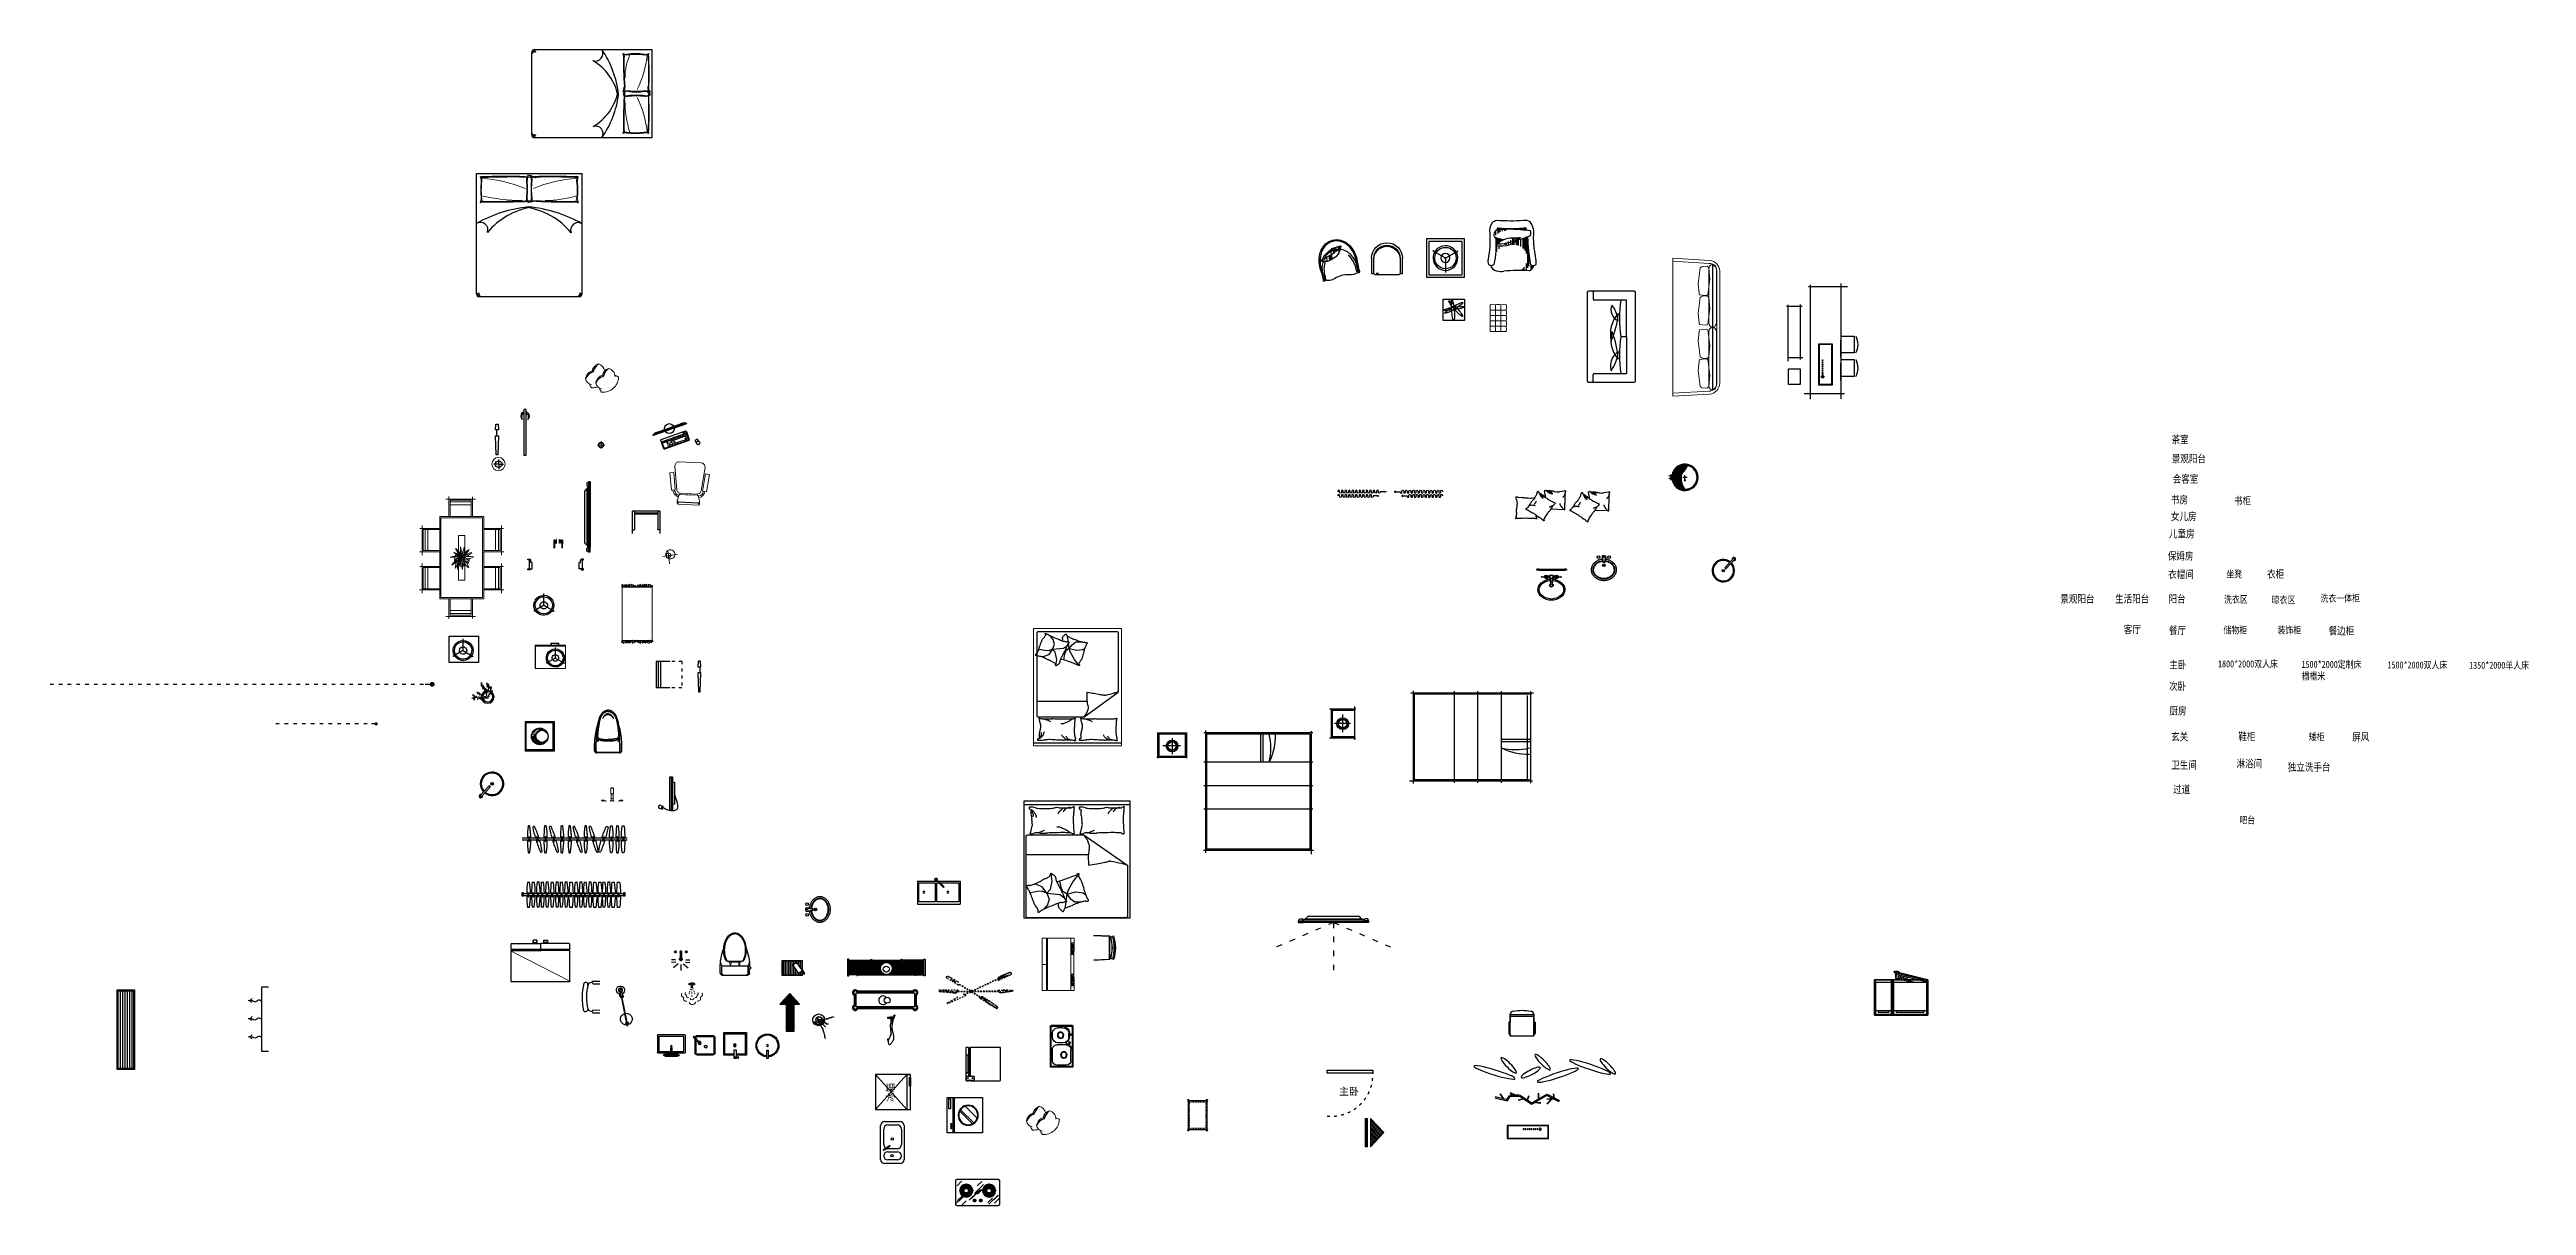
# Model space of a CAD drawing. Header units: millimetres. Extents: x -113526 to 211532, y -79714 to 28306.
# Drawn here: x 31163 to 73358, y 8612 to 28306 of the extents above; entities that cross this region are included whole.
import ezdxf

# ---------------------------------------------------------------- set-up
doc = ezdxf.new("R2010")
doc.units = ezdxf.units.MM
doc.set_wipeout_variables(frame=1)
for name, pattern in [('ACAD_ISO03W100', [30, 12, -18]), ('CENTER-1', [10, 6.25, -1.25, 1.25, -1.25]), ('CONTINOUS', [0]), ('DASHDOT2', [0.5, 0.25, -0.125, 0, -0.125]), ('DASHED', [0.75, 0.5, -0.25])]:
    doc.linetypes.add(name, pattern=pattern)
for name, color, linetype in [('$Longfin_AP_HATCH', 1, 'Continuous'), ('10线框', 8, 'Continuous'), ('2', 2, 'Continuous'), ('3', 3, 'Continuous'), ('3粗线2 家具造型  - 7号线', 7, 'Continuous'), ('A01 建筑墙体', 4, 'Continuous'), ('AP_文字', 127, 'Continuous'), ('DOOR', 1, 'Continuous'), ('F', 8, 'Continuous'), ('F1-门', 1, 'Continuous'), ('FF-FURN', 51, 'Continuous'), ('FURNITURE', 2, 'Continuous'), ('IFF-Furn-Detail', 250, 'Continuous'), ('J-家具线', 51, 'Continuous'), ('lighting', 2, 'Continuous'), ('P-Furniture(活动家具)', 4, 'Continuous'), ('P-Plumbing-fix(洁具)', 4, 'Continuous'), ('P2', 2, 'Continuous'), ('PLANT', 3, 'Continuous'), ('WALL-墙体结构', 160, 'Continuous'), ('WINDOW', 1, 'Continuous'), ('填充', 8, 'Continuous'), ('家具', 7, 'Continuous'), ('家具内线', 8, 'Continuous'), ('家私', 4, 'Continuous'), ('家私内', 4, 'Continuous'), ('平面。', 4, 'Continuous'), ('标注', 8, 'Continuous')]:
    doc.layers.add(name, color=color, linetype=linetype)
for name, color, linetype, lineweight in [('-04 EQUIPMENT', 5, 'Continuous', 5), ('0.15', 3, 'Continuous', 15), ('T-填充线', 8, 'Continuous', 5), ('WALL', 160, 'Continuous', 30), ('内线', 8, 'Continuous', 9), ('制作线', 3, 'Continuous', 18), ('填充总', 251, 'Continuous', 5), ('填充线', 250, 'Continuous', 5), ('墙体（华仔）', 7, 'Continuous', 13), ('墙线', 7, 'CONTINOUS', 30), ('外线', 4, 'Continuous', 15), ('家具外线', 4, 'Continuous', 18), ('家具外线总', 4, 'Continuous', 13), ('家具细线', 8, 'Continuous', 9), ('家私线', 42, 'Continuous', 9), ('家私线1', 2, 'Continuous', 18)]:
    doc.layers.add(name, color=color, linetype=linetype, lineweight=lineweight)
doc.styles.get("Standard").update_dxf_attribs({"font": 'txt', "bigfont": 'gbcbig.shx'})
doc.styles.add('宋体', font='', dxfattribs={"width": 0.7})
doc.styles.add('标准', font='simhei.ttf')
doc.styles.add('黑体', font='simhei.ttf', dxfattribs={"width": 0.8})
doc.styles.get('宋体').set_extended_font_data('新宋体')
doc.dimstyles.new('A3 HBA_80', dxfattribs={"dimscale": 80, "dimtxt": 2, "dimasz": 0.03, "dimexe": 2, "dimexo": 2.5, "dimgap": 0.6, "dimtad": 1, "dimdec": 0, "dimzin": 0, "dimdsep": 46, "dimtxsty": '标准', "dimblk": 'HBA_DIMENSION_TICK', "dimcen": 0, "dimclrd": 1, "dimclre": 1, "dimclrt": 2, "dimadec": 0, "dimazin": 0, "dimtfac": 1, "dimtdec": 0, "dimtix": 1, "dimtmove": 2, "dimatfit": 3, "dimldrblk": 'DOT', "dimfxl": 1, "dimtvp": 1, "dimtolj": 1, "dimtzin": 0, "dimarcsym": 0})

msp = doc.modelspace()

# ---------------------------------------------------------------- texts
at = {"color": 2, "style": '宋体'}
msp.add_text(' 主卧', height=124.99, dxfattribs=at).set_placement((53043.9, 10492.2))
at = {"layer": '10线框', "lineweight": 30, "ltscale": 200, "width": 2359.969, "attachment_point": 1, "style": '黑体'}
for s, insert, char_height in [('{\\fKaiTi|b0|i0|c134|p49;\\C2;茶室}', (67311.1, 21724.2), 130), ('{\\fKaiTi|b0|i0|c134|p49;\\C2;景观阳台}', (67316.2, 21399.2), 130), ('{\\fKaiTi|b0|i0|c134|p49;\\C2;书房}', (67300.7, 20699.8), 130), ('{\\fKaiTi|b0|i0|c134|p49;\\C2;会客室}', (67331.6, 21054.7), 130), ('{\\fKaiTi|b0|i0|c134|p49;\\C2;书柜}', (68376.1, 20680.9), 130), ('{\\fKaiTi|b0|i0|c134|p49;\\C2;女儿房}', (67300.7, 20417), 130), ('{\\fKaiTi|b0|i0|c134|p49;\\C2;儿童房}', (67268, 20122.5), 130), ('{\\fKaiTi|b0|i0|c134|p49;\\C2;保姆房}', (67248.3, 19742.9), 130), ('{\\fKaiTi|b0|i0|c134|p49;\\C2;衣帽间}', (67254.9, 19428.7), 130), ('{\\fKaiTi|b0|i0|c134|p49;\\C2;坐凳}', (68245.8, 19427.5), 120), ('{\\fKaiTi|b0|i0|c134|p49;\\C2;衣柜}', (68939.5, 19434.3), 130), ('{\\fKaiTi|b0|i0|c134|p49;\\C2;景观阳台}', (65417.2, 19011.8), 130), ('{\\fKaiTi|b0|i0|c134|p49;\\C2;生活阳台}', (66349.2, 19011.9), 130), ('{\\fKaiTi|b0|i0|c134|p49;\\C2;阳台}', (67261, 19009.8), 130), ('{\\fKaiTi|b0|i0|c134|p49;\\C2;洗衣区}', (68206.2, 18997.9), 120), ('{\\fKaiTi|b0|i0|c134|p49;\\C2;晾衣区}', (69018, 18990.6), 120), ('{\\fKaiTi|b0|i0|c134|p49;\\C2;洗衣一体柜}', (69849.3, 19017.4), 120), ('{\\fKaiTi|b0|i0|c134|p49;\\C2;客厅}', (66498.9, 18489.5), 130), ('{\\fKaiTi|b0|i0|c134|p49;\\C2;餐厅}', (67266.7, 18472.7), 130), ('{\\fKaiTi|b0|i0|c134|p49;\\C2;储物柜}', (68196.2, 18473.4), 120), ('{\\fKaiTi|b0|i0|c134|p49;\\C2;装饰柜}', (69117.4, 18473.4), 120), ('{\\fKaiTi|b0|i0|c134|p49;\\C2;餐边柜}', (69986.6, 18468), 130), ('{\\fKaiTi|b0|i0|c134|p49;\\C2;主卧}', (67274.5, 17888), 130), ('{\\fKaiTi|b0|i0|c134|p49;\\C2;1800*2000双人床}', (68103.3, 17899.1), 120), ('{\\fKaiTi|b0|i0|c134|p49;\\C2;1500*2000定制床\\P榻榻米}', (69526.3, 17890.7), 120), ('{\\fKaiTi|b0|i0|c134|p49;\\C2;1500*2000双人床}', (70989.1, 17881.1), 120), ('{\\fKaiTi|b0|i0|c134|p49;\\C2;1350*2000单人床}', (72381.4, 17875.9), 120), ('{\\fKaiTi|b0|i0|c134|p49;\\C2;次卧}', (67269.6, 17522.6), 130), ('{\\fKaiTi|b0|i0|c134|p49;\\C2;厨房}', (67275.9, 17103.9), 130), ('{\\fKaiTi|b0|i0|c134|p49;\\C2;玄关}', (67303.8, 16663.2), 130), ('{\\fKaiTi|b0|i0|c134|p49;\\C2;鞋柜}', (68449.8, 16666.6), 130), ('{\\fKaiTi|b0|i0|c134|p49;\\C2;矮柜}', (69649.7, 16655.9), 120), ('{\\fKaiTi|b0|i0|c134|p49;\\C2;屏风}', (70390.1, 16659), 130), ('{\\fKaiTi|b0|i0|c134|p49;\\C2;卫生间}', (67305.6, 16180.9), 130), ('{\\fKaiTi|b0|i0|c134|p49;\\C2;淋浴间}', (68418.3, 16204), 130), ('{\\fKaiTi|b0|i0|c134|p49;\\C2;独立洗手台}', (69291.6, 16146.1), 130), ('{\\fKaiTi|b0|i0|c134|p49;\\C2;过道}', (67339.1, 15763.9), 130), ('{\\fKaiTi|b0|i0|c134|p49;\\C2;吧台}', (68466.9, 15239), 120)]:
    msp.add_mtext(s, dxfattribs=dict(at, insert=insert, char_height=char_height))

# ---------------------------------------------------------------- blocks, each defined once
blk = doc.blocks.new('DGFNegnfshm')
at = {"layer": '家具内线', "color": 8}
for centre, radius, start, end in [((1074806, -1488316), 100, 173.0544, 183.1882), ((1074806, -1488316), 100, 143.1295, 159.1723), ((1074806, -1488316), 100, 202.4248, 208.86), ((1074806, -1488316), 100, 224.9755, 230.456), ((1074806, -1488316), 100, 110.6204, 121.4143), ((1074806, -1488316), 100, 244.5752, 249.5357), ((1074806, -1488316), 100, 94.0679, 103.0803), ((1074806, -1488316), 100, 262.9018, 270.4511), ((1074819, -1488301), 5.54, 96.0779, 25.3125), ((1074806, -1488316), 100, 64.4954, 81.1605), ((1074806, -1488316), 100, 281.7936, 290.4216), ((1074806, -1488316), 100, 301.2424, 315.0937), ((1074806, -1488316), 100, 47.1088, 49.4426), ((1074806, -1488316), 100, 322.7431, 337.3548), ((1074806, -1488316), 100, 29.596, 32.8321), ((1074806, -1488316), 100, 12.6354, 18.0247), ((1074806, -1488316), 100, 348.1596, 2.424)]:
    blk.add_arc(centre, radius, start, end, dxfattribs=at)
for points in [[(1074833, -1488308), (1074800, -1488332), (1074817, -1488301), (1074794, -1488312)], [(1074821, -1488331), (1074806, -1488340), (1074814, -1488324), (1074800, -1488333)]]:
    blk.add_solid(points, dxfattribs=at)
at = {"layer": '家具外线', "color": 8}
for p, q in [((1074815, -1488297), (1074801, -1488249)), ((1074820, -1488336), (1074913, -1488496))]:
    blk.add_line(p, q, dxfattribs=at)
for centre, radius, start, end in [((1074909, -1488126), 225, 192.26, 238.8236), ((1074531, -1488390), 274, 18.9832, 54.4317), ((1074806, -1488316), 125, 94.5721, 122.7787), ((1074245, -1488422), 575, 12.3863, 22.8061), ((1074248, -1488365), 592, 6.6493, 22.4278), ((1075098, -1488169), 303, 174.4698, 205.3125), ((1074806, -1488316), 125, 66.9937, 86.2919), ((1075442, -1488352), 606, 158.8573, 175.3893), ((1074664, -1488183), 214, 324.8628, 13.3847), ((1082799, -1492557), 9023, 150.8319, 151.9), ((1074762, -1488173), 156, 312.2952, 4.9917), ((1074669, -1488129), 230, 254.9198, 299.8757), ((1074747, -1488647), 327, 82.0365, 114.3616), ((1074605, -1488201), 227, 277.9364, 323.7741), ((1075086, -1488945), 687, 116.1082, 130.6163), ((1074836, -1487912), 413, 247.5665, 263.5429), ((1074717, -1488371), 90.3, 34.4664, 114.1589), ((1076787, -1489959), 2575, 140.8835, 144.8947), ((1074549, -1488242), 270, 299.0908, 339.731), ((1074806, -1488316), 125, 170.4164, 184.415), ((1074806, -1488316), 125, 138.7494, 166.3323), ((1074806, -1488316), 125, 199.4986, 209.759), ((1074806, -1488316), 125, 222.3262, 230.9332), ((1074806, -1488316), 125, 241.5474, 250.9114), ((1075054, -1488491), 294, 148.5808, 184.9992), ((1074200, -1488298), 605, 338.9152, 356.3416), ((1074940, -1488230), 169, 170.2439, 209.4946), ((1074806, -1488316), 125, 261.8471, 271.7691), ((1075412, -1488354), 608, 178.3426, 196.0902), ((1074456, -1488472), 375, 352.198, 20.6633), ((1075231, -1488177), 455, 200.9502, 224.758), ((1074200, -1489178), 1055, 45.0406, 54.2545), ((1074855, -1488237), 90.3, 248.5543, 329.0813), ((1074939, -1488110), 248, 242.0473, 285.0694), ((1075045, -1487456), 892, 255.5938, 267.4768), ((1075160, -1488031), 455, 222.3527, 241.7883), ((1074681, -1487715), 620, 283.4211, 294.2145), ((1074754, -1488048), 279, 285.7276, 322.9536), ((1074806, -1488316), 125, 280.8271, 292.8444), ((1075358, -1488904), 789, 118.8941, 130.8232), ((1074806, -1488316), 125, 300.9907, 316.7002), ((1074806, -1488316), 125, 50.0015, 55.5994), ((1074806, -1488316), 125, 30.7207, 38.6082), ((1074806, -1488316), 125, 321.9442, 340.6394), ((1074806, -1488316), 125, 14.5637, 21.365), ((1074806, -1488316), 125, 348.8626, 11.9251)]:
    blk.add_arc(centre, radius, start, end, dxfattribs=at)
blk = doc.blocks.new('wEGWBADGN')
at = {"layer": '填充总'}
for p, q in [((1072978, -1486664), (1073338, -1486664)), ((1072978, -1486714), (1073338, -1486714)), ((1072515, -1487447), (1072515, -1487087)), ((1072565, -1487447), (1072565, -1487087)), ((1073715, -1487447), (1073715, -1487087)), ((1073765, -1487447), (1073765, -1487087)), ((1072515, -1488095), (1072515, -1487735)), ((1072565, -1488095), (1072565, -1487735)), ((1073715, -1488095), (1073715, -1487735)), ((1073765, -1488095), (1073765, -1487735)), ((1072978, -1488514), (1073338, -1488514)), ((1072978, -1488564), (1073338, -1488564))]:
    blk.add_line(p, q, dxfattribs=at)
blk.add_lwpolyline([(1073495, -1486934), (1072785, -1486934), (1072785, -1488294), (1073495, -1488294)], close=True, dxfattribs=at)
for points in [[(1072978, -1486914), (1072978, -1486634), (1073338, -1486634), (1073338, -1486914)], [(1072765, -1487447), (1072485, -1487447), (1072485, -1487087), (1072765, -1487087)], [(1073515, -1487447), (1073795, -1487447), (1073795, -1487087), (1073515, -1487087)], [(1072765, -1488095), (1072485, -1488095), (1072485, -1487735), (1072765, -1487735)], [(1073515, -1488095), (1073795, -1488095), (1073795, -1487735), (1073515, -1487735)], [(1072978, -1488314), (1072978, -1488594), (1073338, -1488594), (1073338, -1488314)]]:
    blk.add_lwpolyline(points, dxfattribs=at)
at = {"layer": '填充总', "color": 250}
blk.add_lwpolyline([(1073195, -1487234), (1073085, -1487234), (1073085, -1487994), (1073195, -1487994)], close=True, dxfattribs=at)
at = {"layer": '家具外线总'}
for p, q in [((1072907, -1486614), (1073414, -1486614)), ((1072958, -1486914), (1072958, -1486577)), ((1073358, -1486572), (1073358, -1486914)), ((1072423, -1487067), (1072765, -1487067)), ((1072465, -1487518), (1072465, -1487011)), ((1073858, -1487067), (1073515, -1487067)), ((1073815, -1487518), (1073815, -1487011)), ((1072423, -1487715), (1072765, -1487715)), ((1072765, -1487467), (1072429, -1487467)), ((1072465, -1488166), (1072465, -1487659)), ((1073515, -1487467), (1073852, -1487467)), ((1073858, -1487715), (1073515, -1487715)), ((1073815, -1488166), (1073815, -1487659)), ((1072765, -1488115), (1072429, -1488115)), ((1073515, -1488115), (1073852, -1488115)), ((1072907, -1488614), (1073414, -1488614)), ((1072958, -1488314), (1072958, -1488651)), ((1073358, -1488656), (1073358, -1488314))]:
    blk.add_line(p, q, dxfattribs=at)
blk.add_lwpolyline([(1073515, -1486914), (1072765, -1486914), (1072765, -1488314), (1073515, -1488314)], close=True, dxfattribs=at)
at = {"layer": '墙线', "color": 2}
blk.add_blockref('DGFNegnfshm', (-1668, 724), dxfattribs=at)
blk = doc.blocks.new('adfhaetjysk')
at = {"color": 4}
for p, q in [((1148524, -1506763), (1148484, -1506763)), ((1148484, -1506763), (1148484, -1507543)), ((1148524, -1507543), (1148524, -1506763)), ((1148484, -1507543), (1148524, -1507543))]:
    blk.add_line(p, q, dxfattribs=at)
at = {"color": 4, "linetype": 'ByBlock', "lineweight": -3}
for p, q in [((1148471, -1506820), (1148449, -1506820)), ((1148458, -1506838), (1148471, -1506838)), ((1148471, -1506807), (1148482, -1506807)), ((1148471, -1506851), (1148471, -1506807)), ((1148471, -1506838), (1148471, -1506820)), ((1148482, -1506851), (1148471, -1506851)), ((1148482, -1506807), (1148482, -1506851)), ((1148535, -1506807), (1148524, -1506807)), ((1148524, -1506807), (1148524, -1506851)), ((1148524, -1506851), (1148535, -1506851)), ((1148535, -1506851), (1148535, -1506807)), ((1148535, -1506820), (1148557, -1506820)), ((1148535, -1506838), (1148535, -1506820)), ((1148548, -1506838), (1148535, -1506838))]:
    blk.add_line(p, q, dxfattribs=at)
for centre, major_axis, start_param, end_param in [((1148530, -1506874), (68.5, 68.5), 1.765387, 3.0018), ((1148553, -1506886), (-75.4, 75.4), 0.315075, 1.22056), ((1148454, -1506931), (1.47, 1.47), 2.874555, 5.639727)]:
    blk.add_ellipse(centre, major_axis=major_axis, ratio=1, start_param=start_param, end_param=end_param, dxfattribs=at)
at = {"color": 4, "linetype": 'ByBlock', "lineweight": -3, "extrusion": (0, 0, -1)}
for centre, major_axis, start_param, end_param in [((1148453, -1506886), (75.4, 75.4), 0.315075, 1.22056), ((1148552, -1506931), (-1.47, 1.47), 2.874555, 5.639727), ((1148476, -1506874), (-68.5, 68.5), 1.765387, 3.0018)]:
    blk.add_ellipse(centre, major_axis=major_axis, ratio=1, start_param=start_param, end_param=end_param, dxfattribs=at)
blk = doc.blocks.new('dnhHDFHNFSJM')
at = {"color": 4}
blk.add_wipeout([(1119033, -1478039), (1119033, -1477160), (1119074, -1477117), (1119083, -1477117), (1119083, -1477085), (1119103, -1477085), (1119103, -1477080), (1119073, -1477069), (1119073, -1477015), (1119103, -1477004), (1119103, -1476999), (1119132, -1476999), (1119132, -1478199), (1119103, -1478199), (1119103, -1478195), (1119073, -1478183), (1119073, -1478130), (1119103, -1478118), (1119103, -1478114), (1119083, -1478114), (1119083, -1478082), (1119074, -1478082)], dxfattribs=at)
for p, q in [((1119074, -1477117), (1119033, -1477160)), ((1119033, -1477160), (1119033, -1478039)), ((1119103, -1477004), (1119073, -1477015)), ((1119073, -1477015), (1119073, -1477069)), ((1119103, -1477080), (1119073, -1477069)), ((1119083, -1477117), (1119074, -1477117)), ((1119083, -1477085), (1119132, -1477085)), ((1119083, -1477085), (1119083, -1478114)), ((1119103, -1476999), (1119103, -1477085)), ((1119132, -1476999), (1119103, -1476999)), ((1119132, -1477085), (1119103, -1477085)), ((1119132, -1476999), (1119132, -1477085)), ((1119132, -1477085), (1119132, -1478114)), ((1119074, -1478082), (1119033, -1478039)), ((1119103, -1478118), (1119073, -1478130)), ((1119073, -1478183), (1119073, -1478130)), ((1119103, -1478195), (1119073, -1478183)), ((1119083, -1478082), (1119074, -1478082)), ((1119083, -1478114), (1119132, -1478114)), ((1119103, -1478199), (1119103, -1478114)), ((1119132, -1478114), (1119103, -1478114)), ((1119132, -1478199), (1119103, -1478199)), ((1119132, -1478199), (1119132, -1478114))]:
    blk.add_line(p, q, dxfattribs=at)
at = {"color": 8}
for p, q in [((1119074, -1477117), (1119074, -1478082)), ((1119108, -1477085), (1119108, -1478114)), ((1119117, -1476999), (1119117, -1477085)), ((1119117, -1478199), (1119117, -1478114))]:
    blk.add_line(p, q, dxfattribs=at)
blk = doc.blocks.new('dfahENDNDFGVMN')
at = {"layer": '内线'}
for p, q in [((1069379, -1554224), (1068080, -1554224)), ((1068080, -1554224), (1068080, -1554953)), ((1069379, -1554224), (1069379, -1554953)), ((1069379, -1554953), (1068080, -1554953))]:
    blk.add_line(p, q, dxfattribs=at)
at = {"layer": '填充'}
for p, q in [((1068077, -1554264), (1068008, -1554255)), ((1068008, -1554255), (1068030, -1554268)), ((1068026, -1554461), (1068008, -1554470)), ((1068008, -1554470), (1068069, -1554461)), ((1068026, -1554303), (1068013, -1554307)), ((1068013, -1554307), (1068038, -1554315)), ((1068030, -1554367), (1068017, -1554380)), ((1068017, -1554380), (1068043, -1554375)), ((1068081, -1554208), (1068021, -1554221)), ((1068021, -1554221), (1068081, -1554230)), ((1068043, -1554397), (1068021, -1554401)), ((1068021, -1554401), (1068069, -1554401)), ((1068051, -1554307), (1068026, -1554303)), ((1068026, -1554341), (1068064, -1554341)), ((1068038, -1554341), (1068026, -1554341)), ((1068060, -1554453), (1068026, -1554461)), ((1068026, -1554521), (1068060, -1554534)), ((1068069, -1554521), (1068026, -1554521)), ((1068030, -1554268), (1068077, -1554273)), ((1068051, -1554363), (1068030, -1554367)), ((1068034, -1554418), (1068030, -1554427)), ((1068030, -1554427), (1068060, -1554431)), ((1068030, -1554483), (1068060, -1554487)), ((1068047, -1554483), (1068030, -1554483)), ((1068051, -1554423), (1068034, -1554418)), ((1068038, -1554315), (1068060, -1554311)), ((1068077, -1554320), (1068038, -1554341)), ((1068043, -1554375), (1068064, -1554371)), ((1068081, -1554388), (1068043, -1554397)), ((1068086, -1554483), (1068047, -1554483)), ((1068080, -1554549), (1068047, -1554551)), ((1068047, -1554551), (1068077, -1554560)), ((1068081, -1554285), (1068051, -1554307)), ((1068081, -1554358), (1068051, -1554363)), ((1068081, -1554423), (1068051, -1554423)), ((1068060, -1554311), (1068077, -1554320)), ((1068060, -1554431), (1068073, -1554431)), ((1068081, -1554440), (1068060, -1554453)), ((1068060, -1554487), (1068086, -1554496)), ((1068060, -1554534), (1068090, -1554538)), ((1068064, -1554341), (1068081, -1554345)), ((1068064, -1554371), (1068077, -1554371)), ((1068069, -1554401), (1068081, -1554401)), ((1068069, -1554461), (1068086, -1554483)), ((1068086, -1554496), (1068069, -1554521)), ((1068073, -1554431), (1068081, -1554440)), ((1068081, -1554230), (1068077, -1554264)), ((1068077, -1554273), (1068081, -1554285)), ((1068077, -1554371), (1068081, -1554388)), ((1068077, -1554560), (1068086, -1554581)), ((1068081, -1554345), (1068081, -1554358)), ((1068081, -1554401), (1068081, -1554423)), ((1069375, -1554220), (1069413, -1554220)), ((1069392, -1554241), (1069375, -1554220)), ((1069375, -1554512), (1069426, -1554499)), ((1069417, -1554537), (1069375, -1554512)), ((1069375, -1554529), (1069417, -1554537)), ((1069383, -1554550), (1069375, -1554529)), ((1069379, -1554263), (1069400, -1554250)), ((1069387, -1554271), (1069379, -1554263)), ((1069379, -1554280), (1069409, -1554280)), ((1069379, -1554302), (1069379, -1554280)), ((1069392, -1554302), (1069379, -1554302)), ((1069379, -1554314), (1069417, -1554306)), ((1069383, -1554332), (1069379, -1554314)), ((1069379, -1554344), (1069409, -1554340)), ((1069379, -1554357), (1069379, -1554344)), ((1069396, -1554362), (1069379, -1554357)), ((1069379, -1554417), (1069409, -1554396)), ((1069383, -1554430), (1069379, -1554417)), ((1069379, -1554473), (1069383, -1554439)), ((1069439, -1554482), (1069379, -1554473)), ((1069379, -1554494), (1069439, -1554482)), ((1069426, -1554499), (1069379, -1554494)), ((1069380, -1554561), (1069413, -1554559)), ((1069396, -1554332), (1069383, -1554332)), ((1069383, -1554383), (1069422, -1554362)), ((1069400, -1554392), (1069383, -1554383)), ((1069430, -1554434), (1069383, -1554430)), ((1069383, -1554439), (1069452, -1554447)), ((1069413, -1554559), (1069383, -1554550)), ((1069400, -1554271), (1069387, -1554271)), ((1069452, -1554233), (1069392, -1554241)), ((1069439, -1554302), (1069392, -1554302)), ((1069417, -1554327), (1069396, -1554332)), ((1069435, -1554362), (1069396, -1554362)), ((1069430, -1554220), (1069400, -1554216)), ((1069400, -1554250), (1069435, -1554241)), ((1069430, -1554276), (1069400, -1554271)), ((1069422, -1554387), (1069400, -1554392)), ((1069409, -1554280), (1069426, -1554284)), ((1069409, -1554340), (1069430, -1554336)), ((1069409, -1554396), (1069435, -1554400)), ((1069413, -1554220), (1069430, -1554220)), ((1069417, -1554306), (1069439, -1554302)), ((1069443, -1554323), (1069417, -1554327)), ((1069422, -1554362), (1069435, -1554362)), ((1069448, -1554396), (1069422, -1554387)), ((1069426, -1554284), (1069430, -1554276)), ((1069430, -1554336), (1069443, -1554323)), ((1069452, -1554447), (1069430, -1554434)), ((1069435, -1554241), (1069452, -1554233)), ((1069435, -1554400), (1069448, -1554396)), ((1068077, -1554671), (1068008, -1554663)), ((1068008, -1554663), (1068030, -1554676)), ((1068008, -1554877), (1068069, -1554869)), ((1068026, -1554869), (1068008, -1554877)), ((1068026, -1554710), (1068013, -1554714)), ((1068013, -1554714), (1068038, -1554723)), ((1068030, -1554774), (1068017, -1554787)), ((1068017, -1554787), (1068043, -1554783)), ((1068081, -1554616), (1068021, -1554628)), ((1068021, -1554628), (1068081, -1554637)), ((1068043, -1554804), (1068021, -1554809)), ((1068021, -1554809), (1068069, -1554809)), ((1068051, -1554714), (1068026, -1554710)), ((1068026, -1554749), (1068064, -1554749)), ((1068038, -1554749), (1068026, -1554749)), ((1068060, -1554860), (1068026, -1554869)), ((1068026, -1554929), (1068060, -1554942)), ((1068069, -1554929), (1068026, -1554929)), ((1068030, -1554676), (1068077, -1554680)), ((1068051, -1554770), (1068030, -1554774)), ((1068034, -1554826), (1068030, -1554834)), ((1068030, -1554834), (1068060, -1554839)), ((1068030, -1554890), (1068060, -1554894)), ((1068047, -1554890), (1068030, -1554890)), ((1068086, -1554598), (1068034, -1554611)), ((1068034, -1554611), (1068081, -1554616)), ((1068051, -1554830), (1068034, -1554826)), ((1068038, -1554723), (1068060, -1554719)), ((1068077, -1554727), (1068038, -1554749)), ((1068086, -1554581), (1068043, -1554573)), ((1068043, -1554573), (1068086, -1554598)), ((1068043, -1554783), (1068064, -1554779)), ((1068081, -1554796), (1068043, -1554804)), ((1068086, -1554890), (1068047, -1554890)), ((1068080, -1554956), (1068047, -1554959)), ((1068047, -1554959), (1068077, -1554967)), ((1068081, -1554693), (1068051, -1554714)), ((1068081, -1554766), (1068051, -1554770)), ((1068081, -1554830), (1068051, -1554830)), ((1068060, -1554719), (1068077, -1554727)), ((1068060, -1554839), (1068073, -1554839)), ((1068081, -1554847), (1068060, -1554860)), ((1068060, -1554894), (1068086, -1554903)), ((1068060, -1554942), (1068090, -1554946)), ((1068064, -1554749), (1068081, -1554753)), ((1068064, -1554779), (1068077, -1554779)), ((1068069, -1554809), (1068081, -1554809)), ((1068069, -1554869), (1068086, -1554890)), ((1068086, -1554903), (1068069, -1554929)), ((1068073, -1554839), (1068081, -1554847)), ((1068081, -1554637), (1068077, -1554671)), ((1068077, -1554680), (1068081, -1554693)), ((1068077, -1554779), (1068081, -1554796)), ((1068081, -1554753), (1068081, -1554766)), ((1069400, -1554593), (1069370, -1554589)), ((1069375, -1554632), (1069392, -1554606)), ((1069400, -1554640), (1069375, -1554632)), ((1069375, -1554645), (1069413, -1554645)), ((1069392, -1554666), (1069375, -1554645)), ((1069375, -1554936), (1069426, -1554923)), ((1069417, -1554962), (1069375, -1554936)), ((1069375, -1554953), (1069417, -1554962)), ((1069379, -1554687), (1069400, -1554675)), ((1069387, -1554696), (1069379, -1554687)), ((1069379, -1554705), (1069409, -1554705)), ((1069379, -1554726), (1069379, -1554705)), ((1069392, -1554726), (1069379, -1554726)), ((1069379, -1554842), (1069409, -1554820)), ((1069383, -1554855), (1069379, -1554842)), ((1069379, -1554898), (1069383, -1554863)), ((1069439, -1554906), (1069379, -1554898)), ((1069379, -1554919), (1069439, -1554906)), ((1069426, -1554923), (1069379, -1554919)), ((1069383, -1554808), (1069422, -1554786)), ((1069400, -1554816), (1069383, -1554808)), ((1069430, -1554859), (1069383, -1554855)), ((1069383, -1554863), (1069452, -1554872)), ((1069384, -1554753), (1069422, -1554745)), ((1069388, -1554770), (1069384, -1554753)), ((1069384, -1554783), (1069414, -1554779)), ((1069384, -1554796), (1069384, -1554783)), ((1069401, -1554800), (1069384, -1554796)), ((1069400, -1554696), (1069387, -1554696)), ((1069401, -1554770), (1069388, -1554770)), ((1069392, -1554606), (1069435, -1554606)), ((1069452, -1554657), (1069392, -1554666)), ((1069439, -1554726), (1069392, -1554726)), ((1069435, -1554606), (1069400, -1554593)), ((1069430, -1554645), (1069400, -1554640)), ((1069400, -1554675), (1069435, -1554666)), ((1069430, -1554700), (1069400, -1554696)), ((1069422, -1554812), (1069400, -1554816)), ((1069422, -1554766), (1069401, -1554770)), ((1069439, -1554800), (1069401, -1554800)), ((1069409, -1554705), (1069426, -1554709)), ((1069409, -1554820), (1069435, -1554825)), ((1069413, -1554645), (1069430, -1554645)), ((1069414, -1554779), (1069435, -1554775)), ((1069417, -1554730), (1069439, -1554726)), ((1069448, -1554762), (1069422, -1554766)), ((1069448, -1554820), (1069422, -1554812)), ((1069426, -1554709), (1069430, -1554700)), ((1069427, -1554800), (1069439, -1554800)), ((1069452, -1554872), (1069430, -1554859)), ((1069435, -1554666), (1069452, -1554657)), ((1069435, -1554775), (1069448, -1554762)), ((1069435, -1554825), (1069448, -1554820))]:
    blk.add_line(p, q, dxfattribs=at)
at = {"layer": '外线'}
blk.add_line((1068081, -1554809), (1068081, -1554830), dxfattribs=at)
blk = doc.blocks.new('A$C365237FC')
at = {"layer": '填充', "color": 8}
for p, q in [((0, 380), (103, 377)), ((113, 377), (0, 380)), ((159, 126), (51, 228)), ((103, 377), (243, 252)), ((253, 273), (113, 377)), ((292, 196), (159, 126)), ((179, 68), (422, 138)), ((243, 252), (384, 251)), ((488, 233), (253, 273)), ((384, 251), (292, 196)), ((299, 573), (375, 494)), ((375, 494), (392, 446)), ((422, 667), (381, 720)), ((392, 446), (451, 380)), ((494, 612), (422, 667)), ((422, 138), (458, 182)), ((451, 380), (488, 308)), ((458, 182), (504, 182)), ((483, 513), (492, 590)), ((534, 457), (483, 513)), ((484, 520), (492, 590)), ((547, 477), (484, 520)), ((488, 308), (516, 291)), ((492, 590), (502, 759)), ((504, 182), (534, 457)), ((549, 345), (547, 477)), ((556, 196), (549, 345))]:
    blk.add_line(p, q, dxfattribs=at)
for centre, radius in [((41, 196), 9.34), ((81, 194), 9.34), ((83, 395), 9.34), ((96, 149), 9.34), ((124, 331), 9.34), ((145, 321), 9.34), ((147, 158), 9.34), ((151, 200), 9.34), ((188, 86), 9.34), ((189, 357), 9.34), ((194, 149), 9.34), ((197, 335), 9.34), ((211, 65), 9.34), ((215, 347), 9.34), ((230, 99), 9.34), ((257, 292), 9.34), ((258, 240), 9.34), ((507, 216), 216), ((320, 38), 9.34), ((507, 216), 173), ((345, 546), 9.34), ((350, 495), 9.34), ((364, 226), 9.34), ((401, 707), 9.34), ((401, 476), 9.34), ((416, 155), 9.34), ((445, 409), 9.34), ((458, 607), 9.34), ((482, 688), 9.34), ((489, 707), 9.34), ((505, 663), 9.34), ((509, 464), 9.34), ((547, 561), 9.34), ((557, 689), 9.34), ((566, 444), 9.34)]:
    blk.add_circle(centre, radius, dxfattribs=at)
blk = doc.blocks.new('A$C21DA63A9')
blk.add_blockref('A$C365237FC', (0, 0))
blk = doc.blocks.new('fdabEBFGMN')
at = {"layer": '填充总', "xscale": 0.5000000000276679, "yscale": 0.5, "zscale": 0.5, "rotation": 84.25969431041284}
blk.add_blockref('A$C21DA63A9', (1076840, -1469570), dxfattribs=at)
blk = doc.blocks.new('dtyjtdyj')
at = {"color": 4, "linetype": 'ByBlock'}
for p, q in [((174030825, 70476156), (174030987, 70476009)), ((174030843, 70476177), (174031004, 70476030))]:
    blk.add_line(p, q, dxfattribs=at)
blk.add_lwpolyline([(174030843, 70476177, 0.766832), (174030825, 70476156)], format="xyb", dxfattribs=at)
at = {"color": 8, "linetype": 'ByBlock'}
for centre, radius in [((174030787, 70476209), 22.9), ((174030787, 70476209), 21.5), ((174030787, 70476209), 21.5), ((174030788, 70476209), 14), ((174030788, 70476209), 14), ((174030787, 70476209), 13.5), ((174030787, 70476209), 13.5)]:
    blk.add_circle(centre, radius, dxfattribs=at)
at = {"color": 4, "linetype": 'ByBlock'}
blk.add_circle((174030787, 70476209), 22.9, dxfattribs=at)
for centre, radius, start, end in [((174030787, 70476209), 200, 321.6396, 313.8863), ((174030995, 70476018), 29.7, 161.7776, 107.4692), ((174030996, 70476019), 13.5, 231.9821, 51.9821)]:
    blk.add_arc(centre, radius, start, end, dxfattribs=at)
at = {"color": 8, "linetype": 'ByBlock'}
for centre, radius, start, end in [((174030787, 70476209), 184, 321.9789, 313.5486), ((174030995, 70476018), 24.3, 167.5934, 99.7038)]:
    blk.add_arc(centre, radius, start, end, dxfattribs=at)
blk = doc.blocks.new('dhbdh')
at = {"layer": '家私线', "color": 4}
for p, q in [((173796861, 71126539), (173796875, 71126539)), ((173796875, 71126539), (173796875, 71126484)), ((173796875, 71126515), (173796878, 71126515)), ((173796875, 71126508), (173796881, 71126508)), ((173796878, 71126558), (173796878, 71126515)), ((173796885, 71126558), (173796878, 71126558)), ((173796885, 71126512), (173796885, 71126558)), ((173796861, 71126484), (173796875, 71126484)), ((173796861, 71126401), (173796875, 71126401)), ((173796861, 71126346), (173796875, 71126346)), ((173796861, 71126262), (173796875, 71126262)), ((173796861, 71126208), (173796875, 71126208)), ((173796875, 71126401), (173796875, 71126346)), ((173796875, 71126208), (173796875, 71126262)), ((173796875, 71126239), (173796881, 71126239)), ((173796875, 71126232), (173796878, 71126232)), ((173796937, 71126389), (173796877, 71126389)), ((173796937, 71126357), (173796877, 71126357)), ((173796878, 71126189), (173796878, 71126232)), ((173796885, 71126189), (173796878, 71126189)), ((173796885, 71126234), (173796885, 71126189)), ((173796937, 71126389), (173796994, 71126389)), ((173796937, 71126357), (173796994, 71126357)), ((173796988, 71126357), (173796988, 71126389)), ((173796994, 71126394), (173797090, 71126398)), ((173796994, 71126389), (173796994, 71126394)), ((173796994, 71126357), (173796994, 71126389)), ((173796994, 71126357), (173796994, 71126353)), ((173796994, 71126353), (173797090, 71126348)), ((173797090, 71126390), (173797090, 71126398)), ((173797095, 71126390), (173797090, 71126390)), ((173797090, 71126356), (173797090, 71126390)), ((173797090, 71126356), (173797090, 71126348)), ((173797095, 71126356), (173797090, 71126356)), ((173797095, 71126356), (173797095, 71126390))]:
    blk.add_line(p, q, dxfattribs=at)
for centre, radius, start, end in [((173796881, 71126512), 4.14, 270, 0), ((173796877, 71126373), 16.2, 90, 98.4307), ((173796877, 71126373), 16.2, 261.5693, 270), ((173796881, 71126234), 4.14, 0, 90), ((173796929, 71126373), 16.2, 90, 270)]:
    blk.add_arc(centre, radius, start, end, dxfattribs=at)
blk = doc.blocks.new('srtj')
at = {"layer": '家私'}
for p, q in [((174061151.5, 70554693.5), (174061151.5, 70554273.5)), ((174061161.5, 70554618.5), (174061181.5, 70554618.5)), ((174061191.5, 70554283.5), (174061191.5, 70554608.5)), ((174061631.5, 70554283.5), (174061631.5, 70554608.5)), ((174061661.5, 70554618.5), (174061641.5, 70554618.5)), ((174061671.5, 70554608.5), (174061671.5, 70554693.5)), ((174061671.5, 70554273.5), (174061671.5, 70554608.5)), ((174061161.5, 70554263.5), (174061661.5, 70554263.5)), ((174061631.5, 70554323.5), (174061191.5, 70554323.5)), ((174061191.5, 70554288.5), (174061191.5, 70554273.5)), ((174061201.5, 70554298.5), (174061621.5, 70554298.5)), ((174061201.5, 70554263.5), (174061621.5, 70554263.5)), ((174061631.5, 70554273.5), (174061631.5, 70554288.5))]:
    blk.add_line(p, q, dxfattribs=at)
for centre, start, end in [((174061161.5, 70554608.5), 90, 180), ((174061181.5, 70554608.5), 0, 90), ((174061641.5, 70554608.5), 90, 180), ((174061661.5, 70554608.5), 0, 90), ((174061161.5, 70554273.5), 180, 270), ((174061201.5, 70554288.5), 90, 180), ((174061201.5, 70554273.5), 180, 270), ((174061621.5, 70554288.5), 0, 90), ((174061621.5, 70554273.5), 270, 0), ((174061661.5, 70554273.5), 270, 0)]:
    blk.add_arc(centre, 10, start, end, dxfattribs=at)
blk = doc.blocks.new('fj')
at = {"layer": '-04 EQUIPMENT', "color": 250}
for p, q in [((174107080, 69899220), (174107136, 69899221)), ((174107136, 69899221), (174107192, 69899224)), ((174107191, 69899260), (174107193, 69899341)), ((174107191, 69899220), (174107191, 69899260)), ((174107194, 69899184), (174107191, 69899220)), ((174107192, 69899224), (174107235, 69899224)), ((174107193, 69899104), (174107195, 69899150)), ((174107195, 69899041), (174107193, 69899104)), ((174107195, 69899150), (174107194, 69899184)), ((174107235, 69899224), (174107278, 69899223)), ((174107278, 69899223), (174107359, 69899224))]:
    blk.add_line(p, q, dxfattribs=at)
at = {"layer": '-04 EQUIPMENT', "color": 250, "ltscale": 2}
for p, q in [((174107158, 69899184), (174107177, 69899177)), ((174107177, 69899177), (174107205, 69899178))]:
    blk.add_line(p, q, dxfattribs=at)
at = {"layer": '-04 EQUIPMENT', "color": 250, "ltscale": 2, "extrusion": (0, 0, -1)}
for centre, major_axis, ratio, start_param, end_param in [((174107172, 69899184), (91.8, -16.9), 0.95275, 1.211551, 3.07272), ((174107177, 69899177), (70.4, -70.4), 1, 2.537215, 3.85191), ((174107195, 69899221), (37.1, 37.1), 1, 3.251373, 4.246153), ((174107189, 69899218), (33.9, 33.9), 1, 4.33496, 5.558722), ((174107177, 69899212), (23.4, -23.4), 1, 0.748001, 1.545925), ((174107176, 69899191), (60.5, 60.5), 1, 5.422706, 6.996814), ((174107181, 69899179), (58.3, -58.3), 1, -1.014151, 0.6885), ((174107192, 69899222), (31.2, -31.2), 1, 3.933667, 4.717116), ((174107184, 69899223), (34.8, 34.8), 1, 0.135897, 1.916938)]:
    blk.add_ellipse(centre, major_axis=major_axis, ratio=ratio, start_param=start_param, end_param=end_param, dxfattribs=at)
blk = doc.blocks.new('ghlkglgl')
at = {"color": 4}
for p, q in [((116459, -27626), (116461, -27632)), ((117113, -27751), (117108, -27754))]:
    blk.add_line(p, q, dxfattribs=at)
at = {"layer": 'J-家具线', "color": 4}
for p, q in [((116459, -27626), (116929, -27458)), ((116929, -27458), (116459, -27626)), ((116931, -27464), (116461, -27632)), ((116497, -27592), (116878, -27456)), ((116829, -27484), (116553, -27583)), ((116929, -27458), (116931, -27464)), ((116614, -27817), (116572, -27700)), ((116577, -27689), (116919, -27567)), ((116966, -27699), (116624, -27822)), ((116930, -27572), (116971, -27689)), ((117082, -27681), (117051, -27703)), ((117051, -27703), (117076, -27748)), ((117117, -27719), (117082, -27681))]:
    blk.add_line(p, q, dxfattribs=at)
blk.add_circle((116691, -27534), 70.5, dxfattribs=at)
for centre, radius, start, end in [((116900, -27551), 97.4, 72.547, 136.7721), ((116539, -27678), 96.1, 82.0828, 147.2491)]:
    blk.add_arc(centre, radius, start, end, dxfattribs=at)
at = {"layer": 'J-家具线', "color": 4, "extrusion": (0, 0, -1)}
for centre, major_axis, start_param, end_param in [((116580, -27697), (-4.05, -7.2), 0.71577, 2.286566), ((116621, -27814), (-2.78, -7.78), -0.686258, 0.884538), ((116922, -27575), (-7.47, 3.54), 0.785398, 2.356194), ((116964, -27692), (-5.84, 5.84), 2.013065, 3.583862)]:
    blk.add_ellipse(centre, major_axis=major_axis, ratio=1, start_param=start_param, end_param=end_param, dxfattribs=at)
at = {"layer": 'J-家具线', "color": 4}
for centre, major_axis, start_param, end_param in [((117095, -27736), (17.1, 14.6), 3.003819, 4.628457), ((117100, -27733), (22.3, 2.9), -1.07711, 0.551362)]:
    blk.add_ellipse(centre, major_axis=major_axis, ratio=1, start_param=start_param, end_param=end_param, dxfattribs=at)
at = {"layer": 'T-填充线'}
for p, q in [((116591, -27728), (116586, -27716)), ((116587, -27714), (116643, -27694)), ((116648, -27710), (116593, -27729)), ((116595, -27740), (116599, -27750)), ((116607, -27734), (116596, -27737)), ((116597, -27715), (116603, -27713)), ((116598, -27717), (116597, -27715)), ((116604, -27715), (116598, -27717)), ((116600, -27754), (116604, -27765)), ((116603, -27713), (116604, -27715)), ((116605, -27769), (116609, -27780)), ((116621, -27728), (116611, -27732)), ((116611, -27784), (116615, -27795)), ((116616, -27799), (116620, -27810)), ((116620, -27707), (116626, -27705)), ((116626, -27707), (116620, -27709)), ((116620, -27709), (116620, -27707)), ((116622, -27811), (116633, -27807)), ((116636, -27723), (116625, -27727)), ((116626, -27705), (116626, -27707)), ((116634, -27702), (116640, -27700)), ((116635, -27704), (116634, -27702)), ((116641, -27702), (116635, -27704)), ((116637, -27805), (116648, -27801)), ((116640, -27700), (116641, -27702)), ((116651, -27718), (116640, -27722)), ((116645, -27695), (116649, -27707)), ((116651, -27800), (116662, -27796)), ((116657, -27730), (116653, -27719)), ((116655, -27693), (116658, -27704)), ((116666, -27687), (116656, -27691)), ((116662, -27744), (116658, -27734)), ((116661, -27705), (116671, -27701)), ((116662, -27715), (116666, -27726)), ((116674, -27709), (116663, -27713)), ((116668, -27759), (116664, -27748)), ((116666, -27795), (116677, -27791)), ((116668, -27730), (116672, -27741)), ((116673, -27774), (116669, -27763)), ((116681, -27682), (116670, -27686)), ((116674, -27742), (116685, -27738)), ((116678, -27789), (116674, -27778)), ((116675, -27700), (116686, -27696)), ((116689, -27704), (116678, -27708)), ((116684, -27775), (116687, -27785)), ((116696, -27677), (116685, -27681)), ((116695, -27769), (116685, -27772)), ((116689, -27737), (116699, -27733)), ((116690, -27695), (116701, -27691)), ((116690, -27786), (116700, -27783)), ((116704, -27699), (116693, -27703)), ((116693, -27754), (116697, -27765)), ((116705, -27748), (116694, -27752)), ((116702, -27689), (116698, -27678)), ((116703, -27732), (116714, -27728)), ((116704, -27781), (116715, -27777)), ((116710, -27711), (116706, -27700)), ((116711, -27760), (116707, -27749)), ((116708, -27674), (116712, -27685)), ((116720, -27668), (116709, -27672)), ((116715, -27726), (116711, -27715)), ((116714, -27686), (116725, -27682)), ((116725, -27758), (116714, -27762)), ((116716, -27696), (116720, -27707)), ((116728, -27690), (116717, -27694)), ((116719, -27776), (116730, -27772)), ((116721, -27711), (116730, -27737)), ((116741, -27702), (116722, -27709)), ((116722, -27708), (116733, -27704)), ((116735, -27663), (116724, -27667)), ((116731, -27770), (116727, -27759)), ((116729, -27681), (116740, -27677)), ((116742, -27685), (116732, -27689)), ((116732, -27738), (116761, -27728)), ((116732, -27741), (116736, -27752)), ((116771, -27725), (116733, -27739)), ((116737, -27703), (116747, -27699)), ((116741, -27766), (116737, -27755)), ((116749, -27658), (116738, -27661)), ((116738, -27753), (116776, -27739)), ((116738, -27753), (116756, -27747)), ((116743, -27675), (116754, -27672)), ((116747, -27715), (116743, -27703)), ((116761, -27761), (116743, -27767)), ((116744, -27703), (116748, -27714)), ((116756, -27697), (116745, -27701)), ((116757, -27680), (116746, -27684)), ((116756, -27714), (116749, -27716)), ((116750, -27715), (116761, -27711)), ((116751, -27698), (116762, -27694)), ((116764, -27652), (116753, -27656)), ((116758, -27670), (116769, -27666)), ((116762, -27726), (116758, -27715)), ((116770, -27692), (116759, -27696)), ((116759, -27714), (116762, -27725)), ((116760, -27746), (116776, -27740)), ((116772, -27675), (116761, -27678)), ((116765, -27726), (116775, -27722)), ((116781, -27754), (116765, -27760)), ((116770, -27664), (116766, -27653)), ((116766, -27692), (116777, -27689)), ((116777, -27737), (116773, -27726)), ((116774, -27650), (116778, -27661)), ((116785, -27687), (116774, -27690)), ((116774, -27726), (116778, -27737)), ((116786, -27644), (116775, -27648)), ((116787, -27669), (116776, -27673)), ((116780, -27662), (116791, -27658)), ((116780, -27738), (116795, -27733)), ((116780, -27738), (116791, -27734)), ((116781, -27687), (116792, -27683)), ((116800, -27747), (116785, -27752)), ((116800, -27681), (116789, -27685)), ((116801, -27639), (116790, -27643)), ((116802, -27664), (116791, -27668)), ((116795, -27657), (116806, -27653)), ((116795, -27732), (116805, -27728)), ((116796, -27682), (116807, -27678)), ((116799, -27731), (116814, -27726)), ((116815, -27676), (116804, -27680)), ((116819, -27740), (116804, -27745)), ((116816, -27634), (116805, -27638)), ((116816, -27659), (116805, -27663)), ((116809, -27727), (116820, -27723)), ((116810, -27652), (116821, -27648)), ((116810, -27677), (116821, -27673)), ((116816, -27727), (116820, -27738)), ((116817, -27727), (116820, -27738)), ((116890, -27699), (116818, -27725)), ((116829, -27671), (116819, -27675)), ((116831, -27629), (116820, -27632)), ((116831, -27653), (116820, -27657)), ((116823, -27739), (116895, -27713)), ((116824, -27722), (116835, -27718)), ((116825, -27646), (116836, -27643)), ((116825, -27671), (116836, -27667)), ((116837, -27640), (116833, -27630)), ((116844, -27665), (116833, -27669)), ((116846, -27648), (116835, -27652)), ((116839, -27716), (116850, -27713)), ((116840, -27666), (116851, -27662)), ((116841, -27627), (116845, -27638)), ((116853, -27621), (116842, -27625)), ((116847, -27639), (116858, -27635)), ((116859, -27660), (116848, -27664)), ((116861, -27643), (116850, -27647)), ((116854, -27711), (116865, -27707)), ((116855, -27661), (116866, -27657)), ((116868, -27615), (116857, -27619)), ((116862, -27633), (116873, -27629)), ((116874, -27655), (116863, -27659)), ((116875, -27638), (116865, -27641)), ((116868, -27706), (116879, -27702)), ((116870, -27655), (116880, -27652)), ((116882, -27610), (116871, -27614)), ((116876, -27628), (116887, -27624)), ((116889, -27650), (116878, -27653)), ((116890, -27632), (116879, -27636)), ((116883, -27701), (116894, -27697)), ((116884, -27650), (116895, -27646)), ((116897, -27605), (116886, -27609)), ((116891, -27623), (116902, -27619)), ((116903, -27644), (116892, -27648)), ((116896, -27711), (116892, -27700)), ((116897, -27711), (116893, -27700)), ((116905, -27627), (116894, -27631)), ((116894, -27698), (116912, -27691)), ((116898, -27695), (116909, -27691)), ((116903, -27617), (116899, -27606)), ((116899, -27645), (116910, -27641)), ((116917, -27705), (116899, -27712)), ((116918, -27639), (116907, -27643)), ((116919, -27672), (116908, -27676)), ((116920, -27622), (116909, -27626)), ((116912, -27674), (116923, -27670)), ((116913, -27690), (116924, -27686)), ((116914, -27640), (116925, -27636)), ((116919, -27611), (116915, -27600)), ((116916, -27598), (116927, -27594)), ((116916, -27690), (116934, -27683)), ((116924, -27651), (116920, -27640)), ((116924, -27668), (116920, -27657)), ((116932, -27608), (116921, -27612)), ((116925, -27651), (116921, -27640)), ((116925, -27667), (116921, -27656)), ((116925, -27684), (116921, -27673)), ((116939, -27697), (116921, -27704)), ((116922, -27638), (116940, -27631)), ((116922, -27654), (116945, -27646)), ((116925, -27684), (116922, -27673)), ((116923, -27671), (116950, -27661)), ((116924, -27620), (116935, -27616)), ((116945, -27645), (116927, -27652)), ((116950, -27660), (116927, -27668)), ((116955, -27675), (116928, -27685)), ((116929, -27595), (116933, -27606)), ((116940, -27630), (116929, -27634)), ((116937, -27617), (116941, -27628)), ((116938, -27682), (116956, -27676)), ((116942, -27632), (116946, -27643)), ((116961, -27690), (116943, -27696)), ((116947, -27647), (116951, -27658)), ((116953, -27662), (116956, -27673)), ((116958, -27677), (116962, -27687)), ((117065, -27728), (117101, -27702))]:
    blk.add_line(p, q, dxfattribs=at)
at = {"layer": 'T-填充线', "extrusion": (0, 0, -1)}
for centre, major_axis, start_param, end_param in [((116588, -27715), (-1.17, -1.17), 0.442269, 2.013065), ((116592, -27728), (-1.17, -1.17), 5.154658, 6.725454), ((116596, -27739), (-1.17, -1.17), 0.442269, 2.013065), ((116600, -27750), (-1.17, -1.17), 5.154658, 6.725454), ((116602, -27754), (-1.17, 1.17), -1.128527, 0.442269), ((116606, -27765), (-1.17, -1.17), 5.154658, 6.725454), ((116607, -27769), (-1.17, -1.17), 0.442269, 2.013065), ((116607, -27735), (-1.17, -1.17), 2.013065, 3.583862), ((116611, -27734), (-1.17, -1.17), 0.442269, 2.013065), ((116611, -27779), (-1.17, -1.17), 5.154658, 6.725454), ((116612, -27783), (-1.17, 1.17), -1.128527, 0.442269), ((116616, -27794), (-1.17, 1.17), 3.583862, 5.154658), ((116617, -27798), (-1.17, -1.17), 0.442269, 2.013065), ((116621, -27809), (-1.17, -1.17), 5.154658, 6.725454), ((116622, -27730), (-1.17, -1.17), 2.013065, 3.583862), ((116626, -27728), (-1.17, -1.17), 0.442269, 2.013065), ((116632, -27805), (-1.17, -1.17), 3.583862, 5.154658), ((116636, -27804), (-1.17, 1.17), 3.583862, 5.154658), ((116637, -27725), (-1.17, -1.17), 2.013065, 3.583862), ((116641, -27723), (-1.17, -1.17), 0.442269, 2.013065), ((116643, -27696), (-1.17, -1.17), 2.013065, 3.583862), ((116648, -27708), (-1.17, -1.17), 3.583862, 5.154658), ((116647, -27800), (-1.17, 1.17), 2.013065, 3.583862), ((116651, -27798), (-1.17, -1.17), 5.154658, 6.725454), ((116652, -27719), (-1.17, -1.17), 2.013065, 3.583862), ((116656, -27693), (-1.17, -1.17), 0.442269, 2.013065), ((116655, -27730), (-1.17, -1.17), 3.583862, 5.154658), ((116657, -27734), (-1.17, -1.17), 2.013065, 3.583862), ((116660, -27704), (-1.17, -1.17), 5.154658, 6.725454), ((116661, -27745), (-1.17, -1.17), 3.583862, 5.154658), ((116664, -27715), (-1.17, -1.17), 0.442269, 2.013065), ((116662, -27749), (-1.17, -1.17), 2.013065, 3.583862), ((116662, -27795), (-1.17, 1.17), 2.013065, 3.583862), ((116666, -27793), (-1.17, -1.17), 5.154658, 6.725454), ((116667, -27689), (-1.17, -1.17), 2.013065, 3.583862), ((116668, -27726), (-1.17, -1.17), 5.154658, 6.725454), ((116669, -27730), (-1.17, -1.17), 0.442269, 2.013065), ((116666, -27760), (-1.17, 1.17), 2.013065, 3.583862), ((116667, -27764), (-1.17, -1.17), 2.013065, 3.583862), ((116671, -27687), (-1.17, -1.17), 0.442269, 2.013065), ((116671, -27700), (-1.17, -1.17), 3.583862, 5.154658), ((116673, -27741), (-1.17, -1.17), 5.154658, 6.725454), ((116671, -27775), (-1.17, 1.17), 2.013065, 3.583862), ((116673, -27778), (-1.17, -1.17), 2.013065, 3.583862), ((116675, -27698), (-1.17, -1.17), 5.154658, 6.725454), ((116675, -27711), (-1.17, -1.17), 2.013065, 3.583862), ((116679, -27710), (-1.17, -1.17), 0.442269, 2.013065), ((116677, -27789), (-1.17, -1.17), 3.583862, 5.154658), ((116682, -27683), (-1.17, 1.17), 0.442269, 2.013065), ((116685, -27774), (-1.17, -1.17), 0.442269, 2.013065), ((116686, -27682), (-1.17, 1.17), -1.128527, 0.442269), ((116684, -27737), (-1.17, 1.17), 2.013065, 3.583862), ((116686, -27694), (-1.17, -1.17), 3.583862, 5.154658), ((116688, -27735), (-1.17, -1.17), 5.154658, 6.725454), ((116689, -27785), (-1.17, -1.17), 5.154658, 6.725454), ((116690, -27693), (-1.17, -1.17), 5.154658, 6.725454), ((116690, -27706), (-1.17, -1.17), 2.013065, 3.583862), ((116694, -27704), (-1.17, -1.17), 0.442269, 2.013065), ((116695, -27754), (-1.17, 1.17), -1.128527, 0.442269), ((116696, -27770), (-1.17, 1.17), 0.442269, 2.013065), ((116697, -27678), (-1.17, -1.17), 2.013065, 3.583862), ((116699, -27765), (-1.17, -1.17), 5.154658, 6.725454), ((116700, -27769), (-1.17, -1.17), 0.442269, 2.013065), ((116699, -27731), (-1.17, -1.17), 3.583862, 5.154658), ((116700, -27781), (-1.17, -1.17), 3.583862, 5.154658), ((116700, -27689), (-1.17, -1.17), 3.583862, 5.154658), ((116703, -27730), (-1.17, -1.17), 5.154658, 6.725454), ((116704, -27780), (-1.17, -1.17), 5.154658, 6.725454), ((116704, -27700), (-1.17, 1.17), 0.442269, 2.013065), ((116706, -27750), (-1.17, -1.17), 2.013065, 3.583862), ((116709, -27674), (-1.17, -1.17), 0.442269, 2.013065), ((116708, -27711), (-1.17, -1.17), 3.583862, 5.154658), ((116710, -27715), (-1.17, -1.17), 2.013065, 3.583862), ((116709, -27761), (-1.17, -1.17), 3.583862, 5.154658), ((116711, -27765), (-1.17, -1.17), 2.013065, 3.583862), ((116713, -27684), (-1.17, -1.17), 5.154658, 6.725454), ((116715, -27763), (-1.17, -1.17), 0.442269, 2.013065), ((116714, -27726), (-1.17, -1.17), 3.583862, 5.154658), ((116715, -27776), (-1.17, 1.17), 2.013065, 3.583862), ((116717, -27696), (-1.17, 1.17), -1.128527, 0.442269), ((116719, -27774), (-1.17, -1.17), 5.154658, 6.725454), ((116720, -27670), (-1.17, -1.17), 2.013065, 3.583862), ((116721, -27707), (-1.17, -1.17), 5.154658, 6.725454), ((116723, -27711), (-1.17, 1.17), -1.128527, 0.442269), ((116724, -27668), (-1.17, -1.17), 0.442269, 2.013065), ((116724, -27681), (-1.17, 1.17), 2.013065, 3.583862), ((116726, -27760), (-1.17, -1.17), 2.013065, 3.583862), ((116728, -27679), (-1.17, -1.17), 5.154658, 6.725454), ((116728, -27692), (-1.17, -1.17), 2.013065, 3.583862), ((116732, -27691), (-1.17, 1.17), -1.128527, 0.442269), ((116732, -27736), (-1.17, -1.17), 5.154658, 6.725454), ((116729, -27770), (-1.17, 1.17), 2.013065, 3.583862), ((116733, -27740), (-1.17, -1.17), 0.442269, 2.013065), ((116732, -27703), (-1.17, -1.17), 3.583862, 5.154658), ((116736, -27701), (-1.17, -1.17), 5.154658, 6.725454), ((116735, -27664), (-1.17, -1.17), 2.013065, 3.583862), ((116737, -27751), (-1.17, -1.17), 5.154658, 6.725454), ((116739, -27663), (-1.17, -1.17), 0.442269, 2.013065), ((116738, -27755), (-1.17, -1.17), 0.442269, 2.013065), ((116739, -27675), (-1.17, 1.17), 2.013065, 3.583862), ((116743, -27674), (-1.17, -1.17), 5.154658, 6.725454), ((116741, -27704), (-1.17, -1.17), 2.013065, 3.583862), ((116742, -27766), (-1.17, -1.17), 5.154658, 6.725454), ((116743, -27687), (-1.17, -1.17), 2.013065, 3.583862), ((116745, -27703), (-1.17, 1.17), -1.128527, 0.442269), ((116747, -27685), (-1.17, -1.17), 0.442269, 2.013065), ((116747, -27698), (-1.17, -1.17), 3.583862, 5.154658), ((116749, -27714), (-1.17, -1.17), 5.154658, 6.725454), ((116749, -27713), (-1.17, -1.17), 5.154658, 6.725454), ((116750, -27659), (-1.17, -1.17), 2.013065, 3.583862), ((116751, -27696), (-1.17, -1.17), 5.154658, 6.725454), ((116754, -27658), (-1.17, -1.17), 0.442269, 2.013065), ((116754, -27670), (-1.17, -1.17), 3.583862, 5.154658), ((116758, -27669), (-1.17, -1.17), 5.154658, 6.725454), ((116756, -27699), (-1.17, 1.17), 0.442269, 2.013065), ((116756, -27715), (-1.17, -1.17), 2.013065, 3.583862), ((116756, -27749), (-1.17, -1.17), 2.013065, 3.583862), ((116758, -27681), (-1.17, -1.17), 2.013065, 3.583862), ((116760, -27697), (-1.17, 1.17), -1.128527, 0.442269), ((116760, -27714), (-1.17, -1.17), 0.442269, 2.013065), ((116760, -27747), (-1.17, -1.17), 0.442269, 2.013065), ((116762, -27680), (-1.17, -1.17), 0.442269, 2.013065), ((116760, -27726), (-1.17, 1.17), 2.013065, 3.583862), ((116760, -27759), (-1.17, 1.17), 2.013065, 3.583862), ((116762, -27692), (-1.17, 1.17), 2.013065, 3.583862), ((116764, -27725), (-1.17, -1.17), 5.154658, 6.725454), ((116764, -27758), (-1.17, -1.17), 5.154658, 6.725454), ((116765, -27654), (-1.17, -1.17), 2.013065, 3.583862), ((116766, -27691), (-1.17, -1.17), 5.154658, 6.725454), ((116769, -27665), (-1.17, -1.17), 3.583862, 5.154658), ((116771, -27693), (-1.17, -1.17), 2.013065, 3.583862), ((116771, -27726), (-1.17, -1.17), 2.013065, 3.583862), ((116773, -27676), (-1.17, -1.17), 2.013065, 3.583862), ((116775, -27692), (-1.17, -1.17), 0.442269, 2.013065), ((116776, -27650), (-1.17, -1.17), 0.442269, 2.013065), ((116775, -27725), (-1.17, -1.17), 0.442269, 2.013065), ((116776, -27675), (-1.17, -1.17), 0.442269, 2.013065), ((116775, -27721), (-1.17, 1.17), 2.013065, 3.583862), ((116775, -27737), (-1.17, 1.17), 2.013065, 3.583862), ((116777, -27741), (-1.17, -1.17), 2.013065, 3.583862), ((116776, -27687), (-1.17, 1.17), 2.013065, 3.583862), ((116780, -27661), (-1.17, -1.17), 5.154658, 6.725454), ((116779, -27736), (-1.17, -1.17), 5.154658, 6.725454), ((116780, -27686), (-1.17, -1.17), 5.154658, 6.725454), ((116781, -27740), (-1.17, 1.17), -1.128527, 0.442269), ((116781, -27752), (-1.17, -1.17), 3.583862, 5.154658), ((116785, -27751), (-1.17, -1.17), 5.154658, 6.725454), ((116786, -27688), (-1.17, -1.17), 2.013065, 3.583862), ((116787, -27646), (-1.17, -1.17), 2.013065, 3.583862), ((116787, -27671), (-1.17, 1.17), 0.442269, 2.013065), ((116790, -27687), (-1.17, -1.17), 0.442269, 2.013065), ((116791, -27645), (-1.17, 1.17), -1.128527, 0.442269), ((116791, -27669), (-1.17, -1.17), 0.442269, 2.013065), ((116791, -27657), (-1.17, -1.17), 3.583862, 5.154658), ((116790, -27732), (-1.17, 1.17), 2.013065, 3.583862), ((116791, -27682), (-1.17, -1.17), 3.583862, 5.154658), ((116794, -27731), (-1.17, -1.17), 5.154658, 6.725454), ((116795, -27655), (-1.17, -1.17), 5.154658, 6.725454), ((116795, -27680), (-1.17, -1.17), 5.154658, 6.725454), ((116796, -27734), (-1.17, -1.17), 2.013065, 3.583862), ((116800, -27733), (-1.17, -1.17), 0.442269, 2.013065), ((116800, -27683), (-1.17, -1.17), 2.013065, 3.583862), ((116800, -27745), (-1.17, -1.17), 3.583862, 5.154658), ((116802, -27641), (-1.17, -1.17), 2.013065, 3.583862), ((116802, -27666), (-1.17, -1.17), 2.013065, 3.583862), ((116804, -27744), (-1.17, -1.17), 5.154658, 6.725454), ((116804, -27681), (-1.17, -1.17), 0.442269, 2.013065), ((116805, -27639), (-1.17, 1.17), -1.128527, 0.442269), ((116806, -27664), (-1.17, 1.17), -1.128527, 0.442269), ((116805, -27727), (-1.17, -1.17), 3.583862, 5.154658), ((116805, -27652), (-1.17, -1.17), 3.583862, 5.154658), ((116806, -27676), (-1.17, -1.17), 3.583862, 5.154658), ((116809, -27725), (-1.17, -1.17), 5.154658, 6.725454), ((116809, -27650), (-1.17, -1.17), 5.154658, 6.725454), ((116810, -27675), (-1.17, -1.17), 5.154658, 6.725454), ((116814, -27728), (-1.17, -1.17), 2.013065, 3.583862), ((116815, -27678), (-1.17, -1.17), 2.013065, 3.583862), ((116816, -27635), (-1.17, -1.17), 2.013065, 3.583862), ((116817, -27660), (-1.17, -1.17), 2.013065, 3.583862), ((116818, -27726), (-1.17, -1.17), 0.442269, 2.013065), ((116819, -27676), (-1.17, -1.17), 0.442269, 2.013065), ((116820, -27634), (-1.17, -1.17), 0.442269, 2.013065), ((116821, -27659), (-1.17, 1.17), -1.128527, 0.442269), ((116818, -27739), (-1.17, -1.17), 3.583862, 5.154658), ((116820, -27722), (-1.17, -1.17), 3.583862, 5.154658), ((116822, -27737), (-1.17, -1.17), 5.154658, 6.725454), ((116820, -27646), (-1.17, -1.17), 3.583862, 5.154658), ((116821, -27671), (-1.17, -1.17), 3.583862, 5.154658), ((116824, -27720), (-1.17, -1.17), 5.154658, 6.725454), ((116824, -27645), (-1.17, -1.17), 5.154658, 6.725454), ((116825, -27670), (-1.17, -1.17), 5.154658, 6.725454), ((116830, -27672), (-1.17, -1.17), 2.013065, 3.583862), ((116831, -27630), (-1.17, -1.17), 2.013065, 3.583862), ((116832, -27655), (-1.17, -1.17), 2.013065, 3.583862), ((116834, -27671), (-1.17, 1.17), -1.128527, 0.442269), ((116836, -27654), (-1.17, -1.17), 0.442269, 2.013065), ((116834, -27716), (-1.17, -1.17), 3.583862, 5.154658), ((116835, -27641), (-1.17, -1.17), 3.583862, 5.154658), ((116836, -27666), (-1.17, 1.17), 2.013065, 3.583862), ((116838, -27715), (-1.17, -1.17), 5.154658, 6.725454), ((116839, -27664), (-1.17, -1.17), 5.154658, 6.725454), ((116842, -27626), (-1.17, 1.17), -1.128527, 0.442269), ((116845, -27667), (-1.17, -1.17), 2.013065, 3.583862), ((116846, -27637), (-1.17, 1.17), 3.583862, 5.154658), ((116846, -27650), (-1.17, -1.17), 2.013065, 3.583862), ((116849, -27666), (-1.17, -1.17), 0.442269, 2.013065), ((116850, -27648), (-1.17, -1.17), 0.442269, 2.013065), ((116849, -27711), (-1.17, 1.17), 2.013065, 3.583862), ((116850, -27661), (-1.17, 1.17), 2.013065, 3.583862), ((116853, -27710), (-1.17, -1.17), 5.154658, 6.725454), ((116853, -27622), (-1.17, -1.17), 2.013065, 3.583862), ((116854, -27659), (-1.17, -1.17), 5.154658, 6.725454), ((116857, -27621), (-1.17, 1.17), -1.128527, 0.442269), ((116857, -27633), (-1.17, -1.17), 3.583862, 5.154658), ((116860, -27662), (-1.17, 1.17), 0.442269, 2.013065), ((116861, -27632), (-1.17, -1.17), 5.154658, 6.725454), ((116861, -27644), (-1.17, -1.17), 2.013065, 3.583862), ((116863, -27660), (-1.17, 1.17), -1.128527, 0.442269), ((116865, -27643), (-1.17, -1.17), 0.442269, 2.013065), ((116864, -27706), (-1.17, 1.17), 2.013065, 3.583862), ((116865, -27655), (-1.17, 1.17), 2.013065, 3.583862), ((116868, -27704), (-1.17, -1.17), 5.154658, 6.725454), ((116869, -27654), (-1.17, 1.17), 3.583862, 5.154658), ((116868, -27617), (-1.17, -1.17), 2.013065, 3.583862), ((116872, -27616), (-1.17, -1.17), 0.442269, 2.013065), ((116872, -27628), (-1.17, -1.17), 3.583862, 5.154658), ((116876, -27626), (-1.17, -1.17), 5.154658, 6.725454), ((116874, -27656), (-1.17, -1.17), 2.013065, 3.583862), ((116876, -27639), (-1.17, -1.17), 2.013065, 3.583862), ((116878, -27655), (-1.17, -1.17), 0.442269, 2.013065), ((116880, -27638), (-1.17, 1.17), -1.128527, 0.442269), ((116879, -27700), (-1.17, -1.17), 3.583862, 5.154658), ((116891, -27601), (-8.9, 13.1), -0.134711, 0.17996), ((116882, -27591), (-1.21, -1.21), 0.63201, 1.623545), ((116882, -27591), (-1.21, -1.21), 5.923659, 6.915195), ((116880, -27650), (-1.17, -1.17), 3.583862, 5.154658), ((116887, -27578), (-3.3, -15.5), -0.101677, 0.212993), ((116883, -27699), (-1.17, -1.17), 5.154658, 6.725454), ((116883, -27612), (-1.17, -1.17), 2.013065, 3.583862), ((116884, -27649), (-1.17, -1.17), 5.154658, 6.725454), ((116899, -27619), (-34.7, -8.3), 1.387256, 1.540086), ((116887, -27610), (-1.17, -1.17), 0.442269, 2.013065), ((116890, -27558), (-35.7, 1.9), 4.618533, 4.771362), ((116887, -27623), (-1.17, -1.17), 3.583862, 5.154658), ((116891, -27621), (-1.17, -1.17), 5.154658, 6.725454), ((116889, -27651), (-1.17, -1.17), 2.013065, 3.583862), ((116907, -27649), (-12.2, 65.6), -0.081841, 0.02992), ((116891, -27634), (-1.17, -1.17), 2.013065, 3.583862), ((116891, -27700), (-1.17, -1.17), 2.013065, 3.583862), ((116888, -27527), (-5.1, 66.5), 3.0649, 3.17666), ((116893, -27650), (-1.17, -1.17), 0.442269, 2.013065), ((116895, -27632), (-1.17, -1.17), 0.442269, 2.013065), ((116895, -27699), (-1.17, -1.17), 0.442269, 2.013065), ((116894, -27695), (-1.17, -1.17), 3.583862, 5.154658), ((116895, -27645), (-1.17, -1.17), 3.583862, 5.154658), ((116895, -27711), (-1.17, -1.17), 3.583862, 5.154658), ((116898, -27694), (-1.17, -1.17), 5.154658, 6.725454), ((116907, -27649), (-66.6, -4.2), 1.48074, 1.5925), ((116898, -27606), (-1.17, -1.17), 2.013065, 3.583862), ((116899, -27643), (-1.17, -1.17), 5.154658, 6.725454), ((116899, -27710), (-1.17, -1.17), 5.154658, 6.725454), ((116888, -27527), (-65.7, -11.8), 4.625336, 4.737096), ((116902, -27617), (-1.17, -1.17), 3.583862, 5.154658), ((116904, -27646), (-1.17, -1.17), 2.013065, 3.583862), ((116906, -27618), (-35.7, 1.9), 1.476639, 1.629469), ((116906, -27629), (-1.17, -1.17), 2.013065, 3.583862), ((116896, -27557), (-33.4, -12.6), 4.655253, 4.808082), ((116908, -27644), (-1.17, 1.17), -1.128527, 0.442269), ((116910, -27627), (-1.17, -1.17), 0.442269, 2.013065), ((116908, -27673), (-1.17, 1.17), 2.013065, 3.583862), ((116908, -27690), (-1.17, -1.17), 3.583862, 5.154658), ((116908, -27599), (-14.9, 5.4), 1.334083, 1.648754), ((116910, -27639), (-1.17, -1.17), 3.583862, 5.154658), ((116912, -27672), (-1.17, -1.17), 5.154658, 6.725454), ((116905, -27575), (-7.1, 14.1), 2.876936, 3.191607), ((116912, -27688), (-1.17, -1.17), 5.154658, 6.725454), ((116913, -27638), (-1.17, -1.17), 5.154658, 6.725454), ((116913, -27693), (-1.17, -1.17), 2.013065, 3.583862), ((116914, -27586), (-1.21, -1.21), 2.782067, 3.773602), ((116914, -27586), (-1.21, 1.21), 2.202806, 3.194341), ((116916, -27600), (-1.17, -1.17), 0.442269, 2.013065), ((116917, -27691), (-1.17, 1.17), -1.128527, 0.442269), ((116917, -27704), (-1.17, -1.17), 3.583862, 5.154658), ((116919, -27641), (-1.17, -1.17), 2.013065, 3.583862), ((116919, -27657), (-1.17, -1.17), 2.013065, 3.583862), ((116920, -27611), (-1.17, -1.17), 5.154658, 6.725454), ((116919, -27674), (-1.17, -1.17), 2.013065, 3.583862), ((116921, -27702), (-1.17, -1.17), 5.154658, 6.725454), ((116920, -27623), (-1.17, -1.17), 2.013065, 3.583862), ((116923, -27639), (-1.17, 1.17), -1.128527, 0.442269), ((116923, -27656), (-1.17, -1.17), 0.442269, 2.013065), ((116923, -27672), (-1.17, -1.17), 0.442269, 2.013065), ((116924, -27622), (-1.17, -1.17), 0.442269, 2.013065), ((116923, -27651), (-1.17, -1.17), 3.583862, 5.154658), ((116923, -27668), (-1.17, 1.17), 2.013065, 3.583862), ((116923, -27685), (-1.17, -1.17), 3.583862, 5.154658), ((116924, -27634), (-1.17, -1.17), 3.583862, 5.154658), ((116926, -27650), (-1.17, -1.17), 5.154658, 6.725454), ((116927, -27667), (-1.17, -1.17), 5.154658, 6.725454), ((116927, -27683), (-1.17, -1.17), 5.154658, 6.725454), ((116927, -27596), (-1.17, -1.17), 2.013065, 3.583862), ((116928, -27633), (-1.17, -1.17), 5.154658, 6.725454), ((116931, -27607), (-1.17, 1.17), 2.013065, 3.583862), ((116935, -27685), (-1.17, 1.17), 0.442269, 2.013065), ((116935, -27618), (-1.17, -1.17), 2.013065, 3.583862), ((116938, -27684), (-1.17, -1.17), 0.442269, 2.013065), ((116938, -27696), (-1.17, 1.17), 2.013065, 3.583862), ((116939, -27629), (-1.17, 1.17), 2.013065, 3.583862), ((116940, -27633), (-1.17, -1.17), 2.013065, 3.583862), ((116942, -27694), (-1.17, -1.17), 5.154658, 6.725454), ((116944, -27644), (-1.17, -1.17), 3.583862, 5.154658), ((116946, -27648), (-1.17, 1.17), 0.442269, 2.013065), ((116950, -27658), (-1.17, -1.17), 3.583862, 5.154658), ((116951, -27662), (-1.17, -1.17), 2.013065, 3.583862), ((116955, -27673), (-1.17, -1.17), 3.583862, 5.154658), ((116956, -27677), (-1.17, -1.17), 2.013065, 3.583862), ((116960, -27688), (-1.17, 1.17), 2.013065, 3.583862)]:
    blk.add_ellipse(centre, major_axis=major_axis, ratio=1, start_param=start_param, end_param=end_param, dxfattribs=at)
blk = doc.blocks.new('ethlhll')
at = {"layer": '家具内线', "extrusion": (0, 0, -1)}
for p, q in [((1916786, -1382744), (1916784, -1382749)), ((1916784, -1382749), (1916784, -1382754)), ((1916784, -1382754), (1916784, -1382759)), ((1916784, -1382759), (1916785, -1382764)), ((1916785, -1382764), (1916788, -1382769)), ((1916846, -1382870), (1916788, -1382769)), ((1916959, -1383068), (1916846, -1382870)), ((1916959, -1383068), (1916962, -1383072)), ((1916962, -1383072), (1916966, -1383076)), ((1916966, -1383076), (1916970, -1383079)), ((1916970, -1383079), (1916975, -1383081)), ((1916975, -1383081), (1916980, -1383082))]:
    blk.add_line(p, q, dxfattribs=at)
at = {"layer": '家具外线'}
for p, q in [((1916861, -1382664), (1916865, -1382640)), ((1916865, -1382640), (1916872, -1382618)), ((1916872, -1382618), (1916884, -1382597)), ((1916884, -1382597), (1916899, -1382579)), ((1916899, -1382579), (1916916, -1382563)), ((1916861, -1382687), (1916861, -1382664)), ((1916865, -1382711), (1916861, -1382687))]:
    blk.add_line(p, q, dxfattribs=at)
at = {"layer": '家具外线', "extrusion": (0, 0, -1)}
for p, q in [((1916892, -1382647), (1916889, -1382666)), ((1916898, -1382629), (1916892, -1382647)), ((1916907, -1382613), (1916898, -1382629)), ((1916899, -1382540), (1917148, -1382353)), ((1916899, -1382540), (1916941, -1382596)), ((1916919, -1382598), (1916907, -1382613)), ((1916933, -1382585), (1916919, -1382598)), ((1916941, -1382637), (1916935, -1382649)), ((1916941, -1382596), (1917190, -1382409)), ((1916949, -1382627), (1916941, -1382637)), ((1916958, -1382619), (1916949, -1382627)), ((1916958, -1382619), (1917296, -1382364)), ((1917148, -1382353), (1917190, -1382409)), ((1917308, -1382357), (1917296, -1382364)), ((1917320, -1382353), (1917308, -1382357)), ((1917333, -1382350), (1917320, -1382353)), ((1917346, -1382350), (1917333, -1382350)), ((1917359, -1382353), (1917346, -1382350)), ((1917371, -1382358), (1917359, -1382353)), ((1917382, -1382365), (1917371, -1382358)), ((1917392, -1382374), (1917382, -1382365)), ((1917399, -1382385), (1917392, -1382374)), ((1917599, -1382733), (1917399, -1382385)), ((1916754, -1382766), (1916753, -1382771)), ((1916753, -1382771), (1916753, -1382777)), ((1916753, -1382777), (1916755, -1382782)), ((1916756, -1382761), (1916754, -1382766)), ((1916755, -1382782), (1916757, -1382786)), ((1916758, -1382757), (1916756, -1382761)), ((1916815, -1382888), (1916757, -1382786)), ((1916762, -1382753), (1916758, -1382757)), ((1916766, -1382749), (1916762, -1382753)), ((1916770, -1382747), (1916766, -1382749)), ((1916775, -1382745), (1916770, -1382747)), ((1916780, -1382745), (1916775, -1382745)), ((1916786, -1382745), (1916780, -1382745)), ((1916788, -1382740), (1916786, -1382744)), ((1916791, -1382736), (1916788, -1382740)), ((1916795, -1382732), (1916791, -1382736)), ((1916799, -1382730), (1916795, -1382732)), ((1916804, -1382728), (1916799, -1382730)), ((1916887, -1382704), (1916804, -1382728)), ((1916929, -1383086), (1916815, -1382888)), ((1916893, -1382703), (1916887, -1382704)), ((1916889, -1382666), (1916889, -1382685)), ((1916889, -1382685), (1916892, -1382703)), ((1916898, -1382703), (1916893, -1382703)), ((1916903, -1382705), (1916898, -1382703)), ((1916908, -1382707), (1916903, -1382705)), ((1916912, -1382709), (1916908, -1382707)), ((1916916, -1382713), (1916912, -1382709)), ((1916919, -1382717), (1916916, -1382713)), ((1916967, -1382800), (1916919, -1382717)), ((1916929, -1383086), (1916932, -1383090)), ((1916932, -1382661), (1916930, -1382673)), ((1916930, -1382673), (1916931, -1382686)), ((1916931, -1382686), (1916934, -1382698)), ((1916935, -1382649), (1916932, -1382661)), ((1916932, -1383090), (1916936, -1383094)), ((1916934, -1382698), (1916940, -1382710)), ((1916940, -1382710), (1917087, -1382967)), ((1917070, -1382980), (1916967, -1382800)), ((1916970, -1383094), (1916974, -1383091)), ((1916974, -1383091), (1916977, -1383087)), ((1916977, -1383087), (1916979, -1383082)), ((1916980, -1383082), (1916985, -1383082)), ((1916981, -1382825), (1917000, -1382814)), ((1916985, -1383082), (1916990, -1383082)), ((1916990, -1383082), (1916995, -1383080)), ((1916995, -1383080), (1916999, -1383078)), ((1916999, -1383078), (1917003, -1383074)), ((1917065, -1383014), (1917003, -1383074)), ((1917009, -1382873), (1917027, -1382862)), ((1917049, -1383030), (1917067, -1383046)), ((1917065, -1383014), (1917069, -1383010)), ((1917067, -1383046), (1917087, -1383058)), ((1917069, -1383010), (1917071, -1383006)), ((1917069, -1383011), (1917083, -1383023)), ((1917072, -1382985), (1917070, -1382980)), ((1917071, -1383006), (1917073, -1383001)), ((1917074, -1382990), (1917072, -1382985)), ((1917073, -1383001), (1917074, -1382995)), ((1917074, -1382995), (1917074, -1382990)), ((1917083, -1383023), (1917099, -1383033)), ((1917087, -1382967), (1917095, -1382977)), ((1917087, -1383058), (1917109, -1383066)), ((1917095, -1382977), (1917104, -1382986)), ((1917099, -1383033), (1917117, -1383039)), ((1917104, -1382986), (1917114, -1382993)), ((1917109, -1383066), (1917132, -1383071)), ((1917114, -1382993), (1917126, -1382998)), ((1917117, -1383039), (1917136, -1383043)), ((1917126, -1382998), (1917138, -1383001)), ((1917132, -1383071), (1917156, -1383071)), ((1917136, -1383043), (1917155, -1383044)), ((1917138, -1383001), (1917150, -1383002)), ((1917150, -1383002), (1917163, -1383000)), ((1917155, -1383044), (1917173, -1383041)), ((1917156, -1383071), (1917180, -1383068)), ((1917163, -1383000), (1917175, -1382996)), ((1917173, -1383041), (1917191, -1383035)), ((1917175, -1382996), (1917565, -1382833)), ((1917180, -1383068), (1917202, -1383061)), ((1917186, -1383022), (1917473, -1382902)), ((1917213, -1383087), (1917186, -1383022)), ((1917213, -1383087), (1917500, -1382966)), ((1917500, -1382966), (1917473, -1382902)), ((1917565, -1382833), (1917577, -1382826)), ((1917577, -1382826), (1917587, -1382818)), ((1917587, -1382818), (1917596, -1382808)), ((1917596, -1382808), (1917602, -1382797)), ((1917605, -1382745), (1917599, -1382733)), ((1917602, -1382797), (1917607, -1382784)), ((1917608, -1382758), (1917605, -1382745)), ((1917607, -1382784), (1917608, -1382771)), ((1917608, -1382771), (1917608, -1382758)), ((1916936, -1383094), (1916940, -1383096)), ((1916940, -1383096), (1916945, -1383099)), ((1916945, -1383099), (1916950, -1383100)), ((1916950, -1383100), (1916955, -1383100)), ((1916955, -1383100), (1916960, -1383099)), ((1916960, -1383099), (1916965, -1383097)), ((1916965, -1383097), (1916970, -1383094))]:
    blk.add_line(p, q, dxfattribs=at)
blk = doc.blocks.new('sddfhdf')
at = {"layer": 'J-家具线', "color": 4}
for p, q in [((174089600, 70313559), (174089600, 70315609)), ((174089600, 70315609), (174091400, 70315609)), ((174091400, 70313559), (174091400, 70315609)), ((174089650, 70313509), (174091350, 70313509))]:
    blk.add_line(p, q, dxfattribs=at)
at = {"layer": 'J-家具线', "color": 8}
for points in [[(174089600, 70313562), (174089601, 70313563), (174089602, 70313564), (174089603, 70313564), (174089604, 70313565), (174089605, 70313565), (174089605, 70313565), (174089606, 70313565), (174089606, 70313565), (174089607, 70313565), (174089607, 70313565), (174089607, 70313565), (174089608, 70313565), (174089608, 70313565), (174089609, 70313565), (174089609, 70313565), (174089610, 70313565), (174089610, 70313565), (174089611, 70313566), (174089611, 70313566), (174089611, 70313566), (174089612, 70313566), (174089612, 70313566), (174089612, 70313566), (174089612, 70313566)], [(174089606, 70313548), (174089607, 70313549), (174089608, 70313550), (174089609, 70313551), (174089610, 70313551), (174089611, 70313552), (174089611, 70313552), (174089612, 70313552), (174089612, 70313552), (174089613, 70313553), (174089613, 70313553), (174089614, 70313553), (174089614, 70313554), (174089615, 70313554), (174089615, 70313554), (174089616, 70313554), (174089616, 70313555), (174089616, 70313555), (174089617, 70313555), (174089617, 70313555), (174089618, 70313556), (174089618, 70313556), (174089619, 70313556), (174089619, 70313557), (174089620, 70313557), (174089621, 70313557), (174089621, 70313558), (174089622, 70313558), (174089623, 70313559), (174089624, 70313559), (174089624, 70313560), (174089625, 70313560), (174089626, 70313560), (174089626, 70313561), (174089627, 70313561), (174089628, 70313562), (174089628, 70313562), (174089629, 70313562), (174089629, 70313563), (174089630, 70313563), (174089630, 70313563), (174089631, 70313564), (174089631, 70313564), (174089632, 70313564), (174089632, 70313565), (174089633, 70313565), (174089634, 70313565), (174089634, 70313566), (174089635, 70313566), (174089635, 70313566), (174089636, 70313566), (174089636, 70313567), (174089637, 70313567), (174089638, 70313567), (174089638, 70313568), (174089639, 70313568), (174089639, 70313568), (174089640, 70313569), (174089640, 70313569), (174089641, 70313569), (174089641, 70313570), (174089641, 70313570), (174089642, 70313570), (174089642, 70313571), (174089643, 70313571), (174089643, 70313571), (174089643, 70313571), (174089644, 70313571), (174089644, 70313571), (174089644, 70313571), (174089644, 70313571), (174089644, 70313571), (174089644, 70313571), (174089644, 70313570), (174089643, 70313570), (174089643, 70313570), (174089642, 70313569), (174089642, 70313569), (174089641, 70313569), (174089641, 70313568), (174089640, 70313567), (174089640, 70313567), (174089639, 70313566), (174089639, 70313565), (174089639, 70313565), (174089638, 70313564), (174089638, 70313563), (174089637, 70313563), (174089637, 70313562), (174089636, 70313562), (174089635, 70313561), (174089635, 70313561), (174089634, 70313561), (174089633, 70313561), (174089632, 70313560), (174089632, 70313560), (174089631, 70313560), (174089630, 70313560), (174089629, 70313559), (174089628, 70313559), (174089627, 70313558), (174089627, 70313558), (174089626, 70313557), (174089625, 70313557), (174089624, 70313556), (174089623, 70313556), (174089622, 70313556), (174089621, 70313555), (174089620, 70313555), (174089619, 70313555), (174089618, 70313555), (174089617, 70313555), (174089617, 70313554), (174089616, 70313554), (174089615, 70313554), (174089615, 70313554), (174089614, 70313553), (174089614, 70313553), (174089614, 70313553), (174089613, 70313553), (174089613, 70313552), (174089613, 70313552), (174089612, 70313552), (174089612, 70313551), (174089612, 70313551), (174089611, 70313551), (174089611, 70313550), (174089610, 70313550), (174089610, 70313550), (174089610, 70313549), (174089609, 70313549), (174089609, 70313548), (174089608, 70313548), (174089608, 70313547), (174089607, 70313547), (174089606, 70313546), (174089606, 70313545)], [(174089628, 70313514), (174089629, 70313517), (174089630, 70313519), (174089630, 70313521), (174089631, 70313522), (174089631, 70313524), (174089632, 70313525), (174089632, 70313526), (174089632, 70313527), (174089632, 70313528), (174089633, 70313529), (174089633, 70313530), (174089633, 70313531), (174089634, 70313532), (174089634, 70313534), (174089635, 70313535), (174089636, 70313537)], [(174089644, 70313553), (174089643, 70313547), (174089642, 70313542), (174089641, 70313539), (174089641, 70313536), (174089640, 70313534), (174089640, 70313533), (174089639, 70313532), (174089639, 70313532), (174089639, 70313531), (174089639, 70313531), (174089638, 70313530), (174089638, 70313530), (174089638, 70313529), (174089638, 70313528), (174089638, 70313528), (174089638, 70313527), (174089638, 70313526), (174089638, 70313525), (174089637, 70313524), (174089637, 70313523), (174089637, 70313521), (174089636, 70313518), (174089636, 70313515), (174089635, 70313512)], [(174089644, 70313553), (174089646, 70313553), (174089647, 70313552), (174089647, 70313552), (174089646, 70313543), (174089646, 70313539), (174089644, 70313538), (174089645, 70313534), (174089642, 70313528), (174089642, 70313526), (174089645, 70313522), (174089646, 70313519), (174089646, 70313518), (174089646, 70313509), (174089646, 70313511)], [(174089664, 70313524), (174089665, 70313522), (174089665, 70313520), (174089666, 70313518), (174089666, 70313517), (174089666, 70313515), (174089666, 70313513), (174089666, 70313511), (174089666, 70313509)], [(174091336, 70313524), (174091335, 70313522), (174091335, 70313520), (174091335, 70313518), (174091335, 70313517), (174091334, 70313515), (174091334, 70313513), (174091334, 70313511), (174091334, 70313509)], [(174091356, 70313553), (174091354, 70313553), (174091353, 70313552), (174091353, 70313552), (174091354, 70313543), (174091355, 70313539), (174091356, 70313538), (174091355, 70313534), (174091358, 70313528), (174091358, 70313526), (174091355, 70313522), (174091354, 70313519), (174091354, 70313518), (174091354, 70313509), (174091354, 70313511)], [(174091395, 70313548), (174091393, 70313549), (174091392, 70313550), (174091391, 70313551), (174091391, 70313551), (174091390, 70313552), (174091389, 70313552), (174091389, 70313552), (174091388, 70313552), (174091387, 70313553), (174091387, 70313553), (174091387, 70313553), (174091386, 70313554), (174091386, 70313554), (174091385, 70313554), (174091385, 70313554), (174091384, 70313555), (174091384, 70313555), (174091383, 70313555), (174091383, 70313555), (174091383, 70313556), (174091382, 70313556), (174091381, 70313556), (174091381, 70313557), (174091380, 70313557), (174091380, 70313557), (174091379, 70313558), (174091378, 70313558), (174091378, 70313559), (174091377, 70313559), (174091376, 70313560), (174091375, 70313560), (174091375, 70313560), (174091374, 70313561), (174091373, 70313561), (174091373, 70313562), (174091372, 70313562), (174091372, 70313562), (174091371, 70313563), (174091371, 70313563), (174091370, 70313563), (174091369, 70313564), (174091369, 70313564), (174091368, 70313564), (174091368, 70313565), (174091367, 70313565), (174091367, 70313565), (174091366, 70313566), (174091366, 70313566), (174091365, 70313566), (174091365, 70313566), (174091364, 70313567), (174091363, 70313567), (174091363, 70313567), (174091362, 70313568), (174091362, 70313568), (174091361, 70313568), (174091361, 70313569), (174091360, 70313569), (174091360, 70313569), (174091359, 70313570), (174091359, 70313570), (174091358, 70313570), (174091358, 70313571), (174091358, 70313571), (174091357, 70313571), (174091357, 70313571), (174091357, 70313571), (174091357, 70313571), (174091356, 70313571), (174091356, 70313571), (174091356, 70313571), (174091356, 70313571), (174091357, 70313570), (174091357, 70313570), (174091357, 70313570), (174091358, 70313569), (174091359, 70313569), (174091359, 70313569), (174091360, 70313568), (174091360, 70313567), (174091361, 70313567), (174091361, 70313566), (174091361, 70313565), (174091362, 70313565), (174091362, 70313564), (174091363, 70313563), (174091363, 70313563), (174091364, 70313562), (174091364, 70313562), (174091365, 70313561), (174091366, 70313561), (174091366, 70313561), (174091367, 70313561), (174091368, 70313560), (174091369, 70313560), (174091370, 70313560), (174091370, 70313560), (174091371, 70313559), (174091372, 70313559), (174091373, 70313558), (174091374, 70313558), (174091375, 70313557), (174091376, 70313557), (174091376, 70313556), (174091377, 70313556), (174091378, 70313556), (174091379, 70313555), (174091380, 70313555), (174091381, 70313555), (174091382, 70313555), (174091383, 70313555), (174091384, 70313554), (174091384, 70313554), (174091385, 70313554), (174091385, 70313554), (174091386, 70313553), (174091386, 70313553), (174091387, 70313553), (174091387, 70313553), (174091387, 70313552), (174091388, 70313552), (174091388, 70313552), (174091388, 70313551), (174091389, 70313551), (174091389, 70313551), (174091390, 70313550), (174091390, 70313550), (174091390, 70313550), (174091391, 70313549), (174091391, 70313549), (174091392, 70313548), (174091392, 70313548), (174091393, 70313547), (174091393, 70313547), (174091394, 70313546), (174091395, 70313545)], [(174091356, 70313553), (174091357, 70313547), (174091358, 70313542), (174091359, 70313539), (174091360, 70313536), (174091360, 70313534), (174091361, 70313533), (174091361, 70313532), (174091361, 70313532), (174091362, 70313531), (174091362, 70313531), (174091362, 70313530), (174091362, 70313530), (174091362, 70313529), (174091362, 70313528), (174091362, 70313528), (174091362, 70313527), (174091363, 70313526), (174091363, 70313525), (174091363, 70313524), (174091363, 70313523), (174091363, 70313521), (174091364, 70313518), (174091364, 70313515), (174091365, 70313512)], [(174091372, 70313514), (174091371, 70313517), (174091371, 70313519), (174091370, 70313521), (174091369, 70313522), (174091369, 70313524), (174091369, 70313525), (174091368, 70313526), (174091368, 70313527), (174091368, 70313528), (174091368, 70313529), (174091367, 70313530), (174091367, 70313531), (174091367, 70313532), (174091366, 70313534), (174091365, 70313535), (174091365, 70313537)], [(174091400, 70313562), (174091399, 70313563), (174091398, 70313564), (174091397, 70313564), (174091396, 70313565), (174091396, 70313565), (174091395, 70313565), (174091395, 70313565), (174091394, 70313565), (174091394, 70313565), (174091393, 70313565), (174091393, 70313565), (174091392, 70313565), (174091392, 70313565), (174091392, 70313565), (174091391, 70313565), (174091391, 70313565), (174091390, 70313565), (174091390, 70313566), (174091389, 70313566), (174091389, 70313566), (174091389, 70313566), (174091388, 70313566), (174091388, 70313566), (174091388, 70313566)]]:
    blk.add_lwpolyline(points, dxfattribs=at)
at = {"layer": 'J-家具线', "color": 4}
for centre, radius, start, end in [((174089492, 70315481), 192, 358.3923, 22.6023), ((174089720, 70315611), 75.8, 227.8595, 271.8012), ((174090108, 70307148), 8411, 87.7809, 92.9298), ((174090687, 70315500), 225, 159.515, 183.4755), ((174090466, 70315468), 111, 43.3645, 84.524), ((174090616, 70315681), 138, 228.4161, 265.3126), ((174090313, 70315500), 225, 356.5245, 20.485), ((174090893, 70307148), 8411, 87.0702, 92.2191), ((174091280, 70315611), 75.8, 268.1988, 312.1405), ((174091508, 70315481), 192, 157.3977, 181.6077), ((174089492, 70315182), 192, 337.3977, 358.3923), ((174089720, 70315052), 75.8, 96.4979, 132.1405), ((174090766, 70315326), 1093, 172.1489, 187.8511), ((174089907, 70328179), 13057, 269.0666, 272.7565), ((174090576, 70315176), 115, 170.742, 210.3569), ((174089199, 70315340), 1271, 353.426, 6.574), ((174090427, 70315349), 236, 282.099, 296.1323), ((174090424, 70315176), 115, 329.6431, 9.258), ((174090701, 70314472), 670, 97.0314, 105.3575), ((174091801, 70315340), 1271, 173.426, 186.574), ((174091131, 70323937), 8815, 266.6451, 271.136), ((174091280, 70315052), 75.8, 47.8595, 83.5021), ((174090234, 70315326), 1093, 352.1489, 7.8511), ((174091508, 70315182), 192, 181.6077, 202.6023), ((174090729, 70312744), 2307, 96.1187, 119.2873), ((174089668, 70314647), 128, 339.7966, 122.0473), ((174090734, 70313822), 1226, 99.4002, 140.4406), ((174090270, 70313827), 1217, 39.3324, 81.8611), ((174090279, 70312768), 2279, 60.5237, 84.8626), ((174091332, 70314643), 128, 57.9527, 200.2034), ((174089650, 70313559), 50, 180, 270), ((174091350, 70313559), 50, 270, 0)]:
    blk.add_arc(centre, radius, start, end, dxfattribs=at)
at = {"layer": 'T-填充线'}
for centre, radius, start, end in [((174089492, 70315481), 201, 358.3923, 14.5516), ((174089720, 70315611), 85.7, 247.5713, 271.8012), ((174089501, 70313065), 2469, 67.8988, 85.6512), ((174090200, 70302677), 12871, 88.4604, 92.2467), ((174090687, 70315500), 235, 166.7699, 183.4755), ((174090462, 70315422), 131, 58.3104, 91.615), ((174090616, 70315681), 147, 240.1487, 271.5527), ((174090313, 70315500), 235, 356.5245, 13.2301), ((174091499, 70313065), 2469, 94.3488, 112.1012), ((174090889, 70306816), 8733, 87.2723, 91.8692), ((174091280, 70315611), 85.7, 268.1988, 292.4287), ((174091508, 70315481), 201, 165.4484, 181.6077), ((174090766, 70315326), 1083, 172.1489, 187.8511), ((174089492, 70315182), 201, 345.4484, 358.3923), ((174089720, 70315052), 85.7, 88.1988, 112.4287), ((174090375, 70318073), 2926, 256.4149, 270.1202), ((174089908, 70328158), 13026, 269.0559, 272.7564), ((174089199, 70315340), 1261, 353.426, 6.574), ((174090687, 70315181), 235, 176.5245, 190.5274), ((174090079, 70318730), 3612, 275.9966, 277.1927), ((174091801, 70315340), 1261, 173.426, 186.574), ((174090313, 70315181), 235, 349.4726, 3.4755), ((174090998, 70311535), 3631, 95.9805, 97.1734), ((174091131, 70323928), 8796, 266.6455, 271.1489), ((174090773, 70316964), 1817, 269.8659, 287.2658), ((174091280, 70315052), 85.7, 67.5713, 91.8012), ((174090234, 70315326), 1083, 352.1489, 7.8511), ((174091508, 70315182), 201, 181.6077, 194.5516)]:
    blk.add_arc(centre, radius, start, end, dxfattribs=at)
blk = doc.blocks.new('cdhk')
at = {"layer": 'J-家具线', "color": 4}
for p, q in [((101139, -55372), (101139, -57372)), ((101189, -55322), (102589, -55322)), ((102639, -55372), (102639, -57372)), ((101139, -57372), (102639, -57372))]:
    blk.add_line(p, q, dxfattribs=at)
at = {"layer": 'J-家具线', "color": 8}
for points in [[(101139, -55376), (101140, -55376), (101141, -55377), (101142, -55378), (101143, -55378), (101143, -55378), (101144, -55378), (101145, -55378), (101145, -55378), (101145, -55378), (101146, -55378), (101146, -55378), (101147, -55378), (101147, -55378), (101148, -55378), (101148, -55378), (101149, -55379), (101149, -55379), (101149, -55379), (101150, -55379), (101150, -55379), (101151, -55379), (101151, -55380), (101151, -55380), (101151, -55380)], [(101145, -55361), (101146, -55362), (101147, -55363), (101148, -55364), (101149, -55364), (101149, -55365), (101150, -55365), (101151, -55365), (101151, -55366), (101152, -55366), (101152, -55366), (101153, -55366), (101153, -55367), (101154, -55367), (101154, -55367), (101154, -55368), (101155, -55368), (101155, -55368), (101156, -55368), (101156, -55369), (101157, -55369), (101157, -55369), (101158, -55370), (101158, -55370), (101159, -55370), (101160, -55371), (101160, -55371), (101161, -55372), (101162, -55372), (101162, -55372), (101163, -55373), (101164, -55373), (101165, -55374), (101165, -55374), (101166, -55374), (101166, -55375), (101167, -55375), (101168, -55376), (101168, -55376), (101169, -55376), (101169, -55377), (101170, -55377), (101170, -55377), (101171, -55378), (101171, -55378), (101172, -55378), (101172, -55379), (101173, -55379), (101174, -55379), (101174, -55379), (101175, -55380), (101175, -55380), (101176, -55380), (101176, -55381), (101177, -55381), (101178, -55381), (101178, -55382), (101179, -55382), (101179, -55382), (101180, -55383), (101180, -55383), (101180, -55383), (101181, -55384), (101181, -55384), (101182, -55384), (101182, -55384), (101182, -55384), (101182, -55384), (101183, -55384), (101183, -55384), (101183, -55384), (101183, -55384), (101183, -55384), (101183, -55384), (101182, -55383), (101182, -55383), (101181, -55383), (101181, -55382), (101180, -55382), (101180, -55381), (101179, -55381), (101179, -55380), (101178, -55379), (101178, -55379), (101177, -55378), (101177, -55377), (101177, -55377), (101176, -55376), (101176, -55375), (101175, -55375), (101174, -55375), (101174, -55374), (101173, -55374), (101172, -55374), (101171, -55374), (101170, -55373), (101170, -55373), (101169, -55373), (101168, -55372), (101167, -55372), (101166, -55371), (101165, -55371), (101165, -55370), (101164, -55370), (101163, -55369), (101162, -55369), (101161, -55369), (101160, -55369), (101159, -55368), (101158, -55368), (101157, -55368), (101156, -55368), (101156, -55368), (101155, -55367), (101154, -55367), (101154, -55367), (101153, -55367), (101153, -55366), (101152, -55366), (101152, -55366), (101152, -55366), (101151, -55365), (101151, -55365), (101151, -55365), (101150, -55364), (101150, -55364), (101150, -55364), (101149, -55363), (101149, -55363), (101149, -55362), (101148, -55362), (101148, -55362), (101147, -55361), (101147, -55360), (101146, -55360), (101145, -55359), (101145, -55358)], [(101167, -55328), (101168, -55330), (101169, -55332), (101169, -55334), (101170, -55335), (101170, -55337), (101171, -55338), (101171, -55339), (101171, -55340), (101171, -55341), (101172, -55342), (101172, -55343), (101172, -55344), (101173, -55345), (101173, -55347), (101174, -55348), (101174, -55350)], [(101183, -55366), (101182, -55360), (101181, -55355), (101180, -55352), (101180, -55349), (101179, -55348), (101179, -55346), (101178, -55346), (101178, -55345), (101178, -55344), (101177, -55344), (101177, -55343), (101177, -55343), (101177, -55342), (101177, -55342), (101177, -55341), (101177, -55340), (101177, -55339), (101177, -55339), (101176, -55337), (101176, -55336), (101176, -55334), (101175, -55332), (101175, -55328), (101174, -55325)], [(101183, -55366), (101185, -55367), (101186, -55365), (101186, -55365), (101185, -55357), (101185, -55353), (101183, -55351), (101184, -55347), (101181, -55342), (101181, -55339), (101184, -55336), (101185, -55333), (101185, -55331), (101185, -55323), (101185, -55324)], [(101203, -55337), (101204, -55335), (101204, -55334), (101204, -55332), (101205, -55330), (101205, -55328), (101205, -55326), (101205, -55324), (101205, -55322)], [(102575, -55337), (102574, -55335), (102574, -55334), (102574, -55332), (102573, -55330), (102573, -55328), (102573, -55326), (102573, -55324), (102573, -55322)], [(102595, -55366), (102593, -55367), (102592, -55365), (102592, -55365), (102593, -55357), (102594, -55353), (102595, -55351), (102594, -55347), (102597, -55342), (102597, -55339), (102594, -55336), (102593, -55333), (102593, -55331), (102593, -55323), (102593, -55324)], [(102595, -55366), (102596, -55360), (102597, -55355), (102598, -55352), (102598, -55349), (102599, -55348), (102599, -55346), (102600, -55346), (102600, -55345), (102600, -55344), (102601, -55344), (102601, -55343), (102601, -55343), (102601, -55342), (102601, -55342), (102601, -55341), (102601, -55340), (102601, -55339), (102602, -55339), (102602, -55337), (102602, -55336), (102602, -55334), (102603, -55332), (102603, -55328), (102604, -55325)], [(102634, -55361), (102632, -55362), (102631, -55363), (102630, -55364), (102629, -55364), (102629, -55365), (102628, -55365), (102627, -55365), (102627, -55366), (102626, -55366), (102626, -55366), (102625, -55366), (102625, -55367), (102625, -55367), (102624, -55367), (102624, -55368), (102623, -55368), (102623, -55368), (102622, -55368), (102622, -55369), (102621, -55369), (102621, -55369), (102620, -55370), (102620, -55370), (102619, -55370), (102619, -55371), (102618, -55371), (102617, -55372), (102616, -55372), (102616, -55372), (102615, -55373), (102614, -55373), (102614, -55374), (102613, -55374), (102612, -55374), (102612, -55375), (102611, -55375), (102610, -55376), (102610, -55376), (102609, -55376), (102609, -55377), (102608, -55377), (102608, -55377), (102607, -55378), (102607, -55378), (102606, -55378), (102606, -55379), (102605, -55379), (102605, -55379), (102604, -55379), (102603, -55380), (102603, -55380), (102602, -55380), (102602, -55381), (102601, -55381), (102600, -55381), (102600, -55382), (102599, -55382), (102599, -55382), (102599, -55383), (102598, -55383), (102598, -55383), (102597, -55384), (102597, -55384), (102597, -55384), (102596, -55384), (102596, -55384), (102596, -55384), (102595, -55384), (102595, -55384), (102595, -55384), (102595, -55384), (102595, -55384), (102596, -55384), (102596, -55383), (102596, -55383), (102597, -55383), (102597, -55382), (102598, -55382), (102599, -55381), (102599, -55381), (102599, -55380), (102600, -55379), (102600, -55379), (102601, -55378), (102601, -55377), (102601, -55377), (102602, -55376), (102602, -55375), (102603, -55375), (102604, -55375), (102604, -55374), (102605, -55374), (102606, -55374), (102607, -55374), (102608, -55373), (102609, -55373), (102609, -55373), (102610, -55372), (102611, -55372), (102612, -55371), (102613, -55371), (102614, -55370), (102614, -55370), (102615, -55369), (102616, -55369), (102617, -55369), (102618, -55369), (102619, -55368), (102620, -55368), (102621, -55368), (102622, -55368), (102622, -55368), (102623, -55367), (102624, -55367), (102624, -55367), (102625, -55367), (102625, -55366), (102626, -55366), (102626, -55366), (102626, -55366), (102627, -55365), (102627, -55365), (102627, -55365), (102628, -55364), (102628, -55364), (102628, -55364), (102629, -55363), (102629, -55363), (102630, -55362), (102630, -55362), (102630, -55362), (102631, -55361), (102632, -55360), (102632, -55360), (102633, -55359), (102634, -55358)], [(102611, -55328), (102610, -55330), (102609, -55332), (102609, -55334), (102608, -55335), (102608, -55337), (102607, -55338), (102607, -55339), (102607, -55340), (102607, -55341), (102606, -55342), (102606, -55343), (102606, -55344), (102605, -55345), (102605, -55347), (102604, -55348), (102604, -55350)], [(102639, -55376), (102638, -55376), (102637, -55377), (102636, -55378), (102635, -55378), (102635, -55378), (102634, -55378), (102634, -55378), (102633, -55378), (102633, -55378), (102632, -55378), (102632, -55378), (102631, -55378), (102631, -55378), (102630, -55378), (102630, -55378), (102630, -55379), (102629, -55379), (102629, -55379), (102628, -55379), (102628, -55379), (102627, -55379), (102627, -55380), (102627, -55380), (102627, -55380)]]:
    blk.add_lwpolyline(points, dxfattribs=at)
at = {"layer": 'J-家具线', "color": 4}
for centre, radius, start, end in [((101189, -55372), 50, 90, 180), ((102589, -55372), 50, 0, 90), ((101207, -56410), 128, 237.9527, 20.2034), ((102085, -55152), 1662, 235.3101, 262.621), ((102108, -55911), 903, 210.2667, 258.1797), ((101670, -55907), 903, 280.2579, 329.7333), ((101693, -55148), 1662, 276.1711, 304.6899), ((102571, -56406), 128, 159.7966, 302.0473), ((101259, -56816), 75.8, 227.8595, 263.5021), ((101031, -56945), 192, 1.6077, 22.6023), ((102305, -57089), 1093, 172.1489, 187.8511), ((101408, -65700), 8815, 86.6451, 91.136), ((101965, -56940), 115, 149.6431, 189.258), ((100588, -57104), 1271, 353.426, 6.574), ((101816, -57112), 236, 63.8677, 77.901), ((102090, -56235), 670, 254.6425, 262.9686), ((101813, -56940), 115, 350.742, 30.3569), ((103190, -57104), 1271, 173.426, 186.574), ((102408, -62289), 5404, 88.5493, 94.2851), ((102519, -56816), 75.8, 276.4979, 312.1405), ((102747, -56945), 192, 157.3977, 178.3923), ((101473, -57089), 1093, 352.1489, 7.8511), ((101031, -57244), 192, 337.3977, 1.6077), ((101259, -57374), 75.8, 88.1988, 132.1405), ((101561, -51918), 5404, 266.3448, 272.7685), ((102076, -57263), 225, 176.5245, 200.485), ((101854, -57231), 111, 275.476, 316.6355), ((101702, -57263), 225, 339.515, 3.4755), ((102004, -57444), 138, 94.6874, 131.5839), ((102217, -51918), 5404, 267.2315, 273.6552), ((102519, -57374), 75.8, 47.8595, 91.8012), ((102747, -57244), 192, 178.3923, 202.6023)]:
    blk.add_arc(centre, radius, start, end, dxfattribs=at)
at = {"layer": 'T-填充线'}
for centre, radius, start, end in [((102305, -57089), 1083, 172.1489, 187.8511), ((101259, -56816), 85.7, 247.5713, 271.8012), ((101031, -56945), 201, 1.6077, 14.5516), ((101766, -58727), 1817, 89.8659, 107.2658), ((101408, -65691), 8796, 86.6455, 91.1489), ((102076, -56944), 235, 169.4726, 183.4755), ((100588, -57104), 1261, 353.426, 6.574), ((101467, -60494), 3612, 82.8073, 84.0034), ((103190, -57104), 1261, 173.426, 186.574), ((102387, -53299), 3631, 262.8266, 264.0195), ((101702, -56944), 235, 356.5245, 10.5274), ((102408, -62290), 5394, 88.5331, 94.2838), ((102160, -57887), 976, 66.3705, 90.125), ((102519, -56816), 85.7, 268.1988, 292.4287), ((102747, -56945), 201, 165.4484, 178.3923), ((101473, -57089), 1083, 352.1489, 7.8511), ((101031, -57244), 201, 345.4484, 1.6077), ((101259, -57374), 85.7, 88.1988, 112.4287), ((101073, -55674), 1623, 275.462, 297.3662), ((101650, -48579), 8733, 267.2723, 271.8692), ((102076, -57263), 235, 176.5245, 193.2301), ((101851, -57185), 131, 268.385, 301.6896), ((101702, -57263), 235, 346.7699, 3.4755), ((102004, -57444), 147, 88.4473, 119.8513), ((102705, -55674), 1623, 242.6338, 264.538), ((102217, -51918), 5394, 267.6217, 273.4708), ((102519, -57374), 85.7, 67.5713, 91.8012), ((102747, -57244), 201, 178.3923, 194.5516)]:
    blk.add_arc(centre, radius, start, end, dxfattribs=at)
blk = doc.blocks.new('dsfbN')
at = {"color": 8}
blk.add_lwpolyline([(173732475, 71137091, -0.14773), (173732557, 71136951, -0.213343), (173732678, 71136828, -0.178662)], format="xyb", dxfattribs=at)
at = {"layer": '0.15', "color": 4, "linetype": 'ByBlock'}
for points in [[(173732355, 71136954, -0.356772), (173732475, 71137091, -0.249542), (173732575, 71136967, 9.61688)], [(173732358, 71136978, 0.165541), (173732295, 71136949, 0.425989), (173732568, 71136681, 0.121523), (173732606, 71136744, -7.115464)], [(173732564, 71136971, -0.306663), (173732678, 71136828, -0.30633), (173732574, 71136735, 0.872847)]]:
    blk.add_lwpolyline(points, format="xyb", dxfattribs=at)
blk = doc.blocks.new('DGBAehnrgm')
at = {"color": 8}
blk.add_lwpolyline([(173732475, 71137091, -0.14773), (173732557, 71136951, -0.213343), (173732678, 71136828, -0.178662)], format="xyb", dxfattribs=at)
at = {"layer": '0.15', "color": 4, "linetype": 'ByBlock'}
for points in [[(173732359, 71136982, -0.302541), (173732475, 71137091, -0.249542), (173732575, 71136967)], [(173732464, 71136699, 0.100993), (173732568, 71136681, 0.121523), (173732606, 71136744)], [(173732564, 71136971, -0.306663), (173732678, 71136828, -0.30633), (173732574, 71136735, 0.872847)]]:
    blk.add_lwpolyline(points, format="xyb", dxfattribs=at)
at = {"layer": '$Longfin_AP_HATCH', "color": 2}
blk.add_blockref('dsfbN', (-176, -66), dxfattribs=at)
blk = doc.blocks.new('A$C5AF141BB')
at = {"layer": 'lighting', "color": 4}
blk.add_line((33, 424), (33, 324), dxfattribs=at)
for points in [[(0, 424), (50, 424), (45, 524), (5, 524)], [(10, 0), (40, 0), (50, 324), (0, 324)]]:
    blk.add_lwpolyline(points, close=True, dxfattribs=at)
blk = doc.blocks.new('dgnEDAGNGRM')
at = {"layer": '家具内线'}
for q in [(173734379, 71132869), (173734481, 71132971), (173734583, 71132869), (173734481, 71132767)]:
    blk.add_line((173734481, 71132869), q, dxfattribs=at)
blk.add_circle((173734479, 71132870), 70.9, dxfattribs=at)
at = {"layer": '家具外线', "color": 4}
blk.add_circle((173734477, 71132873), 141, dxfattribs=at)
blk = doc.blocks.new('dfbnETNRGM')
at = {"color": 4, "linetype": 'ByBlock'}
for p, q in [((173737888, 71160439), (173737705, 71160333)), ((173737868, 71160439), (173738052, 71160333)), ((173737878, 71160422), (173737878, 71160634))]:
    blk.add_line(p, q, dxfattribs=at)
at = {"color": 0, "linetype": 'ByBlock'}
for p, q in [((173737737, 71160351), (173737707, 71160334)), ((173738020, 71160351), (173738050, 71160334))]:
    blk.add_line(p, q, dxfattribs=at)
at = {"color": 4, "linetype": 'ByBlock', "extrusion": (0, 0, -1)}
for major_axis, start_param, end_param in [((-5, 170), 2.121706, 5.263298), ((149, 83), 4.172679, 7.314272)]:
    blk.add_ellipse((173737878, 71160433), major_axis=major_axis, ratio=1, start_param=start_param, end_param=end_param, dxfattribs=at)
at = {"layer": 'IFF-Furn-Detail', "linetype": 'ByBlock', "extrusion": (0, 0, -1)}
for major_axis, start_param, end_param in [((142, 38), 0.785398, 3.926991), ((142, 38), 3.926991, 7.068584), ((-62.3, 1.8), 3.635638, 6.777231), ((-47.5, 40.3), -0.180072, 2.961521)]:
    blk.add_ellipse((173737878, 71160433), major_axis=major_axis, ratio=1, start_param=start_param, end_param=end_param, dxfattribs=at)
blk = doc.blocks.new('DFBNegnrfhm')
at = {"layer": '内线'}
blk.add_line((173737729, 71159735), (173738248, 71159735), dxfattribs=at)
at = {"layer": '填充总'}
for p, q in [((173737998, 71159757), (173737998, 71159786)), ((173737998, 71159786), (173738133, 71159786)), ((173738009, 71159757), (173738009, 71159780)), ((173738009, 71159780), (173738122, 71159780)), ((173738122, 71159757), (173738122, 71159780)), ((173738133, 71159757), (173738133, 71159786))]:
    blk.add_line(p, q, dxfattribs=at)
at = {"layer": '墙线', "color": 4}
blk.add_line((173737729, 71159757), (173737729, 71159357), dxfattribs=at)
at = {"layer": '家具外线总'}
for p, q in [((173737729, 71159757), (173738248, 71159757)), ((173738248, 71159757), (173738248, 71159357)), ((173738248, 71159357), (173737729, 71159357))]:
    blk.add_line(p, q, dxfattribs=at)
at = {"layer": '$Longfin_AP_HATCH', "color": 2, "xscale": 0.8999999985098838, "yscale": 0.900000000372529, "zscale": 0.9}
blk.add_blockref('dfbnETNRGM', (17373984, 7115146), dxfattribs=at)
blk = doc.blocks.new('DAFBedngfragmn')
at = {"color": 4, "linetype": 'ByBlock'}
for p, q in [((173738740, 71157958), (173738740, 71158077)), ((173739166, 71157918), (173738780, 71157918)), ((173739206, 71157958), (173739206, 71158078))]:
    blk.add_line(p, q, dxfattribs=at)
at = {"color": 8, "ltscale": 3}
for p, q in [((173738745, 71157958), (173738745, 71158077)), ((173738772, 71157948), (173738772, 71158105)), ((173739155, 71157928), (173738792, 71157928)), ((173739170, 71157948), (173739170, 71158105)), ((173739175, 71157948), (173739175, 71158105)), ((173739201, 71157958), (173739201, 71158078))]:
    blk.add_line(p, q, dxfattribs=at)
for centre, radius, start, end in [((173738973, 71158471), 97.2, 24.2033, 152.7569), ((173738812, 71158105), 40, 94.992, 180), ((173738812, 71158105), 35, 94.992, 180), ((173738810, 71158125), 20, 78.1129, 94.992), ((173738973, 71158901), 778, 258.1129, 281.8871), ((173738973, 71158901), 773, 258.1129, 281.8871), ((173739137, 71158125), 20, 85.008, 101.8871), ((173739135, 71158105), 40, 0, 85.008), ((173739135, 71158105), 35, 0, 85.008), ((173738780, 71157958), 35, 180, 270), ((173738792, 71157948), 20, 180, 270), ((173738812, 71158105), 20.5, 94.992, 180), ((173739135, 71158105), 15.8, 0, 85.008), ((173739155, 71157948), 20, 270, 0), ((173739166, 71157958), 35, 270, 0)]:
    blk.add_arc(centre, radius, start, end, dxfattribs=at)
at = {"color": 4, "linetype": 'ByBlock'}
for centre, radius, start, end in [((173739740, 71158077), 1000, 163.7631, 180), ((173738206, 71158078), 1000, 0, 15.9021), ((173738780, 71157958), 40, 180, 270), ((173739166, 71157958), 40, 270, 0)]:
    blk.add_arc(centre, radius, start, end, dxfattribs=at)
at = {"color": 8, "ltscale": 3}
for start_param, end_param in [(0.765442, 1.570796), (4.712389, 5.517751)]:
    blk.add_ellipse((173738973, 71158105), major_axis=(0, 608), ratio=0.331789, start_param=start_param, end_param=end_param, dxfattribs=at)
at = {"color": 4, "linetype": 'ByBlock'}
blk.add_open_spline([(173739168, 71158352), (173739152, 71158419), (173739149, 71158430), (173739144, 71158447), (173739141, 71158460), (173739132, 71158492), (173739128, 71158508), (173739118, 71158534), (173739112, 71158545), (173739101, 71158566), (173739094, 71158576), (173739082, 71158592), (173739076, 71158598), (173739064, 71158610), (173739057, 71158615), (173739045, 71158624), (173739039, 71158628), (173739027, 71158634), (173739020, 71158636), (173739007, 71158641), (173739000, 71158643), (173738986, 71158645), (173738979, 71158645), (173738965, 71158645), (173738958, 71158645), (173738944, 71158642), (173738938, 71158640), (173738924, 71158636), (173738918, 71158633), (173738906, 71158627), (173738900, 71158623), (173738889, 71158615), (173738884, 71158611), (173738874, 71158601), (173738869, 71158597), (173738860, 71158586), (173738856, 71158581), (173738846, 71158566), (173738840, 71158557), (173738830, 71158537), (173738826, 71158526), (173738818, 71158505), (173738815, 71158493), (173738810, 71158475), (173738806, 71158458), (173738801, 71158439), (173738798, 71158427), (173738780, 71158356)], degree=3, knots=[4.74664, 4.74664, 4.74664, 4.74664, 4.825192, 4.825192, 5.050797, 5.050797, 5.276402, 5.276402, 5.453365, 5.453365, 5.630328, 5.630328, 5.756362, 5.756362, 5.882395, 5.882395, 5.983792, 5.983792, 6.085189, 6.085189, 6.186586, 6.186586, 6.287983, 6.287983, 6.38938, 6.38938, 6.490777, 6.490777, 6.592174, 6.592174, 6.693571, 6.693571, 6.794968, 6.794968, 6.896365, 6.896365, 6.997762, 6.997762, 7.161854, 7.161854, 7.325947, 7.325947, 7.490039, 7.490039, 7.654131, 7.654131, 7.793343, 7.793343, 7.793343, 7.793343], dxfattribs=at)
at = {"color": 8, "ltscale": 3}
for points, knots in [([(173738971, 71158625), (173738968, 71158625), (173738965, 71158625), (173738955, 71158624), (173738948, 71158623), (173738937, 71158619), (173738933, 71158617), (173738923, 71158613), (173738919, 71158611), (173738911, 71158606), (173738907, 71158603), (173738900, 71158598), (173738896, 71158595), (173738888, 71158587), (173738883, 71158582), (173738875, 71158572), (173738871, 71158568), (173738865, 71158558), (173738862, 71158554), (173738856, 71158544), (173738854, 71158539), (173738849, 71158529), (173738847, 71158524), (173738841, 71158510), (173738838, 71158501), (173738834, 71158488), (173738833, 71158483), (173738831, 71158476), (173738830, 71158472), (173738828, 71158466), (173738828, 71158463), (173738826, 71158453), (173738824, 71158447), (173738823, 71158439), (173738823, 71158437), (173738822, 71158433), (173738821, 71158431), (173738820, 71158425), (173738820, 71158420), (173738818, 71158413), (173738818, 71158410), (173738816, 71158400), (173738815, 71158392), (173738812, 71158374), (173738810, 71158365), (173738808, 71158348), (173738807, 71158343), (173738806, 71158337)], [364.922974, 364.922974, 364.922974, 364.922974, 375.619799, 375.619799, 397.013449, 397.013449, 413.587884, 413.587884, 430.162318, 430.162318, 444.416926, 444.416926, 458.671534, 458.671534, 481.403278, 481.403278, 499.042124, 499.042124, 516.680971, 516.680971, 534.239988, 534.239988, 551.799005, 551.799005, 580.026898, 580.026898, 595.262778, 595.262778, 606.244407, 606.244407, 617.226036, 617.226036, 639.189295, 639.189295, 647.206448, 647.206448, 655.223601, 655.223601, 671.257908, 671.257908, 681.097645, 681.097645, 700.777118, 700.777118, 720.456591, 720.456591, 729.749113, 729.749113, 729.749113, 729.749113]), ([(173738972, 71158585), (173738971, 71158585), (173738969, 71158585), (173738966, 71158585), (173738965, 71158585), (173738962, 71158584), (173738961, 71158584), (173738957, 71158583), (173738956, 71158583), (173738953, 71158582), (173738952, 71158582), (173738950, 71158581), (173738949, 71158581), (173738947, 71158580), (173738945, 71158579), (173738941, 71158577), (173738940, 71158577), (173738935, 71158574), (173738933, 71158572), (173738929, 71158570), (173738927, 71158569), (173738924, 71158566), (173738921, 71158563), (173738915, 71158558), (173738912, 71158555), (173738908, 71158549), (173738906, 71158548), (173738904, 71158544), (173738903, 71158542), (173738899, 71158537), (173738896, 71158533), (173738893, 71158528), (173738893, 71158527), (173738891, 71158524), (173738890, 71158523), (173738889, 71158519), (173738888, 71158517), (173738886, 71158513), (173738885, 71158511), (173738883, 71158507), (173738882, 71158505), (173738882, 71158503), (173738882, 71158503), (173738882, 71158503)], [364.922974, 364.922974, 364.922974, 364.922974, 372.362862, 372.362862, 379.857852, 379.857852, 387.352842, 387.352842, 396.893957, 396.893957, 401.601951, 401.601951, 406.309946, 406.309946, 415.725935, 415.725935, 425.141924, 425.141924, 439.963354, 439.963354, 446.833802, 446.833802, 461.655286, 461.655286, 480.990641, 480.990641, 489.767111, 489.767111, 498.543582, 498.543582, 516.096523, 516.096523, 522.003778, 522.003778, 527.911032, 527.911032, 536.350762, 536.350762, 544.790491, 544.790491, 552.40449, 552.40449, 552.55478, 552.55478, 552.55478, 552.55478]), ([(173738971, 71158625), (173738979, 71158625), (173738982, 71158625), (173738992, 71158624), (173738998, 71158623), (173739009, 71158619), (173739014, 71158617), (173739023, 71158613), (173739028, 71158611), (173739036, 71158606), (173739040, 71158603), (173739047, 71158598), (173739050, 71158595), (173739059, 71158587), (173739064, 71158582), (173739072, 71158572), (173739075, 71158568), (173739082, 71158558), (173739085, 71158554), (173739090, 71158544), (173739093, 71158539), (173739098, 71158529), (173739100, 71158524), (173739105, 71158510), (173739108, 71158501), (173739113, 71158488), (173739114, 71158483), (173739116, 71158476), (173739117, 71158472), (173739118, 71158466), (173739119, 71158463), (173739121, 71158453), (173739122, 71158447), (173739124, 71158439), (173739124, 71158437), (173739125, 71158433), (173739125, 71158431), (173739126, 71158425), (173739127, 71158420), (173739128, 71158413), (173739129, 71158410), (173739131, 71158400), (173739132, 71158392), (173739135, 71158374), (173739137, 71158365), (173739139, 71158348), (173739140, 71158343), (173739141, 71158337)], [364.922974, 364.922974, 364.922974, 364.922974, 375.619799, 375.619799, 397.013449, 397.013449, 413.587884, 413.587884, 430.162318, 430.162318, 444.416926, 444.416926, 458.671534, 458.671534, 481.403278, 481.403278, 499.042124, 499.042124, 516.680971, 516.680971, 534.239988, 534.239988, 551.799005, 551.799005, 580.026898, 580.026898, 595.262778, 595.262778, 606.244407, 606.244407, 617.226036, 617.226036, 639.189295, 639.189295, 647.206448, 647.206448, 655.223601, 655.223601, 671.257908, 671.257908, 681.097645, 681.097645, 700.777118, 700.777118, 720.456591, 720.456591, 729.749113, 729.749113, 729.749113, 729.749113]), ([(173738971, 71158585), (173738972, 71158585), (173738972, 71158585), (173738974, 71158585), (173738975, 71158585), (173738977, 71158585), (173738977, 71158585), (173738978, 71158585), (173738979, 71158585), (173738980, 71158585), (173738980, 71158585), (173738980, 71158585), (173738981, 71158585), (173738981, 71158585), (173738981, 71158585), (173738981, 71158585), (173738982, 71158585), (173738982, 71158585), (173738983, 71158585), (173738984, 71158584), (173738985, 71158584), (173738987, 71158584), (173738988, 71158584), (173738993, 71158582), (173738996, 71158581), (173739001, 71158580), (173739002, 71158579), (173739007, 71158577), (173739010, 71158575), (173739014, 71158572), (173739016, 71158571), (173739019, 71158568), (173739021, 71158567), (173739024, 71158565), (173739026, 71158563), (173739030, 71158559), (173739033, 71158556), (173739038, 71158550), (173739040, 71158548), (173739044, 71158543), (173739046, 71158540), (173739049, 71158535), (173739050, 71158533), (173739053, 71158529), (173739055, 71158526), (173739058, 71158520), (173739059, 71158516), (173739062, 71158511), (173739062, 71158510), (173739063, 71158508)], [364.922974, 364.922974, 364.922974, 364.922974, 365.94319, 365.94319, 367.983622, 367.983622, 370.172705, 370.172705, 372.361789, 372.361789, 374.550873, 374.550873, 375.470984, 375.470984, 376.479536, 376.479536, 377.488088, 377.488088, 379.505193, 379.505193, 383.539402, 383.539402, 391.60782, 391.60782, 407.744656, 407.744656, 416.074324, 416.074324, 432.019717, 432.019717, 442.063341, 442.063341, 450.968559, 450.968559, 459.873777, 459.873777, 477.684214, 477.684214, 490.828621, 490.828621, 503.973027, 503.973027, 512.959098, 512.959098, 525.731979, 525.731979, 538.990219, 538.990219, 546.430219, 546.430219, 546.430219, 546.430219]), ([(173738806, 71158337), (173738805, 71158331), (173738805, 71158325), (173738803, 71158312), (173738803, 71158307), (173738801, 71158291), (173738800, 71158282), (173738799, 71158269), (173738798, 71158264), (173738797, 71158254), (173738797, 71158249), (173738796, 71158238), (173738795, 71158232), (173738794, 71158214), (173738794, 71158201), (173738793, 71158184), (173738793, 71158182), (173738793, 71158175), (173738793, 71158171), (173738793, 71158166), (173738793, 71158165), (173738793, 71158165), (173738793, 71158165), (173738793, 71158164), (173738793, 71158163), (173738793, 71158163), (173738793, 71158162), (173738793, 71158162)], [0, 0, 0, 0, 19.313406, 19.313406, 38.626812, 38.626812, 70.743254, 70.743254, 86.871247, 86.871247, 104.656836, 104.656836, 122.442424, 122.442424, 158.0136, 158.0136, 163.494683, 163.494683, 174.45685, 174.45685, 175.131594, 175.131594, 175.806338, 175.806338, 177.155826, 177.155826, 177.893344, 177.893344, 177.893344, 177.893344]), ([(173738793, 71158162), (173738793, 71158162), (173738793, 71158162), (173738794, 71158162), (173738794, 71158162), (173738795, 71158162), (173738795, 71158162), (173738798, 71158161), (173738799, 71158161), (173738803, 71158161), (173738805, 71158161), (173738809, 71158162), (173738810, 71158162), (173738812, 71158162), (173738813, 71158162), (173738815, 71158162), (173738816, 71158162), (173738818, 71158162), (173738820, 71158162), (173738825, 71158161), (173738828, 71158161), (173738834, 71158161), (173738837, 71158160), (173738843, 71158159), (173738846, 71158159), (173738851, 71158158), (173738854, 71158158), (173738862, 71158156), (173738867, 71158155), (173738879, 71158153), (173738887, 71158151), (173738896, 71158150), (173738899, 71158150), (173738903, 71158149), (173738905, 71158149), (173738908, 71158149), (173738909, 71158149), (173738912, 71158148), (173738913, 71158148), (173738917, 71158148), (173738919, 71158148), (173738923, 71158148), (173738924, 71158148), (173738926, 71158148), (173738927, 71158148), (173738931, 71158148), (173738933, 71158147), (173738939, 71158147), (173738944, 71158147), (173738957, 71158146), (173738965, 71158146), (173738973, 71158146)], [191.52858, 191.52858, 191.52858, 191.52858, 192.645253, 192.645253, 193.761927, 193.761927, 195.995274, 195.995274, 201.141555, 201.141555, 206.287835, 206.287835, 210.094195, 210.094195, 212.201936, 212.201936, 214.309676, 214.309676, 218.525158, 218.525158, 226.956121, 226.956121, 235.628115, 235.628115, 243.374721, 243.374721, 251.121327, 251.121327, 266.614539, 266.614539, 289.82321, 289.82321, 297.073472, 297.073472, 303.422158, 303.422158, 307.299256, 307.299256, 311.176354, 311.176354, 318.93055, 318.93055, 322.195105, 322.195105, 325.459661, 325.459661, 331.988771, 331.988771, 345.046991, 345.046991, 370.793703, 370.793703, 370.793703, 370.793703]), ([(173738799, 71158192), (173738800, 71158185), (173738801, 71158172), (173738813, 71158169), (173738820, 71158167)], [0, 0, 0, 0, 17.557623, 35.330689, 35.330689, 35.330689, 35.330689]), ([(173739154, 71158162), (173739154, 71158162), (173739154, 71158162), (173739153, 71158162), (173739153, 71158162), (173739152, 71158162), (173739151, 71158162), (173739149, 71158161), (173739147, 71158161), (173739144, 71158161), (173739142, 71158161), (173739138, 71158162), (173739137, 71158162), (173739134, 71158162), (173739133, 71158162), (173739132, 71158162), (173739131, 71158162), (173739128, 71158162), (173739127, 71158162), (173739122, 71158161), (173739118, 71158161), (173739112, 71158161), (173739109, 71158160), (173739103, 71158159), (173739101, 71158159), (173739096, 71158158), (173739093, 71158158), (173739085, 71158156), (173739080, 71158155), (173739067, 71158153), (173739060, 71158151), (173739050, 71158150), (173739048, 71158150), (173739044, 71158149), (173739042, 71158149), (173739039, 71158149), (173739037, 71158149), (173739035, 71158148), (173739034, 71158148), (173739030, 71158148), (173739027, 71158148), (173739024, 71158148), (173739023, 71158148), (173739020, 71158148), (173739019, 71158148), (173739016, 71158148), (173739014, 71158147), (173739007, 71158147), (173739003, 71158147), (173738990, 71158146), (173738982, 71158146), (173738973, 71158146)], [191.52858, 191.52858, 191.52858, 191.52858, 192.645253, 192.645253, 193.761927, 193.761927, 195.995274, 195.995274, 201.141555, 201.141555, 206.287835, 206.287835, 210.094195, 210.094195, 212.201936, 212.201936, 214.309676, 214.309676, 218.525158, 218.525158, 226.956121, 226.956121, 235.628115, 235.628115, 243.374721, 243.374721, 251.121327, 251.121327, 266.614539, 266.614539, 289.82321, 289.82321, 297.073472, 297.073472, 303.422158, 303.422158, 307.299256, 307.299256, 311.176354, 311.176354, 318.93055, 318.93055, 322.195105, 322.195105, 325.459661, 325.459661, 331.988771, 331.988771, 345.046991, 345.046991, 370.793703, 370.793703, 370.793703, 370.793703]), ([(173739146, 71158192), (173739146, 71158185), (173739146, 71158172), (173739133, 71158169), (173739127, 71158168)], [0, 0, 0, 0, 17.314827, 34.540906, 34.540906, 34.540906, 34.540906]), ([(173739141, 71158337), (173739141, 71158331), (173739142, 71158325), (173739143, 71158312), (173739144, 71158307), (173739146, 71158291), (173739147, 71158282), (173739148, 71158269), (173739148, 71158264), (173739149, 71158254), (173739150, 71158249), (173739151, 71158238), (173739151, 71158232), (173739152, 71158214), (173739153, 71158201), (173739154, 71158184), (173739154, 71158182), (173739154, 71158175), (173739154, 71158171), (173739154, 71158166), (173739154, 71158165), (173739154, 71158165), (173739154, 71158165), (173739154, 71158164), (173739154, 71158163), (173739154, 71158163), (173739154, 71158162), (173739154, 71158162)], [0, 0, 0, 0, 19.313406, 19.313406, 38.626812, 38.626812, 70.743254, 70.743254, 86.871247, 86.871247, 104.656836, 104.656836, 122.442424, 122.442424, 158.0136, 158.0136, 163.494683, 163.494683, 174.45685, 174.45685, 175.131594, 175.131594, 175.806338, 175.806338, 177.155826, 177.155826, 177.893344, 177.893344, 177.893344, 177.893344])]:
    blk.add_open_spline(points, degree=3, knots=knots, dxfattribs=at)
blk = doc.blocks.new('dfabadgfhgm')
at = {"layer": 'F1-门', "color": 4}
for p, q in [((173861096, 71043195), (173861067, 71043195)), ((173861096, 71043126), (173861067, 71043126)), ((173861071, 71043235), (173861200, 71043232)), ((173861071, 71043219), (173861200, 71043222)), ((173861071, 71043103), (173861200, 71043099)), ((173861071, 71043086), (173861200, 71043090)), ((173861079, 71043195), (173861074, 71043219)), ((173861079, 71043126), (173861074, 71043103)), ((173861102, 71043220), (173861099, 71043195)), ((173861102, 71043102), (173861099, 71043126))]:
    blk.add_line(p, q, dxfattribs=at)
for points in [[(173861121, 71043191), (173861121, 71043186), (173861058, 71043186), (173861058, 71043191)], [(173861121, 71043131), (173861121, 71043136), (173861058, 71043136), (173861058, 71043131)], [(173861063, 71043195), (173861116, 71043195)], [(173861063, 71043126), (173861116, 71043126)]]:
    blk.add_lwpolyline(points, dxfattribs=at)
for centre, radius, start, end in [((173861067, 71043186), 9.68, 111.1187, 153.7461), ((173861067, 71043135), 9.68, 206.2539, 248.8813), ((173861082, 71043227), 13.9, 142.6121, 217.3879), ((173861082, 71043095), 13.9, 142.6121, 217.3879), ((173861112, 71043186), 9.68, 26.2539, 68.8813), ((173861112, 71043135), 9.68, 291.1187, 333.7461), ((173861190, 71043227), 10.7, 334.8514, 25.1486), ((173861190, 71043095), 10.7, 334.8514, 25.1486)]:
    blk.add_arc(centre, radius, start, end, dxfattribs=at)
blk = doc.blocks.new('A$C0D381D28')
at = {"color": 8}
for p, q in [((270, 37), (204, 37)), ((270, 24), (204, 24))]:
    blk.add_line(p, q, dxfattribs=at)
for centre, radius, start, end in [((15, 32), 16.7, 106.2587, 253.7413), ((232, -2289), 2347, 90.3083, 95.4123), ((232, 1554), 1554, 261.8069, 269.5342), ((206, 31), 6.43, 105.087, 254.913), ((232, -2289), 2347, 84.5877, 89.576), ((232, 1554), 1554, 270.6405, 278.1931), ((266, 31), 7.48, 303.9774, 56.0226), ((438, 32), 22.5, 314.5096, 45.4904)]:
    blk.add_arc(centre, radius, start, end, dxfattribs=at)
blk = doc.blocks.new('A$C7CA20C88')
at = {"color": 8}
for p, q in [((258, 96), (195, 77)), ((261, 84), (198, 65))]:
    blk.add_line(p, q, dxfattribs=at)
for centre, radius, start, end in [((17, 17), 17.5, 130.6726, 263.3675), ((902, -2139), 2347, 107.1469, 112.4323), ((-223, 1535), 1554, 278.827, 286.1712), ((198, 71), 6.43, 122.1071, 271.933), ((902, -2139), 2347, 101.6078, 106.3821), ((-223, 1535), 1554, 287.3266, 295.2131), ((256, 89), 7.48, 320.9975, 73.0426), ((419, 140), 22.5, 331.5297, 62.5104)]:
    blk.add_arc(centre, radius, start, end, dxfattribs=at)
blk = doc.blocks.new('dfbadhm')
at = {"layer": '$Longfin_AP_HATCH', "color": 4}
for p, q in [((173843576, 71129890, 343), (173843514, 71129903, 343)), ((173843589, 71129933, 343), (173843538, 71129954, 343)), ((173843587, 71129902, 343), (173843567, 71129908, 343)), ((173843591, 71129917, 343), (173843571, 71129923, 343))]:
    blk.add_line(p, q, dxfattribs=at)
for points in [[(173843708, 71130438), (173843750, 71130438), (173843750, 71129878), (173843708, 71129878)], [(173843750, 71130350), (173843787, 71130350), (173843787, 71129971), (173843750, 71129971)]]:
    blk.add_lwpolyline(points, close=True, dxfattribs=at)
for centre, radius, start, end in [((173843551, 71129921, 343), 41, 128.7968, 205.7714), ((173843532, 71129943, 343), 12, 63.3848, 134.6038), ((173843453, 71129951, 343), 122, 331.6933, 354.4188), ((173843577, 71129896, 343), 6, 259.6552, 328.6568), ((173843519, 71129930, 343), 73, 328.6568, 357.5277), ((173843586, 71129928, 343), 6, 357.5277, 63.3848)]:
    blk.add_arc(centre, radius, start, end, dxfattribs=at)
blk.add_open_spline([(173843589, 71129909, 343), (173843597, 71129919, 343), (173843682, 71129849, 343), (173843876, 71129848, 336), (173843795, 71130128, 363), (173843791, 71130146, 160), (173843787, 71130161)], degree=3, knots=[1.993837, 1.993837, 1.993837, 1.993837, 39.525562, 267.177969, 367.844581, 744.358346, 744.358346, 744.358346, 744.358346], dxfattribs=at)
at = {"color": 8}
blk.add_line((173843729, 71130438), (173843729, 71129878), dxfattribs=at)
blk = doc.blocks.new('A$C11615132')
at = {"layer": '家私', "color": 4}
blk.add_lwpolyline([(174, 121), (174, 24), (146, 24), (146, 121)], dxfattribs=at)
for centre, radius in [((68, 24), 13.3), ((160, 149), 21), ((160, 24), 13.3), ((252, 24), 13.3)]:
    blk.add_circle(centre, radius, dxfattribs=at)
blk.add_arc((160, 121), 13.8, 0, 180, dxfattribs=at)
at = {"layer": '家私内', "color": 8}
for p, q in [((77, 200), (0, 207)), ((68, 161), (0, 161)), ((113, 229), (32, 298)), ((43, 24), (93, 24)), ((68, 0), (68, 45)), ((127, 149), (193, 149)), ((135, 24), (185, 24)), ((158, 240), (158, 339)), ((160, 116), (160, 181)), ((160, 0), (160, 45)), ((202, 229), (283, 298)), ((227, 24), (277, 24)), ((238, 200), (315, 207)), ((247, 161), (315, 161)), ((252, 0), (252, 45))]:
    blk.add_line(p, q, dxfattribs=at)
blk = doc.blocks.new('A$C0A38447F')
at = {"layer": 'P-Plumbing-fix(洁具)', "color": 251, "linetype": 'ByBlock'}
for p, q in [((-398, 469), (-498, 469)), ((-498, 449), (-498, 469)), ((-398, 449), (-498, 449)), ((-398, 469), (-398, 449)), ((-323, 484), (-323, 285)), ((-293, 484), (-323, 484)), ((-293, 285), (-323, 285)), ((-293, 484), (-293, 285)), ((-218, 469), (-118, 469)), ((-218, 469), (-218, 449)), ((-218, 449), (-118, 449)), ((-118, 449), (-118, 469))]:
    blk.add_line(p, q, dxfattribs=at)
at = {"layer": 'P-Plumbing-fix(洁具)'}
blk.add_lwpolyline([(-294, 407), (25, 407, -0.414214), (34, 397), (34, -24, -0.414214), (25, -34), (-642, -34, -0.414214), (-652, -24), (-652, 397, -0.414214), (-642, 407), (-323, 407)], format="xyb", dxfattribs=at)
at = {"layer": 'P-Plumbing-fix(洁具)', "color": 251}
blk.add_lwpolyline([(-294, 372), (0, 372), (0, 0), (-617, 0), (-617, 372), (-323, 372)], dxfattribs=at)
at = {"layer": 'P-Plumbing-fix(洁具)', "color": 251, "linetype": 'ByBlock'}
for points in [[(-158, 469), (-158, 492), (-458, 492), (-458, 469)], [(-458, 449), (-458, 427), (-323, 427)], [(-293, 427), (-158, 427), (-158, 449)]]:
    blk.add_lwpolyline(points, dxfattribs=at)
at = {"layer": 'P-Plumbing-fix(洁具)', "color": 251}
blk.add_circle((-309, 246), 19.6, dxfattribs=at)
at = {"layer": 'P-Plumbing-fix(洁具)', "color": 251, "linetype": 'ByBlock'}
for centre, radius, start, end in [((-408, 459), 30, 199.47122, 160.52878), ((-308, 456), 32.5, 297.47293, 242.52707), ((-208, 459), 30, 19.47122, 340.52878)]:
    blk.add_arc(centre, radius, start, end, dxfattribs=at)
blk = doc.blocks.new('hyui')
at = {"color": 4, "linetype": 'ByBlock'}
for p, q in [((420730, -200169), (420603, -200170)), ((420731, -200224), (420603, -200225)), ((420747, -200194), (420746, -200194)), ((420734, -200717), (420603, -200718)), ((420734, -200772), (420603, -200773)), ((420750, -200744), (420750, -200744))]:
    blk.add_line(p, q, dxfattribs=at)
at = {"color": 4, "linetype": 'ByBlock', "extrusion": (0, 0, -1)}
for centre, major_axis, start_param, end_param in [((420714, -200196), (-22.6, 22.6), 1.269632, 3.43012), ((420871, -200236), (-30.3, 30.3), 5.292959, 8.054543), ((420750, -200288), (66.5, 66.5), -0.818013, 0.196044), ((419851, -200480), (770, 770), 0.536647, 1.018398), ((420718, -200744), (-22.6, 22.6), 1.269632, 3.43012), ((420752, -200650), (66.6, 66.6), 1.363104, 2.376118), ((420877, -200698), (33.9, 33.9), 1.56882, 3.781542)]:
    blk.add_ellipse(centre, major_axis=major_axis, ratio=1, start_param=start_param, end_param=end_param, dxfattribs=at)
at = {"color": 8, "linetype": 'ByBlock', "extrusion": (0, 0, -1)}
blk.add_ellipse((419855, -200474), major_axis=(708, 708), ratio=1, start_param=0.545043, end_param=1.014143, dxfattribs=at)
blk = doc.blocks.new('tasklight')
at = {"layer": 'P-Furniture(活动家具)', "color": 251}
for p, q in [((-116, 68), (-71, 82)), ((-113, 60), (-116, 68)), ((-113, 60), (-68, 74)), ((-96, 72), (-24, 94)), ((-95, 68), (-96, 72)), ((-95, 68), (-23, 91)), ((-72, 85), (-56, 90)), ((-71, 82), (-72, 85)), ((-56, 87), (-71, 82)), ((-71, 82), (-70, 80)), ((-69, 76), (-68, 74)), ((-67, 81), (-68, 83)), ((-58, 84), (-58, 86)), ((-56, 87), (-56, 90)), ((-25, 96), (349, 214)), ((-23, 89), (-25, 96)), ((-23, 89), (352, 207)), ((367, 242), (405, 254)), ((368, 237), (406, 249)), ((380, 199), (418, 211)), ((382, 194), (420, 206)), ((384, 237), (436, 253)), ((393, 208), (445, 225)), ((397, 254), (402, 255)), ((398, 251), (397, 254)), ((401, 242), (399, 247)), ((402, 253), (402, 255)), ((405, 243), (404, 248)), ((406, 249), (405, 254)), ((410, 213), (411, 209)), ((413, 204), (413, 201)), ((413, 201), (418, 203)), ((414, 215), (416, 210)), ((417, 205), (418, 203)), ((418, 211), (420, 206))]:
    blk.add_line(p, q, dxfattribs=at)
for radius in [35, 15]:
    blk.add_circle((481, 252), radius, dxfattribs=at)
for centre, radius, start, end in [((0, 100), 100, 19.7777, 195.1928), ((0, 100), 100, 199.7777, 15.1928), ((-62, 80), 20, 209.0222, 185.9483), ((374, 218), 25, 107.4853, 287.4853), ((374, 218), 20, 107.4853, 287.4853), ((388, 222), 15, 107.4853, 287.4853), ((481, 252), 70, 209.8589, 185.1116), ((481, 252), 45, 178.014, 216.9565)]:
    blk.add_arc(centre, radius, start, end, dxfattribs=at)
blk = doc.blocks.new('A$C742B1EFD')
at = {"layer": '内线', "color": 8}
for p, q in [((0, 11, 0), (1000, 525, 0)), ((495, 549, 0), (6, 549, 0)), ((494, 543, 0), (7, 543, 0)), ((440, 664, 0), (378, 664, 0)), ((440, 659, 0), (378, 659, 0)), ((505, 549, 0), (994, 549, 0)), ((506, 543, 0), (993, 543, 0)), ((560, 664, 0), (623, 664, 0)), ((560, 659, 0), (623, 659, 0))]:
    blk.add_line(p, q, dxfattribs=at)
at = {"layer": '内线', "color": 4}
for p, q in [((490, 558, 0), (10, 558, 0)), ((510, 558, 0), (990, 558, 0))]:
    blk.add_line(p, q, dxfattribs=at)
at = {"layer": '家私', "color": 4}
for p, q in [((0, 569, 0), (0, 639, 0)), ((0, 11, 0), (0, 525, 0)), ((10, 650, 0), (490, 650, 0)), ((10, 536, 0), (490, 536, 0)), ((376, 699, 0), (376, 680, 0)), ((432, 710, 0), (386, 710, 0)), ((386, 669, 0), (432, 669, 0)), ((442, 680, 0), (442, 699, 0)), ((500, 639, 0), (500, 569, 0)), ((500, 639, 0), (500, 569, 0)), ((990, 650, 0), (510, 650, 0)), ((990, 536, 0), (510, 536, 0)), ((558, 680, 0), (558, 699, 0)), ((568, 710, 0), (615, 710, 0)), ((615, 669, 0), (568, 669, 0)), ((625, 699, 0), (625, 680, 0)), ((1000, 569, 0), (1000, 639, 0)), ((1000, 11, 0), (1000, 525, 0)), ((10, 0, 0), (990, 0, 0))]:
    blk.add_line(p, q, dxfattribs=at)
for centre, major_axis, start_param, end_param in [((10, 639, 0), (0, 11.4), 0, 1.570796), ((10, 569, 0), (0, 11.4), 1.570796, 3.141593), ((10, 525, 0), (0, 11.4), 0, 1.570796), ((20, 547, 0), (0, 15.6), 0.802767, 2.338826), ((386, 699, 0), (0, 11.4), 0, 1.570796), ((386, 680, 0), (0, 11.4), 1.570796, 3.141593), ((404, 660, 0), (0, 31.2), 1.170425, 1.896377), ((432, 699, 0), (0, 11.4), 4.712389, 6.283185), ((432, 680, 0), (0, 11.4), 3.141593, 4.712389), ((414, 660, 0), (0, 31.2), 4.386808, 5.11276), ((490, 639, 0), (0, 11.4), 4.712389, 6.283185), ((490, 569, 0), (0, 11.4), 3.141593, 4.712389), ((490, 525, 0), (0, 11.4), 4.712389, 6.283185), ((481, 547, 0), (0, 15.6), 3.939696, 5.485082), ((510, 639, 0), (0, 11.4), 0, 1.570796), ((510, 569, 0), (0, 11.4), 1.570796, 3.141593), ((510, 525, 0), (0, 11.4), 0, 1.570796), ((519, 547, 0), (0, 15.6), 0.798103, 2.343489), ((568, 699, 0), (0, 11.4), 0, 1.570796), ((568, 680, 0), (0, 11.4), 1.570796, 3.141593), ((586, 660, 0), (0, 31.2), 1.170425, 1.896377), ((615, 699, 0), (0, 11.4), 4.712389, 6.283185), ((615, 680, 0), (0, 11.4), 3.141593, 4.712389), ((596, 660, 0), (0, 31.2), 4.386808, 5.11276), ((990, 639, 0), (0, 11.4), 4.712389, 6.283185), ((990, 569, 0), (0, 11.4), 3.141593, 4.712389), ((980, 547, 0), (0, 15.6), 3.944359, 5.480419), ((990, 525, 0), (0, 11.4), 4.712389, 6.283185), ((10, 11, 0), (0, 11.4), 1.570796, 3.141593), ((990, 11, 0), (0, 11.4), 3.141593, 4.712389)]:
    blk.add_ellipse(centre, major_axis=major_axis, ratio=0.876923, start_param=start_param, end_param=end_param, dxfattribs=at)
blk = doc.blocks.new('fdbSFBFGM')
h = blk.add_hatch(color=250)
h.dxf.hatch_style = 1
h.paths.add_polyline_path([(173830190, 71081707), (173830037, 71081848), (173830190, 71081988)])
h = blk.add_hatch(color=250)
h.dxf.hatch_style = 1
h.paths.add_polyline_path([(173830190, 71081904), (173830190, 71081804), (173830578, 71081804), (173830578, 71081904)])
at = {"layer": '$Longfin_AP_HATCH', "color": 4}
blk.add_lwpolyline([(173830190, 71081904), (173830578, 71081904), (173830578, 71081804), (173830190, 71081804)], close=True, dxfattribs=at)
at = {"layer": '标注', "color": 4}
for p, q in [((173830190, 71081988), (173830037, 71081848)), ((173830190, 71081707), (173830190, 71081988)), ((173830037, 71081848), (173830190, 71081707))]:
    blk.add_line(p, q, dxfattribs=at)
blk = doc.blocks.new('bb')
at = {"color": 4}
for p, q in [((1333667, -585163, 0), (1333667, -585251, 0)), ((1333697, -585133, 0), (1334137, -585133, 0)), ((1334167, -585163, 0), (1334167, -585232, 0)), ((1333764, -585381, 0), (1333781, -585381, 0)), ((1334054, -585381, 0), (1334071, -585381, 0)), ((1334186, -585247, 0), (1334186, -585255, 0))]:
    blk.add_line(p, q, dxfattribs=at)
at = {"color": 8}
for p, q in [((1333693, -585158, 0), (1333693, -585275, 0)), ((1334141, -585158, 0), (1334141, -585275, 0)), ((1334141, -585163, 0), (1334141, -585251, 0)), ((1334151, -585232, 0), (1334141, -585232, 0)), ((1334170, -585231, 0), (1334151, -585232, 0)), ((1334151, -585232, 0), (1334151, -585271, 0)), ((1333709, -585291, 0), (1334125, -585291, 0)), ((1333786, -585371, 0), (1334049, -585371, 0)), ((1333827, -585346, 0), (1333827, -585371, 0)), ((1333842, -585307, 0), (1333832, -585307, 0)), ((1333842, -585307, 0), (1333842, -585297, 0)), ((1333842, -585307, 0), (1333853, -585307, 0)), ((1333842, -585307, 0), (1333842, -585317, 0)), ((1333847, -585362, 0), (1333847, -585371, 0)), ((1333853, -585356, 0), (1333981, -585356, 0)), ((1333857, -585346, 0), (1333857, -585356, 0)), ((1333863, -585356, 0), (1333863, -585371, 0)), ((1333971, -585356, 0), (1333971, -585371, 0)), ((1333977, -585346, 0), (1333977, -585356, 0)), ((1333992, -585307, 0), (1333982, -585307, 0)), ((1333987, -585362, 0), (1333987, -585371, 0)), ((1333992, -585307, 0), (1333992, -585297, 0)), ((1333992, -585307, 0), (1334003, -585307, 0)), ((1333992, -585307, 0), (1333992, -585317, 0)), ((1334007, -585346, 0), (1334007, -585371, 0)), ((1334151, -585271, 0), (1334141, -585271, 0)), ((1334170, -585271, 0), (1334151, -585271, 0))]:
    blk.add_line(p, q, dxfattribs=at)
for centre in [(1333842, -585307, 0), (1333992, -585307, 0)]:
    blk.add_circle(centre, 7, dxfattribs=at)
at = {"color": 4}
for centre, radius, start, end in [((1333697, -585163, 0), 30, 90, 180), ((1334137, -585163, 0), 30, 0, 90), ((1334170, -585247, 0), 16, 0, 90), ((1334508, -585273, 0), 841, 178.4928, 202.0252), ((1334192, -585557, 0), 465, 165.5352, 180), ((1334192, -585557, 0), 465, 180, 194.4648), ((1334057, -585522, 0), 325, 154.257, 165.5352), ((1333778, -585522, 0), 325, 14.4648, 25.743), ((1333643, -585557, 0), 465, 0, 14.4648), ((1333643, -585557, 0), 465, 345.5352, 0), ((1333327, -585273, 0), 841, 337.9748, 0.1218), ((1334170, -585255, 0), 16, 270, 0), ((1334057, -585592, 0), 325, 194.4648, 211.9137), ((1333971, -585645, 0), 224, 211.9137, 236.3718), ((1333917, -585726, 0), 127, 236.3718, 270), ((1333917, -585726, 0), 127, 270, 303.6282), ((1333864, -585645, 0), 224, 303.6282, 328.0863), ((1333778, -585592, 0), 325, 328.0863, 345.5352)]:
    blk.add_arc(centre, radius, start, end, dxfattribs=at)
at = {"color": 8}
for centre, radius, start, end in [((1333718, -585158, 0), 25, 90, 180), ((1334116, -585158, 0), 25, 0, 90), ((1333800, -585362, 0), 126, 146.1866, 174.0212), ((1333709, -585275, 0), 16, 180, 270), ((1334192, -585557, 0), 450, 165.5352, 180), ((1334192, -585557, 0), 450, 180, 194.4648), ((1334057, -585522, 0), 310, 150.8137, 165.5352), ((1333842, -585346, 0), 15, 0, 180), ((1333853, -585362, 0), 6, 90, 180), ((1333992, -585346, 0), 15, 0, 180), ((1333981, -585362, 0), 6, 0, 90), ((1333778, -585522, 0), 310, 14.4648, 29.1863), ((1333643, -585557, 0), 450, 0, 14.4648), ((1333643, -585557, 0), 450, 345.5352, 0), ((1334125, -585275, 0), 16, 270, 0), ((1334034, -585362, 0), 126, 5.9788, 33.8134), ((1334057, -585592, 0), 310, 194.4648, 211.9137), ((1333971, -585645, 0), 209, 211.9137, 236.3718), ((1333917, -585726, 0), 112, 236.3718, 270), ((1333917, -585726, 0), 112, 270, 303.6282), ((1333864, -585645, 0), 209, 303.6282, 328.0863), ((1333778, -585592, 0), 310, 328.0863, 345.5352)]:
    blk.add_arc(centre, radius, start, end, dxfattribs=at)
blk = doc.blocks.new('41241')
at = {"color": 4}
for p, q in [((1338596, -585331), (1338246, -585331)), ((1338246, -585331), (1338246, -585576)), ((1338246, -585576), (1338596, -585576)), ((1338492, -585361), (1338430, -585405)), ((1338595, -585494), (1338504, -585363)), ((1338540, -585533), (1338595, -585494)), ((1338617, -585555), (1338581, -585504)), ((1338595, -585494), (1338631, -585545)), ((1338596, -585496), (1338596, -585331)), ((1338596, -585576), (1338596, -585525)), ((1338630, -585551), (1338623, -585556))]:
    blk.add_line(p, q, dxfattribs=at)
at = {"color": 8}
for p, q in [((1338589, -585338), (1338253, -585338)), ((1338253, -585338), (1338253, -585569)), ((1338253, -585569), (1338589, -585569)), ((1338281, -585569), (1338281, -585338)), ((1338309, -585569), (1338309, -585338)), ((1338337, -585569), (1338337, -585338)), ((1338365, -585569), (1338365, -585338)), ((1338393, -585569), (1338393, -585338)), ((1338421, -585569), (1338421, -585338)), ((1338430, -585405), (1338517, -585528)), ((1338449, -585391), (1338449, -585338)), ((1338449, -585569), (1338449, -585432)), ((1338477, -585372), (1338477, -585338)), ((1338477, -585569), (1338477, -585472)), ((1338505, -585366), (1338505, -585338)), ((1338505, -585569), (1338505, -585512)), ((1338533, -585406), (1338533, -585338)), ((1338533, -585569), (1338533, -585535)), ((1338561, -585446), (1338561, -585338)), ((1338561, -585569), (1338561, -585518)), ((1338600, -585501), (1338586, -585510)), ((1338600, -585501), (1338587, -585511)), ((1338602, -585504), (1338588, -585514)), ((1338589, -585486), (1338589, -585338)), ((1338589, -585569), (1338589, -585515)), ((1338604, -585507), (1338591, -585517)), ((1338607, -585511), (1338593, -585520)), ((1338609, -585514), (1338596, -585524)), ((1338612, -585518), (1338598, -585527)), ((1338614, -585521), (1338600, -585531)), ((1338617, -585525), (1338603, -585534)), ((1338619, -585528), (1338605, -585538)), ((1338621, -585532), (1338608, -585541)), ((1338624, -585535), (1338610, -585545))]:
    blk.add_line(p, q, dxfattribs=at)
at = {"color": 1}
blk.add_line((1338581, -585504), (1338595, -585494), dxfattribs=at)
at = {"color": 8}
blk.add_circle((1338497, -585370), 5.6, dxfattribs=at)
at = {"color": 1}
blk.add_ellipse((1338497, -585368), major_axis=(1.45, 8.27), ratio=1, start_param=-0.785989, end_param=0.784807, dxfattribs=at)
at = {"color": 8}
for centre, major_axis, end_param in [((1338530, -585519), (16.5, -2.9), 5.497196), ((1338622, -585547), (0.73, 4.14), 10.209585)]:
    blk.add_ellipse(centre, major_axis=major_axis, ratio=1, start_param=3.9264, end_param=end_param, dxfattribs=at)
at = {"color": 4}
for centre, major_axis, start_param, end_param in [((1338621, -585552), (0.73, 4.14), 2.355603, 3.9264), ((1338628, -585548), (4.14, -0.73), 5.497196, 7.067992)]:
    blk.add_ellipse(centre, major_axis=major_axis, ratio=1, start_param=start_param, end_param=end_param, dxfattribs=at)
at = {"color": 8, "insert": (1338513, -585413), "char_height": 8.4, "width": 17.9, "attachment_point": 1, "rotation": 35.0015}
blk.add_mtext('{\\fSTCaiyun|b1|i1|c134|p2;十八子}', dxfattribs=at)
blk = doc.blocks.new('A$C348849B1')
at = {"layer": '3', "color": 8}
for p, q in [((20, 20), (20, 1341)), ((60, 20), (60, 1341)), ((100, 20), (100, 1341)), ((140, 20), (140, 1341)), ((180, 20), (180, 1341)), ((220, 20), (220, 1341)), ((260, 20), (260, 1341))]:
    blk.add_line(p, q, dxfattribs=at)
at = {"layer": '3', "color": 1}
blk.add_lwpolyline([(0, 0), (0, 1361), (300, 1361), (300, 0)], close=True, dxfattribs=at)
at = {"layer": '3', "color": 8}
blk.add_lwpolyline([(20, 20), (20, 1341), (280, 1341), (280, 20)], close=True, dxfattribs=at)
blk = doc.blocks.new('横线咀出风口')
at = {"color": 3}
blk.add_lwpolyline([(280293, 42681), (280293, 42781), (281218, 42781), (281218, 42681)], dxfattribs=at)
for centre in [(280416, 42993), (280678, 42993), (280941, 42993)]:
    blk.add_ellipse(centre, major_axis=(-31.8, 76.5), ratio=0.894116, start_param=3.236421, end_param=3.881516, dxfattribs=at)
at = {"color": 3, "extrusion": (0, 0, -1)}
for centre in [(280555, 42993), (280818, 42993), (281080, 42993)]:
    blk.add_ellipse(centre, major_axis=(31.8, 76.5), ratio=0.894116, start_param=3.236421, end_param=3.881516, dxfattribs=at)
at = {"color": 3}
for points in [[(280493, 42781), (280484, 42795), (280463, 42828), (280519, 42869), (280479, 42917), (280483, 42950), (280487, 42972)], [(280756, 42781), (280747, 42795), (280725, 42828), (280782, 42869), (280741, 42917), (280746, 42950), (280749, 42972)], [(281018, 42781), (281009, 42795), (280988, 42828), (281044, 42869), (281004, 42917), (281008, 42950), (281012, 42972)]]:
    blk.add_open_spline(points, degree=3, knots=[0, 0, 0, 0, 44.92617, 104.849434, 140.824678, 203.555607, 203.555607, 203.555607, 203.555607], dxfattribs=at)
blk = doc.blocks.new('DOT')
at = {"color": 0, "linetype": 'ByBlock'}
blk.add_line((-0.35, 0), (-1, 0), dxfattribs=at)
at = {"color": 0, "linetype": 'ByBlock', "const_width": 0.35}
blk.add_lwpolyline([(-0.175, 0, 1), (0.175, 0, 1)], format="xyb", close=True, dxfattribs=at)
blk = doc.blocks.new('HBA_DIMENSION_TICK')
at = {"color": 0, "linetype": 'ByBlock'}
for p, q in [((-10, 0), (0, 0)), ((0, 0), (10, 0))]:
    blk.add_line(p, q, dxfattribs=at)
at = {"color": 50, "linetype": 'ByBlock'}
blk.add_solid([(-10, -7), (-7, -10), (7, 10), (10, 7)], dxfattribs=at)
blk = doc.blocks.new('dafgbshmf')
at = {"ltscale": 2}
h = blk.add_hatch(dxfattribs=at)
h.set_pattern_fill('ANSI33', color=250, scale=120, angle=360, style=0)
h.set_pattern_definition([(45, (174024322.3, 71040179.164), (-21.213203, 21.213203), []), (45, (174024343.512, 71040179.164), (-21.213203, 21.213203), [15, -7.5])])
h.paths.add_polyline_path([(173983374, 71045337), (173983295, 71045337, -0.413112), (173983441, 71045476), (173983441, 71045430, 0.302273)])
h.paths.add_polyline_path([(173983441, 71045237), (173983441, 71045191, -0.421292), (173983295, 71045333, -0.006968), (173983295, 71045337), (173983374, 71045337, 0.009642), (173983374, 71045333, 0.312827)])
h.paths.add_polyline_path([(173983580, 71045337, 0.511208), (173983441, 71045430), (173983441, 71045476, -0.399071)])
h.paths.add_polyline_path([(173983580, 71045329, -0.399071), (173983441, 71045191), (173983441, 71045237, 0.511208)])
at = {"layer": '$Longfin_AP_HATCH', "color": 4}
blk.add_line((173983690, 71045083), (173983690, 71045583), dxfattribs=at)
at = {"color": 4}
for p, q in [((173983690, 71045583), (173983190, 71045583)), ((173983690, 71045083), (173983190, 71045083))]:
    blk.add_line(p, q, dxfattribs=at)
at = {"color": 4, "ltscale": 2}
blk.add_line((173983190, 71045583), (173983190, 71045083), dxfattribs=at)
at = {"color": 250, "ltscale": 2}
for p, q in [((173983665, 71045563), (173983210, 71045563)), ((173983210, 71045103), (173983210, 71045563)), ((173983665, 71045103), (173983665, 71045563)), ((173983665, 71045103), (173983210, 71045103))]:
    blk.add_line(p, q, dxfattribs=at)
at = {"color": 8, "ltscale": 2}
for centre, radius in [((173983438, 71045333), 142), ((173983477, 71045333), 103)]:
    blk.add_circle(centre, radius, dxfattribs=at)
blk = doc.blocks.new('x')
at = {"color": 4}
for p, q in [((1331797, -585470), (1331797, -585644)), ((1331830, -585439), (1331830, -585675)), ((1332826, -585439), (1331830, -585439)), ((1332795, -585407), (1331860, -585407)), ((1332826, -585450), (1332826, -585675)), ((1332858, -585470), (1332858, -585644)), ((1332826, -585675), (1331830, -585675)), ((1332795, -585707), (1331860, -585707))]:
    blk.add_line(p, q, dxfattribs=at)
at = {"color": 8}
for p, q in [((1331810, -585454), (1331810, -585661)), ((1332812, -585419), (1331843, -585419)), ((1332846, -585454), (1332846, -585661)), ((1332812, -585695), (1331844, -585695))]:
    blk.add_line(p, q, dxfattribs=at)
at = {"color": 1}
blk.add_line((1332826, -585450), (1332826, -585439), dxfattribs=at)
at = {"color": 4}
blk.add_circle((1332363, -585560), 50.7, dxfattribs=at)
for centre, radius, start, end in [((1331817, -585428), 47.2, 26.1422, 244.9206), ((1331817, -585687), 47.2, 115.0799, 334.9199), ((1332291, -585560), 72.5, 40.9635, 319.0365), ((1332838, -585428), 47.2, 295.0806, 153.8652), ((1332838, -585687), 47.2, 205.0799, 64.9199)]:
    blk.add_arc(centre, radius, start, end, dxfattribs=at)
at = {"color": 8}
for centre, start, end in [((1331817, -585428), 18.3007, 253.4436), ((1332838, -585428), 286.5583, 161.7116), ((1331817, -585687), 106.5573, 343.4425), ((1332838, -585687), 196.5573, 73.4425)]:
    blk.add_arc(centre, 27.2, start, end, dxfattribs=at)
blk = doc.blocks.new('dafbdfsmn')
at = {"color": 4}
for p, q in [((173988689, 71070011), (173988689, 71072011)), ((173988689, 71072011), (173990489, 71072011)), ((173990489, 71072011), (173990489, 71070011)), ((173990489, 71070011), (173988689, 71070011))]:
    blk.add_line(p, q, dxfattribs=at)
at = {"color": 8}
for p, q in [((173988689, 71071948), (173990489, 71071948)), ((173988720, 71071401), (173988720, 71070049)), ((173989713, 71071425), (173988744, 71071425)), ((173988794, 71071449), (173988803, 71071485)), ((173988803, 71071485), (173988828, 71071584)), ((173989645, 71071449), (173989654, 71071485)), ((173989654, 71071485), (173989679, 71071584)), ((173989713, 71071425), (173990454, 71070912)), ((173988744, 71071097), (173989787, 71071097)), ((173989800, 71071187), (173989783, 71071073)), ((173989783, 71071073), (173989786, 71070917)), ((173990454, 71070049), (173990454, 71070912)), ((173988797, 71070445), (173988793, 71070437)), ((173988915, 71070466), (173988797, 71070445)), ((173988882, 71070594), (173988853, 71070589)), ((173988995, 71070548), (173988882, 71070594)), ((173988997, 71070470), (173988915, 71070466)), ((173989078, 71070437), (173988995, 71070548)), ((173989078, 71070437), (173988997, 71070470)), ((173989131, 71070499), (173989078, 71070437)), ((173989078, 71070437), (173989115, 71070338)), ((173989078, 71070437), (173989301, 71070414)), ((173989162, 71070645), (173989131, 71070499)), ((173989146, 71070769), (173989162, 71070645)), ((173989323, 71070540), (173989299, 71070646)), ((173989301, 71070414), (173989360, 71070371)), ((173989346, 71070471), (173989323, 71070540)), ((173989345, 71070438), (173989373, 71070370)), ((173989415, 71070421), (173989346, 71070471)), ((173989360, 71070371), (173989375, 71070360)), ((173989373, 71070370), (173989394, 71070318)), ((173989415, 71070421), (173989401, 71070308)), ((173989437, 71070488), (173989415, 71070421)), ((173989415, 71070421), (173989569, 71070459)), ((173989415, 71070421), (173989474, 71070345)), ((173989527, 71070644), (173989437, 71070488)), ((173989622, 71070769), (173989527, 71070644)), ((173989569, 71070459), (173989693, 71070442)), ((173989693, 71070442), (173989736, 71070418)), ((173988744, 71070025), (173990430, 71070025)), ((173989090, 71070239), (173989026, 71070164)), ((173989115, 71070338), (173989090, 71070239)), ((173989399, 71070291), (173989385, 71070177)), ((173989474, 71070345), (173989553, 71070288)), ((173989553, 71070288), (173989664, 71070288))]:
    blk.add_line(p, q, dxfattribs=at)
for centre, radius, start, end in [((173988790, 71071888), 15.7, 101.2724, 206.5805), ((173988813, 71071900), 41, 206.5805, 265.5998), ((173988808, 71071797), 108, 90, 101.2724), ((173989396, 71071795), 590, 173.7676, 180), ((173989051, 71071795), 245, 180, 189.6844), ((173988808, 71071712), 193, 81.5628, 90), ((173988744, 71071752), 108, 41.4429, 53.7359), ((173988733, 71071709), 168, 45.0976, 62.7964), ((173989853, 71071932), 1058, 189.6844, 192.1984), ((173988446, 71071628), 381, 8.0051, 12.1984), ((173988040, 71071571), 791, 2.6649, 8.0051), ((173988778, 71071782), 63.1, 25.3551, 41.4429), ((173988671, 71071731), 181, 21.8149, 25.3551), ((173988783, 71071542), 366, 74.256, 81.5628), ((173988610, 71071707), 247, 18.7799, 21.8149), ((173988780, 71071765), 67.4, 0, 18.7799), ((173988737, 71071765), 110, 345.3149, 0), ((173988733, 71071709), 168, 27.3988, 45.0976), ((173988961, 71072174), 291, 254.256, 262.4531), ((173988733, 71071709), 168, 16.515, 27.3988), ((173988733, 71071709), 168, 5.6311, 16.515), ((173989031, 71072698), 819, 262.4531, 270), ((173989031, 71073137), 1259, 270, 276.0867), ((173989097, 71072517), 635, 276.0867, 280.1899), ((173989242, 71071712), 183, 92.5386, 100.1899), ((173989249, 71071547), 348, 85.1982, 92.5386), ((173989484, 71071690), 240, 151.6832, 156.9972), ((173989324, 71071776), 59.2, 140.9651, 151.6832), ((173989366, 71072938), 1048, 265.1982, 269.4243), ((173989488, 71071643), 270, 133.8115, 140.9651), ((173989627, 71071499), 470, 128.3886, 133.8115), ((173989392, 71071795), 92.1, 117.2396, 128.3886), ((173989478, 71071628), 281, 110.8603, 117.2396), ((173989373, 71073683), 1793, 269.4243, 271.9079), ((173989468, 71071778), 119, 143.8234, 161.5603), ((173989468, 71071778), 119, 126.0864, 143.8234), ((173989468, 71071778), 119, 105.9352, 126.0864), ((173989400, 71072875), 985, 271.9079, 275.2592), ((173989468, 71071778), 119, 85.7841, 105.9352), ((173989484, 71071959), 64.7, 275.2592, 300.6513), ((173989535, 71071874), 34.7, 85.6975, 120.6513), ((173990340, 71071695), 814, 176.6313, 181.6331), ((173991164, 71071718), 1638, 181.6331, 183.055), ((173990621, 71071678), 1096, 172.3191, 176.6313), ((173989771, 71071793), 238, 167.8905, 172.3191), ((173989535, 71071878), 30.1, 68.2117, 85.6975), ((173989557, 71071890), 18.7, 158.0096, 201.421), ((173989250, 71071905), 295, 347.8905, 351.8665), ((173989545, 71071895), 5.13, 78.1069, 158.0096), ((173989503, 71071869), 39.3, 351.8665, 21.421), ((173989546, 71071903), 2.78, 258.1069, 19.564), ((173989545, 71071902), 4.1, 19.564, 68.2117), ((173989641, 71071888), 15.7, 101.2724, 206.5805), ((173989664, 71071900), 41, 206.5805, 265.5998), ((173989660, 71071797), 108, 90, 101.2724), ((173990247, 71071795), 590, 173.7676, 180), ((173989902, 71071795), 245, 180, 189.6844), ((173989660, 71071712), 193, 81.5628, 90), ((173990704, 71071932), 1058, 189.6844, 192.1984), ((173989298, 71071628), 381, 8.0051, 12.1984), ((173988892, 71071571), 791, 2.6649, 8.0051), ((173989634, 71071542), 366, 74.256, 81.5628), ((173989812, 71072174), 291, 254.256, 262.4531), ((173989882, 71072698), 819, 262.4531, 270), ((173989882, 71073137), 1259, 270, 276.0867), ((173989948, 71072517), 635, 276.0867, 280.1899), ((173990093, 71071712), 183, 92.5386, 100.1899), ((173990100, 71071547), 348, 85.1982, 92.5386), ((173990335, 71071690), 240, 151.6832, 156.9972), ((173990176, 71071776), 59.2, 140.9651, 151.6832), ((173990217, 71072938), 1048, 265.1982, 269.4243), ((173990339, 71071643), 270, 133.8115, 140.9651), ((173990478, 71071499), 470, 128.3886, 133.8115), ((173990243, 71071795), 92.1, 117.2396, 128.3886), ((173990329, 71071628), 281, 110.8603, 117.2396), ((173990224, 71073683), 1793, 269.4243, 271.9079), ((173990319, 71071778), 119, 143.8234, 161.5603), ((173990319, 71071778), 119, 126.0864, 143.8234), ((173990319, 71071778), 119, 105.9352, 126.0864), ((173990251, 71072875), 985, 271.9079, 275.2592), ((173990319, 71071778), 119, 85.7841, 105.9352), ((173990335, 71071959), 64.7, 275.2592, 300.6513), ((173990386, 71071874), 34.7, 85.6975, 120.6513), ((173991192, 71071695), 814, 176.6313, 181.6331), ((173992015, 71071718), 1638, 181.6331, 183.055), ((173991472, 71071678), 1096, 172.3191, 176.6313), ((173990622, 71071793), 238, 167.8905, 172.3191), ((173990386, 71071878), 30.1, 68.2117, 85.6975), ((173990408, 71071890), 18.7, 158.0096, 201.421), ((173990101, 71071905), 295, 347.8905, 351.8665), ((173990396, 71071895), 5.13, 78.1069, 158.0096), ((173990354, 71071869), 39.3, 351.8665, 21.421), ((173990397, 71071903), 2.78, 258.1069, 19.564), ((173990396, 71071902), 4.1, 19.564, 68.2117), ((173988744, 71071401), 24, 90, 180), ((173988795, 71071449), 1.1, 165.9551, 274.0829), ((173988772, 71071772), 325, 274.0829, 279.4841), ((173988780, 71071723), 276, 279.4841, 287.3864), ((173988749, 71071604), 81.3, 345.9548, 2.6649), ((173988905, 71071323), 144, 96.4341, 107.3864), ((173988909, 71071292), 175, 78.4414, 96.4341), ((173988656, 71072313), 886, 287.1982, 289.428), ((173988999, 71071734), 276, 258.4414, 272.7491), ((173988656, 71072313), 886, 289.428, 291.6577), ((173988656, 71072313), 886, 291.6577, 293.4844), ((173988656, 71072313), 886, 293.4844, 295.3111), ((173988932, 71073142), 1686, 272.7491, 274.6176), ((173989185, 71070006), 1460, 92.6096, 94.6176), ((173989302, 71067434), 4035, 90.9704, 92.6096), ((173989350, 71064607), 6862, 89.7135, 90.9704), ((173989265, 71071236), 326, 85.9172, 93.5552), ((173989283, 71071492), 69.6, 69.3257, 85.9172), ((173989093, 71070988), 608, 65.6735, 69.3257), ((173988636, 71069976), 1719, 63.5015, 65.6735), ((173989377, 71070072), 1397, 86.426, 89.7135), ((173989235, 71071178), 375, 57.865, 63.5015), ((173988970, 71070756), 874, 54.1737, 57.865), ((173989454, 71071292), 175, 77.131, 86.426), ((173989480, 71071409), 54.3, 62.7159, 77.131), ((173989548, 71071539), 92.1, 242.7159, 253.7788), ((173989551, 71071552), 105, 253.7788, 262.8796), ((174005867, 71072503), 16363, 183.055, 183.5049), ((173989920, 71071526), 385, 183.5049, 189.9984), ((173989538, 71071449), 1.59, 262.8796, 343.3022), ((173989518, 71071455), 23.2, 343.3022, 9.9984), ((173989646, 71071449), 1.1, 165.9551, 274.0829), ((173989623, 71071772), 325, 274.0829, 279.4841), ((173989631, 71071723), 276, 279.4841, 287.3864), ((173989600, 71071604), 81.3, 345.9548, 2.6649), ((173989366, 71071137), 450, 20.1488, 39.6445), ((173989757, 71071323), 144, 96.4341, 107.3864), ((173989760, 71071292), 175, 78.4414, 96.4341), ((173989507, 71072313), 886, 287.1982, 289.428), ((173989586, 71071218), 216, 351.8644, 20.1488), ((173989850, 71071734), 276, 258.4414, 272.7491), ((173989507, 71072313), 886, 289.428, 291.6577), ((173989507, 71072313), 886, 291.6577, 293.4844), ((173989507, 71072313), 886, 293.4844, 295.3111), ((173989783, 71073142), 1686, 272.7491, 274.6176), ((173990036, 71070006), 1460, 92.6096, 94.6176), ((173990153, 71067434), 4035, 90.9704, 92.6096), ((173990201, 71064607), 6862, 89.7135, 90.9704), ((173990228, 71070072), 1397, 86.426, 89.7135), ((173990305, 71071292), 175, 77.131, 86.426), ((173990332, 71071409), 54.3, 62.7159, 77.131), ((173990399, 71071539), 92.1, 242.7159, 253.7788), ((173990402, 71071552), 105, 253.7788, 262.8796), ((174006719, 71072503), 16363, 183.055, 183.5049), ((173990771, 71071526), 385, 183.5049, 189.9984), ((173990389, 71071449), 1.59, 262.8796, 343.3022), ((173990369, 71071455), 23.2, 343.3022, 9.9984), ((173988744, 71071121), 24, 180, 270), ((173989178, 71075412), 4536, 277.692, 279.495), ((173989414, 71074001), 3106, 279.495, 281.6741), ((173989432, 71073916), 3019, 281.6741, 283.1904), ((173990174, 71070750), 233, 97.7304, 103.1904), ((173990152, 71070912), 69.8, 79.2724, 97.7304), ((173989257, 71066188), 4877, 77.0745, 79.2724), ((173990172, 71070173), 789, 74.0648, 77.0745), ((173989784, 71068814), 2202, 72.2636, 74.0648), ((173988736, 71070555), 6.97, 121.6917, 179.0386), ((173988749, 71070555), 20.1, 179.0386, 229.4914), ((173988764, 71070509), 61.1, 103.0402, 121.6917), ((173988677, 71070471), 90.6, 26.3332, 49.4914), ((173988767, 71070499), 71.8, 86.6119, 103.0402), ((173985896, 71069094), 3194, 25.1732, 26.3332), ((173988775, 71070646), 75.6, 266.6119, 282.6252), ((173988591, 71070361), 216, 20.7081, 25.1732), ((173988679, 71071076), 516, 282.6252, 290.7486), ((173988181, 71070206), 654, 18.2369, 20.7081), ((173990681, 71071030), 1978, 198.2369, 199.6584), ((173988597, 71071293), 748, 290.7486, 297.4921), ((173985708, 71076844), 7006, 297.4921, 297.8482), ((173992401, 71064175), 7322, 117.4999, 117.8482), ((173990138, 71068524), 2419, 116.4147, 117.4999), ((173987408, 71074019), 3717, 296.4147, 297.2902), ((173989092, 71070755), 43, 297.2902, 3.2455), ((173989150, 71070758), 15.3, 51.1864, 183.2455), ((173989108, 71070705), 83.6, 45.8726, 51.1864), ((173989204, 71070804), 54.2, 225.8726, 232.4713), ((173989450, 71071125), 459, 232.4713, 233.7837), ((173988711, 71070115), 793, 52.7849, 53.7837), ((173989032, 71070538), 261, 46.4776, 52.7849), ((173989148, 71070660), 92.9, 35.8936, 46.4776), ((173989201, 71070699), 27.1, 351.9508, 35.8936), ((173989282, 71070687), 55, 171.9508, 202.4162), ((173990347, 71071126), 1207, 202.4162, 205.0529), ((173989219, 71070772), 140, 280.7366, 286.6085), ((173991088, 71071473), 2024, 205.0529, 207.0884), ((173988181, 71074254), 3774, 286.6085, 289.0836), ((173990958, 71071406), 1878, 207.0884, 209.936), ((173989107, 71070340), 257, 22.2355, 29.936), ((173987416, 71076465), 6113, 289.0836, 290.1287), ((173989174, 71071668), 1004, 290.1287, 292.7069), ((173989525, 71070829), 95, 292.7069, 308.5854), ((173989629, 71070699), 72.2, 110.3452, 128.5854), ((173989619, 71070727), 42.3, 86.0516, 110.3452), ((173989708, 71070730), 92.6, 169.5926, 177.2714), ((173989634, 71070733), 18.3, 177.2714, 194.5709), ((173989662, 71070740), 47.2, 194.5709, 206.8179), ((173989634, 71070743), 17, 126.5792, 169.5926), ((173989997, 71070910), 422, 206.8179, 210.9056), ((173989621, 71070763), 5.32, 13.2808, 86.0516), ((173989619, 71070763), 7.55, 306.5792, 13.2808), ((173989834, 71070812), 233, 210.9056, 219.7005), ((173989580, 71070601), 97.2, 26.0735, 39.7005), ((173989456, 71070540), 236, 17.8396, 26.0735), ((173987392, 71069876), 2404, 15.2625, 17.8396), ((173987803, 71069988), 1978, 13.841, 15.2625), ((173990359, 71070618), 654, 193.841, 196.3122), ((173989938, 71070495), 216, 196.3122, 200.7773), ((173992722, 71071552), 3194, 200.7773, 201.9373), ((173988744, 71070049), 24, 180, 270), ((173991082, 71071173), 2404, 199.6584, 202.2355), ((173989075, 71070353), 236, 202.2355, 210.4694), ((173988956, 71070282), 97.2, 210.4694, 224.0964), ((173988719, 71070053), 233, 35.3015, 44.0964), ((173988564, 71069943), 422, 31.2138, 35.3015), ((173988929, 71070118), 7.55, 130.9751, 197.6767), ((173988927, 71070118), 5.32, 197.6767, 270.4475), ((173988913, 71070137), 17, 310.9751, 353.9885), ((173988885, 71070137), 47.2, 18.9668, 31.2138), ((173988927, 71070155), 42.3, 270.4475, 294.7411), ((173988912, 71070147), 18.3, 1.6673, 18.9668), ((173988838, 71070145), 92.6, 353.9885, 1.6673), ((173988914, 71070182), 72.2, 294.7411, 312.9813), ((173989028, 71070059), 95, 117.1028, 132.9813), ((173989443, 71069250), 1004, 114.5246, 117.1028), ((173991563, 71064602), 6113, 113.4795, 114.5246), ((173990631, 71066747), 3774, 111.0043, 113.4795), ((173988128, 71069867), 1207, 18.0203, 19.3448), ((173989223, 71070223), 55, 347.5549, 18.0203), ((173989304, 71070205), 27.1, 167.5549, 211.4977), ((173989329, 71070140), 140, 98.1216, 111.0043), ((173989360, 71070239), 92.9, 211.4977, 222.0817), ((173989485, 71070352), 261, 222.0817, 228.389), ((173989320, 71070200), 79.6, 85.4882, 98.1216), ((173989837, 71070750), 793, 228.389, 229.3878), ((173989023, 71069799), 459, 48.0754, 49.3878), ((173989333, 71070364), 85.5, 265.4882, 277.6784), ((173989293, 71070101), 54.2, 41.4767, 48.0754), ((173989396, 71070192), 83.6, 221.4767, 226.7905), ((173989350, 71070142), 15.3, 226.7905, 358.8496), ((173989316, 71070493), 215, 277.6784, 284.8807), ((173989408, 71070141), 43, 112.8944, 178.8496), ((173989431, 71070058), 235, 97.9822, 104.8807), ((173990837, 71066757), 3717, 112.0188, 112.8944), ((173989420, 71070328), 27.7, 202.2355, 252.8133), ((173989404, 71070250), 40.8, 85.7407, 97.9822), ((173989408, 71070302), 11, 265.7407, 289.3799), ((173989410, 71070297), 5.6, 289.3799, 72.8133), ((173988537, 71072445), 2419, 292.0188, 293.104), ((173986613, 71076955), 7322, 293.104, 293.4523), ((173992315, 71063810), 7006, 113.0962, 113.4523), ((173989861, 71069566), 748, 106.3527, 113.0962), ((173989795, 71069789), 516, 98.2293, 106.3527), ((173989732, 71070225), 75.6, 82.216, 98.2293), ((173989752, 71070371), 71.8, 262.216, 278.6443), ((173989844, 71070392), 90.6, 201.9373, 225.0955), ((173989754, 71070360), 61.1, 278.6443, 297.2959), ((173989765, 71070314), 20.1, 354.6428, 45.0955), ((173989778, 71070312), 6.97, 297.2959, 354.6428), ((173990430, 71070049), 24, 270, 0)]:
    blk.add_arc(centre, radius, start, end, dxfattribs=at)
blk = doc.blocks.new('dfbdaffshmn')
at = {"color": 8}
for p, q in [((173991219, 71058022), (173992719, 71058022)), ((173991315, 71057636), (173991335, 71057718)), ((173992024, 71057636), (173992044, 71057718)), ((173991278, 71057565), (173991278, 71056145)), ((173992073, 71057585), (173991298, 71057585)), ((173991298, 71057313), (173992135, 71057313)), ((173991307, 71057606), (173991315, 71057636)), ((173992016, 71057606), (173992024, 71057636)), ((173992073, 71057585), (173992658, 71057158)), ((173992145, 71057388), (173992132, 71057292)), ((173992132, 71057292), (173992133, 71057162)), ((173992658, 71056145), (173992658, 71057158)), ((173991408, 71056453), (173991310, 71056436)), ((173991380, 71056560), (173991356, 71056556)), ((173991475, 71056522), (173991380, 71056560)), ((173991476, 71056456), (173991408, 71056453)), ((173991543, 71056429), (173991475, 71056522)), ((173991543, 71056429), (173991476, 71056456)), ((173991588, 71056480), (173991543, 71056429)), ((173991614, 71056603), (173991588, 71056480)), ((173991600, 71056706), (173991614, 71056603)), ((173991748, 71056515), (173991728, 71056604)), ((173991767, 71056457), (173991748, 71056515)), ((173991825, 71056416), (173991767, 71056457)), ((173991842, 71056471), (173991825, 71056416)), ((173991825, 71056416), (173991953, 71056447)), ((173991918, 71056602), (173991842, 71056471)), ((173991997, 71056706), (173991918, 71056602)), ((173991953, 71056447), (173992056, 71056434)), ((173991298, 71056125), (173992638, 71056125)), ((173991310, 71056436), (173991306, 71056429)), ((173991554, 71056264), (173991500, 71056201)), ((173991543, 71056429), (173991729, 71056410)), ((173991543, 71056429), (173991574, 71056346)), ((173991574, 71056346), (173991554, 71056264)), ((173991729, 71056410), (173991779, 71056374)), ((173991766, 71056430), (173991790, 71056373)), ((173991779, 71056374), (173991791, 71056365)), ((173991790, 71056373), (173991807, 71056330)), ((173991811, 71056307), (173991799, 71056212)), ((173991825, 71056416), (173991813, 71056322)), ((173991825, 71056416), (173991874, 71056353)), ((173991874, 71056353), (173991939, 71056305)), ((173991939, 71056305), (173992032, 71056305)), ((173992056, 71056434), (173992092, 71056414))]:
    blk.add_line(p, q, dxfattribs=at)
for centre, radius, start, end in [((173991304, 71057972), 13.1, 101.2724, 206.5805), ((173991323, 71057981), 34.2, 206.5805, 265.5998), ((173991319, 71057896), 90.4, 90, 101.2724), ((173991809, 71057894), 492, 173.7676, 180), ((173991521, 71057894), 204, 180, 189.6844), ((173991319, 71057825), 161, 81.5628, 90), ((173991265, 71057859), 89.9, 41.4429, 53.7359), ((173991256, 71057823), 140, 45.0976, 62.7964), ((173992190, 71058008), 882, 189.6844, 192.1984), ((173991017, 71057755), 317, 8.0051, 12.1984), ((173990679, 71057707), 659, 2.6649, 8.0051), ((173991293, 71057883), 52.6, 25.3551, 41.4429), ((173991270, 71057735), 67.7, 345.9548, 2.6649), ((173991204, 71057841), 151, 21.8149, 25.3551), ((173991298, 71057683), 305, 74.256, 81.5628), ((173991154, 71057821), 206, 18.7799, 21.8149), ((173991295, 71057869), 56.2, 0, 18.7799), ((173991260, 71057869), 91.5, 345.3149, 0), ((173991256, 71057823), 140, 27.3988, 45.0976), ((173991256, 71057823), 140, 16.515, 27.3988), ((173991446, 71058210), 242, 254.256, 262.4531), ((173991256, 71057823), 140, 5.6311, 16.515), ((173991504, 71058646), 683, 262.4531, 270), ((173991504, 71059013), 1049, 270, 276.0867), ((173991559, 71058496), 529, 276.0867, 280.1899), ((173991680, 71057825), 152, 92.5386, 100.1899), ((173991686, 71057688), 290, 85.1982, 92.5386), ((173991882, 71057807), 200, 151.6832, 156.9972), ((173991749, 71057879), 49.3, 140.9651, 151.6832), ((173991783, 71058847), 873, 265.1982, 269.4243), ((173991886, 71057768), 225, 133.8115, 140.9651), ((173992001, 71057648), 392, 128.3886, 133.8115), ((173991805, 71057894), 76.8, 117.2396, 128.3886), ((173991877, 71057755), 234, 110.8603, 117.2396), ((173991790, 71059468), 1494, 269.4243, 271.9079), ((173991869, 71057880), 99.2, 143.8234, 161.5603), ((173991869, 71057880), 99.2, 126.0864, 143.8234), ((173991869, 71057880), 99.2, 105.9352, 126.0864), ((173991812, 71058794), 821, 271.9079, 275.2592), ((173991869, 71057880), 99.2, 85.7841, 105.9352), ((173991882, 71058031), 53.9, 275.2592, 300.6513), ((173991925, 71057960), 28.9, 85.6975, 120.6513), ((173992596, 71057811), 679, 176.6313, 181.6331), ((173993282, 71057830), 1365, 181.6331, 183.055), ((173992830, 71057797), 913, 172.3191, 176.6313), ((174005535, 71058484), 13636, 183.055, 183.5049), ((173992121, 71057892), 198, 167.8905, 172.3191), ((173991925, 71057963), 25.1, 68.2117, 85.6975), ((173991943, 71057973), 15.6, 158.0096, 201.421), ((173991687, 71057986), 246, 347.8905, 351.8665), ((173991933, 71057977), 4.28, 78.1069, 158.0096), ((173991898, 71057956), 32.8, 351.8665, 21.421), ((173991934, 71057984), 2.32, 258.1069, 19.564), ((173991933, 71057984), 3.42, 19.564, 68.2117), ((173992013, 71057972), 13.1, 101.2724, 206.5805), ((173992032, 71057981), 34.2, 206.5805, 265.5998), ((173992028, 71057896), 90.4, 90, 101.2724), ((173992518, 71057894), 492, 173.7676, 180), ((173992230, 71057894), 204, 180, 189.6844), ((173992028, 71057825), 161, 81.5628, 90), ((173992899, 71058008), 882, 189.6844, 192.1984), ((173991727, 71057755), 317, 8.0051, 12.1984), ((173991388, 71057707), 659, 2.6649, 8.0051), ((173991979, 71057735), 67.7, 345.9548, 2.6649), ((173992007, 71057683), 305, 74.256, 81.5628), ((173992156, 71058210), 242, 254.256, 262.4531), ((173992214, 71058646), 683, 262.4531, 270), ((173992214, 71059013), 1049, 270, 276.0867), ((173992269, 71058496), 529, 276.0867, 280.1899), ((173992389, 71057825), 152, 92.5386, 100.1899), ((173992395, 71057688), 290, 85.1982, 92.5386), ((173992591, 71057807), 200, 151.6832, 156.9972), ((173992458, 71057879), 49.3, 140.9651, 151.6832), ((173992493, 71058847), 873, 265.1982, 269.4243), ((173992595, 71057768), 225, 133.8115, 140.9651), ((173992710, 71057648), 392, 128.3886, 133.8115), ((173992515, 71057894), 76.8, 117.2396, 128.3886), ((173992587, 71057755), 234, 110.8603, 117.2396), ((173992499, 71059468), 1494, 269.4243, 271.9079), ((173992578, 71057880), 99.2, 143.8234, 161.5603), ((173992578, 71057880), 99.2, 126.0864, 143.8234), ((173992578, 71057880), 99.2, 105.9352, 126.0864), ((173992521, 71058794), 821, 271.9079, 275.2592), ((173992578, 71057880), 99.2, 85.7841, 105.9352), ((173992592, 71058031), 53.9, 275.2592, 300.6513), ((173992634, 71057960), 28.9, 85.6975, 120.6513), ((173993305, 71057811), 679, 176.6313, 181.6331), ((173993539, 71057797), 913, 172.3191, 176.6313), ((173993991, 71057830), 1365, 181.6331, 183.055), ((174006244, 71058484), 13636, 183.055, 183.5049), ((173992831, 71057892), 198, 167.8905, 172.3191), ((173992634, 71057963), 25.1, 68.2117, 85.6975), ((173992652, 71057973), 15.6, 158.0096, 201.421), ((173992396, 71057986), 246, 347.8905, 351.8665), ((173992642, 71057977), 4.28, 78.1069, 158.0096), ((173992607, 71057956), 32.8, 351.8665, 21.421), ((173992642, 71057984), 3.42, 19.564, 68.2117), ((173992643, 71057984), 2.32, 258.1069, 19.564), ((173991298, 71057565), 20, 90, 180), ((173991298, 71057333), 20, 180, 270), ((173991308, 71057605), 0.917, 165.9551, 274.0829), ((173991289, 71057875), 271, 274.0829, 279.4841), ((173991296, 71057834), 230, 279.4841, 287.3864), ((173991400, 71057501), 120, 96.4341, 107.3864), ((173991403, 71057475), 146, 78.4414, 96.4341), ((173991192, 71058326), 739, 287.1982, 289.428), ((173991478, 71057843), 230, 258.4414, 272.7491), ((173991192, 71058326), 739, 289.428, 291.6577), ((173991192, 71058326), 739, 291.6577, 293.4844), ((173991192, 71058326), 739, 293.4844, 295.3111), ((173991422, 71059016), 1405, 272.7491, 274.6176), ((173991633, 71056404), 1216, 92.6096, 94.6176), ((173991731, 71054260), 3362, 90.9704, 92.6096), ((173991770, 71051904), 5719, 89.7135, 90.9704), ((173991699, 71057428), 272, 85.9172, 93.5552), ((173991715, 71057641), 58, 69.3257, 85.9172), ((173991556, 71057222), 507, 65.6735, 69.3257), ((173991175, 71056378), 1432, 63.5015, 65.6735), ((173991793, 71056458), 1164, 86.426, 89.7135), ((173991675, 71057380), 313, 57.865, 63.5015), ((173991453, 71057028), 729, 54.1737, 57.865), ((173991857, 71057475), 146, 77.131, 86.426), ((173991879, 71057573), 45.3, 62.7159, 77.131), ((173991935, 71057681), 76.7, 242.7159, 253.7788), ((173991938, 71057691), 87.5, 253.7788, 262.8796), ((173992245, 71057670), 321, 183.5049, 189.9984), ((173991927, 71057606), 1.32, 262.8796, 343.3022), ((173991910, 71057611), 19.3, 343.3022, 9.9984), ((173992017, 71057605), 0.917, 165.9551, 274.0829), ((173991998, 71057875), 271, 274.0829, 279.4841), ((173992005, 71057834), 230, 279.4841, 287.3864), ((173992109, 71057501), 120, 96.4341, 107.3864), ((173991784, 71057346), 375, 20.1488, 39.6445), ((173992112, 71057475), 146, 78.4414, 96.4341), ((173991901, 71058326), 739, 287.1982, 289.428), ((173991967, 71057413), 180, 351.8644, 20.1488), ((173992187, 71057843), 230, 258.4414, 272.7491), ((173991901, 71058326), 739, 289.428, 291.6577), ((173991901, 71058326), 739, 291.6577, 293.4844), ((173991901, 71058326), 739, 293.4844, 295.3111), ((173992131, 71059016), 1405, 272.7491, 274.6176), ((173992342, 71056404), 1216, 92.6096, 94.6176), ((173992440, 71054260), 3362, 90.9704, 92.6096), ((173992480, 71051904), 5719, 89.7135, 90.9704), ((173992502, 71056458), 1164, 86.426, 89.7135), ((173992566, 71057475), 146, 77.131, 86.426), ((173992588, 71057573), 45.3, 62.7159, 77.131), ((173992644, 71057681), 76.7, 242.7159, 253.7788), ((173992647, 71057691), 87.5, 253.7788, 262.8796), ((173992955, 71057670), 321, 183.5049, 189.9984), ((173992637, 71057606), 1.32, 262.8796, 343.3022), ((173992619, 71057611), 19.3, 343.3022, 9.9984), ((173991627, 71060908), 3780, 277.692, 279.495), ((173991824, 71059732), 2588, 279.495, 281.6741), ((173991839, 71059662), 2516, 281.6741, 283.1904), ((173992457, 71057023), 194, 97.7304, 103.1904), ((173992439, 71057158), 58.1, 79.2724, 97.7304), ((173991846, 71054711), 2576, 73.7014, 76.4623), ((173992422, 71056543), 657, 74.0648, 77.0745), ((173992099, 71055410), 1835, 72.2636, 74.0648), ((173991259, 71056528), 5.8, 121.6917, 179.0386), ((173991270, 71056527), 16.8, 179.0386, 229.4914), ((173991282, 71056489), 50.9, 103.0402, 121.6917), ((173991210, 71056457), 75.5, 26.3332, 49.4914), ((173991284, 71056480), 59.9, 86.6119, 103.0402), ((173988892, 71055310), 2662, 25.1732, 26.3332), ((173991292, 71056603), 63, 266.6119, 282.6252), ((173991211, 71056961), 430, 282.6252, 290.7486), ((173991143, 71057142), 624, 290.7486, 297.4921), ((173988736, 71061768), 5838, 297.4921, 297.8482), ((173994313, 71051211), 6102, 117.4999, 117.8482), ((173992427, 71054835), 2016, 116.4147, 117.4999), ((173990152, 71059414), 3097, 296.4147, 297.2902), ((173991556, 71056694), 35.9, 297.2902, 3.2455), ((173991604, 71056697), 12.7, 51.1864, 183.2455), ((173991568, 71056652), 69.7, 45.8726, 51.1864), ((173991648, 71056735), 45.2, 225.8726, 232.4713), ((173991854, 71057002), 383, 232.4713, 233.7837), ((173991238, 71056161), 660, 52.7849, 53.7837), ((173991505, 71056513), 218, 46.4776, 52.7849), ((173991602, 71056615), 77.4, 35.8936, 46.4776), ((173991646, 71056647), 22.6, 351.9508, 35.8936), ((173991714, 71056638), 45.8, 171.9508, 202.4162), ((173992601, 71057003), 1005, 202.4162, 205.0529), ((173991661, 71056708), 117, 280.7366, 286.6085), ((173993219, 71057292), 1687, 205.0529, 207.0884), ((173990796, 71059610), 3145, 286.6085, 289.0836), ((173993110, 71057237), 1565, 207.0884, 209.936), ((173991568, 71056349), 214, 22.2355, 29.936), ((173990159, 71061452), 5094, 289.0836, 290.1287), ((173991624, 71057455), 837, 290.1287, 292.7069), ((173991916, 71056756), 79.2, 292.7069, 308.5854), ((173992003, 71056647), 60.1, 110.3452, 128.5854), ((173991994, 71056670), 35.2, 86.0516, 110.3452), ((173992069, 71056673), 77.1, 169.5926, 177.2714), ((173992007, 71056676), 15.3, 177.2714, 194.5709), ((173992030, 71056682), 39.3, 194.5709, 206.8179), ((173992007, 71056684), 14.2, 126.5792, 169.5926), ((173992309, 71056823), 352, 206.8179, 210.9056), ((173991996, 71056701), 4.43, 13.2808, 86.0516), ((173991995, 71056701), 6.3, 306.5792, 13.2808), ((173992174, 71056742), 194, 210.9056, 219.7005), ((173991962, 71056566), 81, 26.0735, 39.7005), ((173991858, 71056515), 197, 17.8396, 26.0735), ((173990139, 71055962), 2003, 15.2625, 17.8396), ((173990481, 71056055), 1648, 13.841, 15.2625), ((173992611, 71056580), 545, 193.841, 196.3122), ((173991298, 71056145), 20, 180, 270), ((173991138, 71056366), 180, 20.7081, 25.1732), ((173990796, 71056236), 545, 18.2369, 20.7081), ((173992879, 71056923), 1648, 198.2369, 199.6584), ((173993214, 71057042), 2003, 199.6584, 202.2355), ((173991541, 71056359), 197, 202.2355, 210.4694), ((173991442, 71056300), 81, 210.4694, 224.0964), ((173991244, 71056109), 194, 35.3015, 44.0964), ((173991115, 71056017), 352, 31.2138, 35.3015), ((173991420, 71056163), 6.3, 130.9751, 197.6767), ((173991418, 71056163), 4.43, 197.6767, 270.4475), ((173991383, 71056179), 39.3, 18.9668, 31.2138), ((173991406, 71056179), 14.2, 310.9751, 353.9885), ((173991418, 71056194), 35.2, 270.4475, 294.7411), ((173991406, 71056187), 15.3, 1.6673, 18.9668), ((173991344, 71056186), 77.1, 353.9885, 1.6673), ((173991407, 71056216), 60.1, 294.7411, 312.9813), ((173991502, 71056114), 79.2, 117.1028, 132.9813), ((173991848, 71055440), 837, 114.5246, 117.1028), ((173993615, 71051567), 5094, 113.4795, 114.5246), ((173992838, 71053354), 3145, 111.0043, 113.4795), ((173990752, 71055954), 1005, 18.0203, 19.3448), ((173991665, 71056251), 45.8, 347.5549, 18.0203), ((173991732, 71056236), 22.6, 167.5549, 211.4977), ((173991753, 71056182), 117, 98.1216, 111.0043), ((173991778, 71056264), 77.4, 211.4977, 222.0817), ((173991883, 71056358), 218, 222.0817, 228.389), ((173991746, 71056231), 66.3, 85.4882, 98.1216), ((173992177, 71056690), 660, 228.389, 229.3878), ((173991498, 71055898), 383, 48.0754, 49.3878), ((173991756, 71056369), 71.2, 265.4882, 277.6784), ((173991723, 71056149), 45.2, 41.4767, 48.0754), ((173991809, 71056225), 69.7, 221.4767, 226.7905), ((173991770, 71056183), 12.7, 226.7905, 358.8496), ((173991742, 71056476), 179, 277.6784, 284.8807), ((173991819, 71056182), 35.9, 112.8944, 178.8496), ((173991838, 71056113), 195, 97.9822, 104.8807), ((173993010, 71053362), 3097, 112.0188, 112.8944), ((173991829, 71056339), 23.1, 202.2355, 252.8133), ((173991816, 71056273), 34, 85.7407, 97.9822), ((173991819, 71056316), 9.2, 265.7407, 289.3799), ((173991820, 71056312), 4.67, 289.3799, 72.8133), ((173991093, 71058103), 2016, 292.0188, 293.104), ((173989489, 71061861), 6102, 293.104, 293.4523), ((173994241, 71050907), 5838, 113.0962, 113.4523), ((173992196, 71055703), 624, 106.3527, 113.0962), ((173992141, 71055889), 430, 98.2293, 106.3527), ((173992089, 71056252), 63, 82.216, 98.2293), ((173992260, 71056477), 180, 196.3122, 200.7773), ((173994581, 71057358), 2662, 200.7773, 201.9373), ((173992105, 71056374), 59.9, 262.216, 278.6443), ((173992182, 71056392), 75.5, 201.9373, 225.0955), ((173992107, 71056365), 50.9, 278.6443, 297.2959), ((173992117, 71056326), 16.8, 354.6428, 45.0955), ((173992127, 71056325), 5.8, 297.2959, 354.6428), ((173992638, 71056145), 20, 270, 0)]:
    blk.add_arc(centre, radius, start, end, dxfattribs=at)
at = {"layer": '0.15', "color": 4}
for p, q in [((173991219, 71058074), (173992719, 71058074)), ((173991219, 71056074), (173991219, 71058074)), ((173992719, 71058074), (173992719, 71056074)), ((173992719, 71057563), (173992719, 71058074)), ((173992719, 71056074), (173991219, 71056074))]:
    blk.add_line(p, q, dxfattribs=at)
blk = doc.blocks.new('070')
at = {"color": 8, "linetype": 'Continuous'}
for p, q in [((16121, 34344), (16121, 34014)), ((16136, 34359), (16786, 34359)), ((16621, 34309), (16700, 34309)), ((16801, 34344), (16801, 34014)), ((16136, 33999), (16786, 33999))]:
    blk.add_line(p, q, dxfattribs=at)
at = {"color": 4, "linetype": 'Continuous'}
for p, q in [((16141, 34254), (16141, 34099)), ((16221, 34334), (16411, 34334)), ((16491, 34254), (16491, 34099)), ((16501, 34312), (16541, 34312)), ((16521, 34332), (16521, 34292)), ((16521, 34199), (16521, 34119)), ((16621, 34299), (16681, 34299)), ((16647, 34329), (16677, 34329)), ((16662, 34344), (16662, 34314)), ((16781, 34199), (16781, 34119)), ((16221, 34019), (16411, 34019)), ((16621, 34019), (16681, 34019))]:
    blk.add_line(p, q, dxfattribs=at)
at = {"color": 8, "linetype": 'Continuous'}
for centre in [(16316, 34214), (16651, 34159)]:
    blk.add_circle(centre, 55, dxfattribs=at)
at = {"color": 4, "linetype": 'Continuous'}
for centre, radius in [((16316, 34214), 45), ((16521, 34312), 15), ((16651, 34159), 45), ((16662, 34329), 10)]:
    blk.add_circle(centre, radius, dxfattribs=at)
at = {"color": 8, "linetype": 'Continuous'}
for centre, radius, start, end in [((16136, 34344), 15, 90, 180), ((16375, 34215), 145, 41.9949, 84.6981), ((16431, 34254), 77.4, 5.2394, 48.6717), ((16518, 34262), 10, 185.2394, 328.6222), ((16621, 34199), 110, 90, 148.6222), ((16690, 34199), 111, 7.1941, 84.9976), ((16786, 34344), 15, 0, 90), ((16136, 34014), 15, 180, 270), ((16786, 34014), 15, 270, 0)]:
    blk.add_arc(centre, radius, start, end, dxfattribs=at)
at = {"color": 4, "linetype": 'Continuous'}
for centre, radius, start, end in [((16221, 34254), 80, 90, 180), ((16411, 34254), 80, 0, 90), ((16621, 34199), 100, 90, 180), ((16681, 34199), 100, 0, 90), ((16221, 34099), 80, 180, 270), ((16411, 34099), 80, 270, 0), ((16621, 34119), 100, 180, 270), ((16681, 34119), 100, 270, 0)]:
    blk.add_arc(centre, radius, start, end, dxfattribs=at)
at = {"layer": '2', "color": 4}
for p, q in [((16106, 34359), (16106, 33999)), ((16121, 34374), (16801, 34374)), ((16816, 34359), (16816, 33999)), ((16121, 33984), (16801, 33984))]:
    blk.add_line(p, q, dxfattribs=at)
for centre, start, end in [((16121, 34359), 90, 180), ((16801, 34359), 0, 90), ((16121, 33999), 180, 270), ((16801, 33999), 270, 0)]:
    blk.add_arc(centre, 15, start, end, dxfattribs=at)
blk = doc.blocks.new('890')
at = {"layer": '填充线', "color": 8}
for p, q in [((116611054, 19074470), (116611316, 19074458)), ((116611315, 19074071), (116611056, 19074061)), ((116611315, 19074071), (116611316, 19074458)), ((116611387, 19074074), (116611344, 19074087)), ((116611388, 19074455), (116611345, 19074442))]:
    blk.add_line(p, q, dxfattribs=at)
for radius in [638, 665, 683]:
    blk.add_arc((116610731, 19074266), radius, 343.6727, 15.9906, dxfattribs=at)
at = {"layer": '家私线1', "color": 4}
blk.add_lwpolyline([(116611326, 19074470), (116611048, 19074482, 0.427283)], format="xyb", dxfattribs=at)
blk.add_lwpolyline([(116611052, 19074051), (116611327, 19074064), (116611326, 19074470)], dxfattribs=at)
blk.add_lwpolyline([(116611395, 19074470, -0.14932), (116611396, 19074065), (116611333, 19074083, 0.150082), (116611332, 19074452)], format="xyb", close=True, dxfattribs=at)
blk = doc.blocks.new('fgh')
at = {"layer": '家私线1', "color": 4}
for p, q in [((173801069, 71126579), (173801069, 71126134)), ((173801141, 71126579), (173801069, 71126579)), ((173801141, 71126579), (173801141, 71126134)), ((173801141, 71126559), (173801159, 71126559)), ((173801141, 71126522), (173801159, 71126522)), ((173801159, 71126579), (173801159, 71126134)), ((173801159, 71126579), (173801609, 71126579)), ((173801555, 71126134), (173801555, 71126579)), ((173801609, 71126499), (173801555, 71126499)), ((173801564, 71126301), (173801564, 71126499)), ((173801573, 71126301), (173801573, 71126499)), ((173801609, 71126579), (173801608, 71126134)), ((173801069, 71126134), (173801141, 71126134)), ((173801069, 71125689), (173801069, 71126134)), ((173801069, 71126134), (173801141, 71126134)), ((173801141, 71126200), (173801159, 71126200)), ((173801141, 71126163), (173801159, 71126163)), ((173801141, 71125689), (173801141, 71126134)), ((173801141, 71126104), (173801159, 71126104)), ((173801141, 71126067), (173801159, 71126067)), ((173801159, 71125689), (173801159, 71126134)), ((173801609, 71126481), (173801555, 71126481)), ((173801609, 71126463), (173801555, 71126463)), ((173801609, 71126445), (173801555, 71126445)), ((173801609, 71126427), (173801555, 71126427)), ((173801609, 71126409), (173801555, 71126409)), ((173801609, 71126391), (173801555, 71126391)), ((173801609, 71126373), (173801555, 71126373)), ((173801609, 71126355), (173801555, 71126355)), ((173801609, 71126337), (173801555, 71126337)), ((173801609, 71126319), (173801555, 71126319)), ((173801609, 71126301), (173801555, 71126301)), ((173801555, 71126134), (173801555, 71125689)), ((173801609, 71125689), (173801608, 71126133)), ((173801141, 71125689), (173801069, 71125689)), ((173801141, 71125745), (173801159, 71125745)), ((173801141, 71125708), (173801159, 71125708)), ((173801159, 71125689), (173801609, 71125689)), ((173801609, 71125966), (173801555, 71125966)), ((173801609, 71125948), (173801555, 71125948)), ((173801609, 71125930), (173801555, 71125930)), ((173801609, 71125912), (173801555, 71125912)), ((173801609, 71125894), (173801555, 71125894)), ((173801609, 71125876), (173801555, 71125876)), ((173801609, 71125858), (173801555, 71125858)), ((173801609, 71125840), (173801555, 71125840)), ((173801609, 71125822), (173801555, 71125822)), ((173801609, 71125804), (173801555, 71125804)), ((173801609, 71125786), (173801555, 71125786)), ((173801609, 71125768), (173801555, 71125768)), ((173801564, 71125966), (173801564, 71125768)), ((173801573, 71125966), (173801573, 71125768))]:
    blk.add_line(p, q, dxfattribs=at)
blk = doc.blocks.new('dafbaddghm')
at = {"color": 4}
blk.add_wipeout([(173854863, 71138896), (173854864, 71138893), (173854864, 71138890), (173854863, 71138887), (173854861, 71138883), (173854859, 71138882), (173854855, 71138880), (173854852, 71138880), (173854852, 71138880), (173854848, 71138881), (173854846, 71138883), (173854844, 71138885), (173854844, 71138885), (173854843, 71138890), (173854841, 71138897), (173854839, 71138911), (173854836, 71138925), (173854831, 71138944), (173854828, 71138959), (173854826, 71138970), (173854822, 71138986), (173854811, 71139025), (173854802, 71139052), (173854790, 71139087), (173854782, 71139112), (173854776, 71139137), (173854772, 71139158), (173854770, 71139179), (173854768, 71139193), (173854766, 71139219), (173854766, 71139244), (173854767, 71139270), (173854770, 71139296), (173854775, 71139328), (173854779, 71139347), (173854786, 71139372), (173854793, 71139392), (173854804, 71139417), (173854820, 71139446), (173854828, 71139459), (173854852, 71139491), (173854877, 71139517), (173854892, 71139531), (173854915, 71139548), (173854935, 71139559), (173854960, 71139570), (173854983, 71139578), (173855011, 71139585), (173855039, 71139589), (173855057, 71139591), (173855081, 71139590), (173855107, 71139587), (173855134, 71139581), (173855161, 71139572), (173855183, 71139563), (173855210, 71139549), (173855232, 71139535), (173855251, 71139522), (173855263, 71139512), (173855275, 71139501), (173855290, 71139486), (173855310, 71139464), (173855322, 71139448), (173855342, 71139420), (173855360, 71139389), (173855370, 71139371), (173855379, 71139351), (173855387, 71139332), (173855395, 71139309), (173855401, 71139290), (173855407, 71139263), (173855410, 71139250), (173855415, 71139223), (173855420, 71139184), (173855425, 71139161), (173855429, 71139141), (173855435, 71139121), (173855437, 71139112), (173855444, 71139085), (173855455, 71139050), (173855457, 71139042), (173855458, 71139038), (173855457, 71139034), (173855456, 71139031), (173855453, 71139029), (173855450, 71139028), (173855446, 71139027), (173855444, 71139028), (173855441, 71139029), (173855439, 71139031), (173855437, 71139035), (173855436, 71139038), (173855431, 71139034), (173855423, 71139028), (173855415, 71139023), (173855406, 71139018), (173855398, 71139013), (173855389, 71139009), (173855379, 71139005), (173855368, 71139000), (173855360, 71138998), (173855352, 71138996), (173855343, 71138994), (173855329, 71138991), (173855317, 71138989), (173855301, 71138988), (173855285, 71138989), (173855273, 71138989), (173855263, 71138990), (173855254, 71138991), (173855245, 71138991), (173855230, 71138991), (173855212, 71138990), (173855197, 71138988), (173855179, 71138986), (173855165, 71138983), (173855147, 71138979), (173855135, 71138976), (173855124, 71138973), (173855112, 71138969), (173855104, 71138966), (173855093, 71138962), (173855086, 71138958), (173855071, 71138951), (173855059, 71138945), (173855054, 71138942), (173855044, 71138936), (173855035, 71138930), (173855028, 71138926), (173855020, 71138922), (173855015, 71138919), (173855002, 71138913), (173854992, 71138909), (173854985, 71138906), (173854975, 71138903), (173854965, 71138900), (173854957, 71138898), (173854945, 71138896), (173854935, 71138894), (173854928, 71138893), (173854910, 71138892), (173854894, 71138892), (173854881, 71138893), (173854876, 71138894), (173854871, 71138895), (173854868, 71138895), (173854864, 71138896)], dxfattribs=at)
at = {"color": 4, "linetype": 'Continuous'}
blk.add_lwpolyline([(173855436, 71139038, -0.192758), (173855275, 71138989, 0.085902), (173855147, 71138979, 0.08954), (173855034, 71138929, -0.18606), (173854863, 71138896, -0.000264), (173854864, 71138893, -1.061979), (173854843, 71138890, 0.041491), (173854840, 71138904, 0.024434), (173854829, 71138954, 0.045583), (173854798, 71139064, -0.150789), (173854779, 71139347, -0.143435), (173854877, 71139517, -0.142303), (173854997, 71139581, -0.142303), (173855134, 71139581, -0.143435), (173855300, 71139476, -0.150789), (173855415, 71139217, 0.045583), (173855439, 71139105, 0.024434), (173855453, 71139056, 0.041491), (173855457, 71139042, -1.061979), (173855437, 71139035)], format="xyb", close=True, dxfattribs=at)
at = {"color": 8, "linetype": 'Continuous'}
for points in [[(173855436, 71139038, -0.012078), (173855409, 71139168, -0.019162), (173855401, 71139214, 0.150789), (173855291, 71139460, 0.143435), (173855133, 71139561, 0.142303), (173855002, 71139561, 2.98005)], [(173855002, 71139561, 0.142303), (173854887, 71139500, 0.143435), (173854794, 71139337, 0.150789), (173854812, 71139068, -0.019162), (173854827, 71139024, -0.012092), (173854863, 71138896, -1.061979)]]:
    blk.add_lwpolyline(points, format="xyb", dxfattribs=at)
at = {"color": 8}
blk.add_lwpolyline([(173855134, 71139486, -0.169686), (173855037, 71139377), (173855028, 71139375), (173855009, 71139352), (173854887, 71139287), (173854828, 71139232), (173854806, 71139225)], format="xyb", dxfattribs=at)
at = {"color": 4}
blk.add_lwpolyline([(173854951, 71139406), (173854963, 71139419), (173854981, 71139416), (173854986, 71139439), (173855038, 71139456, -0.055778), (173855134, 71139486, -0.322884), (173854943, 71139238, -0.26527), (173854806, 71139225, -0.13021)], format="xyb", close=True, dxfattribs=at)
at = {"color": 250, "linetype": 'Continuous'}
for points in [[(173854827, 71139024, -0.098813), (173854833, 71139200, -0.143435), (173854924, 71139360, -0.142303), (173855038, 71139419, -2.98005)], [(173855409, 71139168, 0.098813), (173855321, 71139321, 0.143435), (173855165, 71139419, 0.142303), (173855038, 71139419, 2.98005)]]:
    blk.add_lwpolyline(points, format="xyb", dxfattribs=at)
at = {"color": 250}
for points in [[(173854874, 71138894, 0.173618), (173854879, 71138916, 0.0594), (173854873, 71138957, -0.149572), (173854878, 71139234, 1.755029)], [(173855428, 71139032, -0.173618), (173855413, 71139048, -0.0594), (173855399, 71139087, 0.149572), (173855265, 71139330, -1.755029)]]:
    blk.add_lwpolyline(points, format="xyb", dxfattribs=at)
at = {"color": 8}
for points in [[(173854891, 71139289), (173854900, 71139228)], [(173854932, 71139311), (173854941, 71139246)], [(173854953, 71139322), (173854963, 71139257)], [(173854960, 71139414), (173854972, 71139332)], [(173854975, 71139334), (173854985, 71139265)], [(173855000, 71139444), (173855013, 71139350)], [(173855022, 71139451), (173855033, 71139376)], [(173855044, 71139459), (173855055, 71139388)], [(173855089, 71139475), (173855102, 71139380)], [(173855111, 71139481), (173855121, 71139411)]]:
    blk.add_lwpolyline(points, dxfattribs=at)
blk = doc.blocks.new('adfbaddhmg')
at = {"layer": 'FF-FURN', "color": 4}
for points in [[(173858319, 71139639, 0.037196), (173858366, 71139164, 0.302864), (173858464, 71139168, 0.05566), (173858454, 71139308, -0.054621), (173858420, 71139641, 0.207262), (173858363, 71139893, 0.213182), (173858249, 71139915, -0.032129), (173857792, 71139916, 0.137876), (173857717, 71139879, 0.195584), (173857672, 71139698, -0.068841), (173857644, 71139255, 0.14745), (173857649, 71139179, 0.355932), (173857684, 71139152, 0.158843), (173857749, 71139167, 0.072992), (173857778, 71139628)], [(173858164, 71139596, 0.068906), (173858368, 71139660, 0.177058), (173858365, 71139741, 0.058721), (173857799, 71139758, 0.398029), (173857746, 71139640, 0.058611), (173857922, 71139593)], [(173857797, 71139792, 0.049446), (173857817, 71139792, 0.0513), (173858291, 71139794, 0.0513)]]:
    blk.add_lwpolyline(points, format="xyb", dxfattribs=at)
at = {"layer": 'FF-FURN', "color": 250}
for points in [[(173857771, 71139740), (173857771, 71139668)], [(173857794, 71139503), (173857793, 71139623)], [(173857809, 71139786), (173857809, 71139696)], [(173857813, 71139523), (173857813, 71139617)], [(173857828, 71139785), (173857828, 71139711)], [(173857832, 71139540), (173857832, 71139612)], [(173857847, 71139789), (173857847, 71139722)], [(173857851, 71139555), (173857851, 71139607)], [(173857870, 71139567), (173857870, 71139602)], [(173857885, 71139780), (173857886, 71139735)], [(173857889, 71139578), (173857889, 71139598)], [(173857908, 71139587), (173857908, 71139595)], [(173857924, 71139783), (173857924, 71139741)], [(173857943, 71139776), (173857943, 71139747)], [(173858024, 71139583), (173858025, 71139502)], [(173858063, 71139616), (173858063, 71139504)], [(173858082, 71139614), (173858082, 71139505)], [(173858098, 71139781), (173858098, 71139761)], [(173858117, 71139782), (173858117, 71139759)], [(173858120, 71139614), (173858121, 71139501)], [(173858136, 71139782), (173858136, 71139757)], [(173858139, 71139616), (173858140, 71139497)], [(173858155, 71139783), (173858156, 71139756)], [(173858159, 71139619), (173858159, 71139491)], [(173858175, 71139784), (173858175, 71139756)], [(173858178, 71139602), (173858178, 71139590)], [(173858194, 71139785), (173858194, 71139753)], [(173858197, 71139607), (173858197, 71139473)], [(173858213, 71139787), (173858213, 71139753)], [(173858232, 71139788), (173858232, 71139751)], [(173858235, 71139618), (173858236, 71139445)], [(173858251, 71139790), (173858251, 71139749)], [(173858254, 71139624), (173858255, 71139426)], [(173858270, 71139792), (173858271, 71139747)], [(173858274, 71139631), (173858274, 71139398)], [(173858290, 71139794), (173858290, 71139744)], [(173858293, 71139645), (173858294, 71139355)], [(173858312, 71139647), (173858314, 71139110)], [(173857794, 71139391), (173857794, 71139491)], [(173857832, 71139436), (173857832, 71139485)], [(173857871, 71139471), (173857870, 71139483)], [(173857890, 71139484), (173857890, 71139485)], [(173857929, 71139526), (173857929, 71139502)], [(173857948, 71139541), (173857948, 71139502)], [(173857986, 71139558), (173857986, 71139502)], [(173858057, 71139524), (173858057, 71139524)], [(173858294, 71139186), (173858295, 71139064)], [(173858332, 71139418), (173858333, 71139138)], [(173858371, 71139161), (173858371, 71139073)], [(173858390, 71139154), (173858391, 71139087)], [(173858218, 71139084), (173858218, 71139066)], [(173858237, 71139100), (173858237, 71139066)], [(173858256, 71139120), (173858256, 71139066)]]:
    blk.add_lwpolyline(points, dxfattribs=at)
at = {"layer": 'FF-FURN', "color": 4}
blk.add_lwpolyline([(173858058, 71139616, 0.236888), (173857785, 71139492, 0.269076), (173858197, 71139629, -0.109635)], format="xyb", close=True, dxfattribs=at)
at = {"layer": 'FF-FURN', "color": 55}
blk.add_lwpolyline([(173858024, 71139616), (173858024, 71139616)], dxfattribs=at)
at = {"layer": 'FF-FURN', "color": 8}
for points in [[(173858160, 71139066), (173858160, 71139066)], [(173858180, 71139066), (173858180, 71139066)]]:
    blk.add_lwpolyline(points, dxfattribs=at)
at = {"layer": 'FF-FURN', "color": 4}
for centre, radius, start, end in [((173857872, 71139734), 82.8, 135.5348, 165.3297), ((173858200, 71139718), 107, 12.1276, 51.6159), ((173857802, 71139168), 111, 187.5212, 262.8661), ((173858317, 71139170), 111, 299.2489, 352.8661), ((173857861, 71139344), 295, 255.8516, 280.2897), ((173858183, 71136117), 2949, 86.8984, 95.2541), ((173858317, 71139170), 111, 283.3376, 299.2489)]:
    blk.add_arc(centre, radius, start, end, dxfattribs=at)
at = {"layer": 'FF-FURN', "color": 8}
blk.add_arc((173857836, 71140170), 650, 268.6652, 303.764, dxfattribs=at)
blk = doc.blocks.new('dsbgfaddmgh')
at = {"color": 4}
for p, q in [((173859341, 71138706, 0), (173859335, 71138691, 0)), ((173859335, 71138691, 0), (173859335, 71137181, 0)), ((173859335, 71138691, 0), (173859335, 71137181, 0)), ((173859355, 71138711, 0), (173859341, 71138706, 0)), ((173859341, 71138706, 0), (173859341, 71138706, 0)), ((173859514, 71138711, 0), (173859355, 71138711, 0)), ((173860135, 71138711, 0), (173859355, 71138711, 0)), ((173859435, 71138691, 0), (173859435, 71138581, 0)), ((173860005, 71138561, 0), (173859455, 71138561, 0)), ((173860131, 71138711, 0), (173859514, 71138711, 0)), ((173860005, 71137936, 0), (173860005, 71138561, 0)), ((173860135, 71138711, 0), (173860131, 71138711, 0)), ((173860141, 71138710, 0), (173860135, 71138711, 0)), ((173860149, 71138706, 0), (173860141, 71138710, 0)), ((173860153, 71138701, 0), (173860149, 71138706, 0)), ((173860155, 71138691, 0), (173860153, 71138701, 0)), ((173860155, 71137192, 0), (173860155, 71138691, 0)), ((173860155, 71137181, 0), (173860155, 71138691, 0)), ((173860005, 71137936, 0), (173859905, 71137936, 0)), ((173860005, 71137936, 0), (173859905, 71137936, 0)), ((173860005, 71137936, 0), (173860005, 71137311, 0)), ((173859335, 71137181, 0), (173859341, 71137167, 0)), ((173859341, 71137167, 0), (173859355, 71137161, 0)), ((173859355, 71137161, 0), (173860135, 71137161, 0)), ((173859355, 71137161, 0), (173860135, 71137161, 0)), ((173859435, 71137181, 0), (173859435, 71137291, 0)), ((173859455, 71137311, 0), (173860005, 71137311, 0)), ((173860135, 71137161, 0), (173860149, 71137167, 0)), ((173860149, 71137167, 0), (173860155, 71137181, 0)), ((173860149, 71137167, 0), (173860149, 71137167, 0)), ((173860155, 71137181, 0), (173860155, 71137192, 0))]:
    blk.add_line(p, q, dxfattribs=at)
at = {"color": 250, "elevation": 0}
for points in [[(173859743, 71137862, 0.083637), (173859864, 71138334, 0.251952)], [(173859859, 71138212, 0.143871), (173859756, 71138476, 0.433403)], [(173859859, 71137557, 0.085778), (173859756, 71138022, 0.258401)], [(173859743, 71137357, 0.118403), (173859864, 71137680, 0.356684)]]:
    blk.add_lwpolyline(points, format="xyb", close=True, dxfattribs=at)
at = {"color": 4}
for centre, radius, start, end in [((173859355, 71138691, 0), 20, 90, 180), ((173859455, 71138691, 0), 20, 90, 180), ((173859455, 71138581, 0), 20, 180, 270), ((173861931, 71138249, 0), 2049, 171.2284, 188.7716), ((173860135, 71138691, 0), 20, 0, 90), ((173861931, 71137624, 0), 2049, 171.2284, 188.7716), ((173859355, 71137181, 0), 20, 179.9998, 270), ((173859455, 71137291, 0), 20, 90, 180), ((173859455, 71137181, 0), 20, 180, 270), ((173860135, 71137181, 0), 20, 270, 0)]:
    blk.add_arc(centre, radius, start, end, dxfattribs=at)
blk = doc.blocks.new('dfbgadhfgmn')
at = {"color": 4, "linetype": 'Continuous', "lineweight": 5, "flags": 128}
for points in [[(173861590, 71139038), (173861590, 71139052, 0.390066), (173861419, 71139238), (173860790, 71139273), (173860790, 71139223), (173861413, 71139186, -0.106319), (173861464, 71139172), (173861464, 71139171), (173861476, 71139165), (173861487, 71139157), (173861497, 71139149, -0.16184), (173861540, 71139066), (173861541, 71139064), (173861543, 71139050), (173861544, 71139035), (173861544, 71137162), (173861544, 71137153, -0.338394), (173861440, 71137016), (173861427, 71137012), (173861413, 71137011), (173860790, 71136976), (173860790, 71136923), (173861419, 71136959, 0.390066), (173861590, 71137144), (173861590, 71137159)], [(173861497, 71139149, -0.16184), (173861540, 71139066), (173861543, 71139050), (173861544, 71139035), (173861544, 71137162), (173861544, 71137160, -0.338394), (173861433, 71137014), (173861427, 71137012), (173861413, 71137011), (173860790, 71136976), (173860790, 71139223), (173861413, 71139186, -0.106319), (173861464, 71139172), (173861476, 71139165), (173861487, 71139157)], [(173861470, 71138094, 0.414214), (173861471, 71138095), (173861471, 71139173, 0.414214), (173861470, 71139174), (173861469, 71139174, 0.414214), (173861468, 71139173), (173861468, 71138095, 0.414214), (173861469, 71138094)], [(173861534, 71138176, -0.300754), (173861485, 71138101), (173861471, 71138095), (173861471, 71139173), (173861485, 71139167, -0.300754), (173861534, 71139092)], [(173861470, 71138105, -0.414214), (173861471, 71138104), (173861471, 71137026, -0.414214), (173861470, 71137025), (173861469, 71137025, -0.414214), (173861468, 71137026), (173861468, 71138104, -0.414214), (173861469, 71138105)], [(173861534, 71138023, 0.300754), (173861485, 71138098), (173861471, 71138104), (173861471, 71137026), (173861485, 71137032, 0.300754), (173861534, 71137106)]]:
    blk.add_lwpolyline(points, format="xyb", close=True, dxfattribs=at)
at = {"color": 8, "linetype": 'Continuous', "lineweight": 5, "flags": 128}
for points in [[(173861405, 71138176, 0.300754), (173861455, 71138101), (173861468, 71138095), (173861468, 71139173), (173861455, 71139167, 0.300754), (173861405, 71139092)], [(173861405, 71138023, -0.300754), (173861455, 71138098), (173861468, 71138104), (173861468, 71137026), (173861455, 71137032, -0.300754), (173861405, 71137106)]]:
    blk.add_lwpolyline(points, format="xyb", close=True, dxfattribs=at)
for points in [[(173861379, 71139138), (173861406, 71139109), (173861421, 71138916), (173861391, 71138648), (173861354, 71138637), (173861249, 71138648), (173861238, 71138679), (173861225, 71138837), (173861255, 71139110), (173861292, 71139131)], [(173861379, 71138633), (173861406, 71138604), (173861421, 71138411), (173861391, 71138143), (173861354, 71138132), (173861249, 71138143), (173861238, 71138174), (173861225, 71138332), (173861255, 71138605), (173861292, 71138626)], [(173861379, 71137566), (173861406, 71137595), (173861421, 71137788), (173861391, 71138056), (173861354, 71138067), (173861249, 71138056), (173861238, 71138024), (173861225, 71137867), (173861255, 71137594), (173861292, 71137573)], [(173861379, 71137061), (173861406, 71137090), (173861421, 71137283), (173861391, 71137551), (173861354, 71137562), (173861249, 71137551), (173861238, 71137519), (173861225, 71137362), (173861255, 71137089), (173861292, 71137068)]]:
    blk.add_lwpolyline(points, close=True, dxfattribs=at)
blk = doc.blocks.new('dbfgadhm')
at = {"layer": 'FF-FURN', "color": 4}
for p, q in [((173858949, 71134990), (173858713, 71134998)), ((173858939, 71135307), (173858860, 71135297)), ((173858968, 71135311), (173858939, 71135307))]:
    blk.add_line(p, q, dxfattribs=at)
for points in [[(173858156, 71135195, -0.263368), (173858139, 71135212, -0.494818), (173858120, 71135207, -0.049225), (173858119, 71135197, -0.036831), (173858120, 71135183, -0.031893), (173858128, 71135161, 0.035782), (173858134, 71135141, 0.032941), (173858139, 71135090, 0.026564), (173858132, 71135026, 0.017905), (173858127, 71135004, -0.033397), (173858124, 71134993, -0.03204), (173858125, 71134971, 0.018442), (173858127, 71134934, 0.010837), (173858126, 71134897, 0.014624), (173858122, 71134869, 0.111249), (173858115, 71134856, -0.153708), (173858111, 71134847, -0.076444), (173858113, 71134842, -0.215512), (173858115, 71134841, -0.585858), (173858118, 71134843, 0.363489), (173858120, 71134845, 0.191716), (173858131, 71134845, -0.129675), (173858147, 71134844, -0.01735), (173858163, 71134845, 0.019326), (173858178, 71134847, 0.018818), (173858243, 71134849, 0.021828), (173858300, 71134849, 0.006204), (173858333, 71134848, 0.001963), (173858435, 71134843, 0.028341), (173858470, 71134840, -0.117014), (173858478, 71134840, -0.36606), (173858479, 71134840, -0.03973), (173858477, 71134848, -0.048309), (173858472, 71134856, 0.062981), (173858468, 71134863, 0.04058), (173858465, 71134876, 0.008142), (173858464, 71134898, 0.005484)], [(173858441, 71135192), (173858376, 71135183, 0.073041), (173858357, 71135182, 0.023305), (173858299, 71135187, 0.018299), (173858277, 71135189, -0.01097), (173858240, 71135194, -0.042281), (173858207, 71135196, -0.027201), (173858156, 71135195)], [(173858515, 71135276, -0.263368), (173858509, 71135299, -0.494818), (173858491, 71135305, -0.049225), (173858484, 71135297, -0.036831), (173858478, 71135285, -0.031893), (173858473, 71135262, 0.035782), (173858468, 71135242, 0.032941), (173858444, 71135196, 0.026564), (173858404, 71135146, 0.017905), (173858388, 71135130, -0.033397), (173858380, 71135122, -0.03204), (173858369, 71135104, 0.018442), (173858351, 71135071, 0.010837), (173858330, 71135040, 0.014624), (173858312, 71135019, 0.111249), (173858299, 71135012, -0.153708), (173858290, 71135006, -0.076444), (173858289, 71135001, -0.215512), (173858291, 71134999, -0.585858), (173858294, 71134999, 0.363489), (173858297, 71135000, 0.191716), (173858307, 71134994, -0.129675), (173858319, 71134984, -0.01735), (173858334, 71134977, 0.019326), (173858347, 71134970, 0.018818), (173858404, 71134937, 0.021828), (173858452, 71134906, 0.006204), (173858478, 71134888, 0.001963), (173858562, 71134829, 0.028341), (173858590, 71134807, -0.117014), (173858597, 71134803, -0.36606), (173858598, 71134803, -0.03973), (173858600, 71134811, -0.048309), (173858600, 71134821, 0.062981), (173858600, 71134828, 0.04058), (173858605, 71134841, 0.014345), (173858624, 71134874, 0.005484), (173858665, 71134934, 0.007153), (173858698, 71134979, 0.008762), (173858713, 71134998, -0.008153), (173858730, 71135018, -0.06251), (173858745, 71135048, 0.078669), (173858757, 71135071, 0.047825), (173858768, 71135080, -0.034494), (173858784, 71135090, -0.023571), (173858794, 71135101, -0.510228), (173858794, 71135102), (173858767, 71135114), (173858694, 71135148, 0.073041), (173858678, 71135157, 0.023305), (173858631, 71135192, 0.018299), (173858614, 71135206, -0.01097), (173858586, 71135230, -0.042281), (173858559, 71135249, -0.027201), (173858515, 71135276)], [(173858345, 71135062, 0.027842), (173858361, 71135068, 0.048685), (173858371, 71135069, 0.023666), (173858399, 71135070, 0.031223), (173858422, 71135068, 0.046801), (173858430, 71135067, 0.023191), (173858446, 71135062)], [(173858469, 71135138, 0.009729), (173858460, 71135123, 0.009729), (173858450, 71135107, 0.007971), (173858442, 71135095, 0.007971), (173858432, 71135083)], [(173858516, 71135276, -0.077379), (173858525, 71135246, -0.077379), (173858545, 71135215, -0.047525), (173858561, 71135198, -0.047525), (173858581, 71135181)], [(173858529, 71135268, -0.05369), (173858535, 71135255, -0.070312), (173858542, 71135244, -0.015448), (173858548, 71135238, -0.013244), (173858555, 71135231, -0.082127), (173858568, 71135220, -0.064164), (173858588, 71135209)], [(173858640, 71135309, -0.077379), (173858664, 71135289, -0.077379), (173858697, 71135273, -0.047525), (173858721, 71135267, -0.047525), (173858746, 71135264)], [(173858655, 71135310, -0.05369), (173858668, 71135301, -0.070312), (173858679, 71135296, -0.015448), (173858688, 71135294, -0.013244), (173858697, 71135292, -0.082127), (173858715, 71135290, -0.064164), (173858737, 71135291)], [(173858749, 71135060, 0.009729), (173858733, 71135052, 0.009729), (173858717, 71135044, 0.007971), (173858703, 71135038, 0.007971), (173858688, 71135033)], [(173858950, 71134981, 0.016108), (173858925, 71135004, 0.024599), (173858911, 71135020, 0.009477), (173858889, 71135049, 0.015937), (173858878, 71135066, 0.072521), (173858874, 71135075, 0.033339), (173858874, 71135096)], [(173858953, 71135252, 0.009729), (173858944, 71135236, 0.009729), (173858934, 71135221, 0.007971), (173858925, 71135208, 0.007971), (173858916, 71135196)]]:
    blk.add_lwpolyline(points, format="xyb", dxfattribs=at)
for centre, radius, start, end in [((173858655, 71135306), 52.5, 164.0974, 175.3698), ((173858696, 71135313), 93.3, 181.864, 190.3012), ((173858780, 71135344), 182, 195.068, 202.3748), ((173858477, 71135220), 144, 13.9328, 22.1299), ((173858228, 71135192), 395, 1.5736, 9.1204), ((173858617, 71135301), 24.5, 17.8135, 76.8327), ((173858018, 71135234), 606, 356.5105, 357.0536), ((173858673, 71134838), 472, 87.8287, 94.0611), ((173858694, 71135114), 195, 81.3221, 91.0065), ((173858632, 71134476), 837, 81.2008, 83.7148), ((173858808, 71135600), 301, 260.8759, 265.0692), ((173858857, 71135926), 631, 263.197, 268.5372), ((173858847, 71135360), 64.8, 264.1403, 280.8504), ((173862241, 71134978), 3294, 177.8757, 179.1326), ((173859618, 71135036), 671, 180.6453, 183.9327), ((173860885, 71134996), 1938, 175.2728, 176.912), ((173859038, 71135257), 84.2, 174.3431, 192.3357), ((173859652, 71135083), 703, 172.0615, 174.0695), ((173859023, 71135247), 71.5, 154.2296, 165.182), ((173858826, 71135208), 133, 359.2359, 13.5436), ((173858152, 71135293), 812, 352.0159, 353.8844), ((173858835, 71135340), 138, 333.4134, 341.3157), ((173858813, 71135336), 158, 345.1599, 350.561), ((173858968, 71135310), 0.755, 8.2712, 116.3991)]:
    blk.add_arc(centre, radius, start, end, dxfattribs=at)
blk = doc.blocks.new('dsgnasfj')
at = {"layer": 'FF-FURN', "color": 4}
for p, q in [((173859698, 71134968), (173859463, 71134977)), ((173859688, 71135286), (173859609, 71135275)), ((173859717, 71135290), (173859688, 71135286))]:
    blk.add_line(p, q, dxfattribs=at)
for points in [[(173859265, 71135255, -0.263368), (173859259, 71135278, -0.494818), (173859241, 71135284, -0.049225), (173859234, 71135276, -0.036831), (173859228, 71135264, -0.031893), (173859222, 71135241, 0.035782), (173859217, 71135221, 0.032941), (173859193, 71135175, 0.026564), (173859153, 71135124, 0.017905), (173859137, 71135109, -0.033397), (173859129, 71135101, -0.03204), (173859118, 71135082, 0.018442), (173859100, 71135050, 0.010837), (173859079, 71135019, 0.014624), (173859061, 71134998, 0.111249), (173859048, 71134991, -0.153708), (173859040, 71134985, -0.076444), (173859039, 71134980, -0.215512), (173859040, 71134978, -0.585858), (173859043, 71134978, 0.363489), (173859047, 71134979, 0.191716), (173859056, 71134973, -0.129675), (173859069, 71134963, -0.01735), (173859083, 71134955, 0.019326), (173859096, 71134949, 0.018818), (173859153, 71134916, 0.021828), (173859201, 71134885, 0.006204), (173859228, 71134867, 0.001963), (173859311, 71134807, 0.028341), (173859339, 71134786, -0.117014), (173859346, 71134782, -0.36606), (173859348, 71134782, -0.03973), (173859350, 71134790, -0.048309), (173859350, 71134799, 0.062981), (173859350, 71134807, 0.04058), (173859355, 71134820, 0.014345), (173859374, 71134853, 0.005484), (173859414, 71134913, 0.007153), (173859447, 71134958, 0.008762), (173859463, 71134977, -0.008153), (173859479, 71134997, -0.06251), (173859494, 71135027, 0.078669), (173859507, 71135050, 0.047825), (173859518, 71135058, -0.034494), (173859533, 71135069, -0.023571), (173859544, 71135080, -0.510228), (173859543, 71135081), (173859517, 71135093), (173859444, 71135127, 0.073041), (173859427, 71135136, 0.023305), (173859380, 71135171, 0.018299), (173859363, 71135185, -0.01097), (173859335, 71135209, -0.042281), (173859308, 71135228, -0.027201), (173859265, 71135255)], [(173859094, 71135040, 0.027842), (173859110, 71135046, 0.048685), (173859120, 71135048, 0.023666), (173859149, 71135049, 0.031223), (173859171, 71135047, 0.046801), (173859179, 71135045, 0.023191), (173859195, 71135040)], [(173859219, 71135117, 0.009729), (173859210, 71135101, 0.009729), (173859200, 71135086, 0.007971), (173859191, 71135074, 0.007971), (173859181, 71135061)], [(173859265, 71135255, -0.077379), (173859274, 71135225, -0.077379), (173859294, 71135194, -0.047525), (173859311, 71135176, -0.047525), (173859330, 71135160)], [(173859278, 71135247, -0.05369), (173859284, 71135233, -0.070312), (173859291, 71135223, -0.015448), (173859297, 71135217, -0.013244), (173859304, 71135209, -0.082127), (173859318, 71135198, -0.064164), (173859337, 71135188)], [(173859389, 71135288, -0.077379), (173859413, 71135267, -0.077379), (173859446, 71135252, -0.047525), (173859470, 71135246, -0.047525), (173859495, 71135243)], [(173859405, 71135288, -0.05369), (173859417, 71135280, -0.070312), (173859429, 71135275, -0.015448), (173859437, 71135273, -0.013244), (173859447, 71135270, -0.082127), (173859464, 71135268, -0.064164), (173859486, 71135270)], [(173859499, 71135039, 0.009729), (173859483, 71135030, 0.009729), (173859466, 71135023, 0.007971), (173859452, 71135017, 0.007971), (173859437, 71135012)], [(173859699, 71134960, 0.016108), (173859675, 71134983, 0.024599), (173859660, 71134999, 0.009477), (173859638, 71135027, 0.015937), (173859627, 71135045, 0.072521), (173859624, 71135054, 0.033339), (173859624, 71135075)], [(173859702, 71135230, 0.009729), (173859693, 71135215, 0.009729), (173859683, 71135200, 0.007971), (173859675, 71135187, 0.007971), (173859665, 71135175)]]:
    blk.add_lwpolyline(points, format="xyb", dxfattribs=at)
for centre, radius, start, end in [((173859404, 71135285), 52.5, 164.0974, 175.3698), ((173859445, 71135292), 93.3, 181.864, 190.3012), ((173859529, 71135323), 182, 195.068, 202.3748), ((173859227, 71135199), 144, 13.9328, 22.1299), ((173858977, 71135171), 395, 1.5736, 9.1204), ((173859366, 71135280), 24.5, 17.8135, 76.8327), ((173858767, 71135213), 606, 356.5105, 357.0536), ((173859423, 71134817), 472, 87.8287, 94.0611), ((173859444, 71135093), 195, 81.3221, 91.0065), ((173859382, 71134454), 837, 81.2008, 83.7148), ((173859558, 71135579), 301, 260.8759, 265.0692), ((173859606, 71135905), 631, 263.197, 268.5372), ((173859597, 71135339), 64.8, 264.1403, 280.8504), ((173862990, 71134957), 3294, 177.8757, 179.1326), ((173860368, 71135014), 671, 180.6453, 183.9327), ((173861634, 71134975), 1938, 175.2728, 176.912), ((173860402, 71135062), 703, 172.0615, 174.0695), ((173859772, 71135226), 71.5, 154.2296, 165.182), ((173859787, 71135236), 84.2, 174.3431, 192.3357), ((173859575, 71135187), 133, 359.2359, 13.5436), ((173858901, 71135272), 812, 352.0159, 353.8844), ((173859584, 71135319), 138, 333.4134, 341.3157), ((173859563, 71135315), 158, 345.1599, 350.561), ((173859718, 71135289), 0.755, 8.2712, 116.3991)]:
    blk.add_arc(centre, radius, start, end, dxfattribs=at)
blk = doc.blocks.new('adfbdshm')
at = {"color": 8, "linetype": 'CENTER-1', "ltscale": 5}
for p, q in [((173860838, 71135565), (173860724, 71135565)), ((173860838, 71135520), (173860724, 71135520)), ((173860758, 71135589), (173860758, 71135495)), ((173860962, 71135542), (173861036, 71135542)), ((173860999, 71135504), (173860999, 71135579))]:
    blk.add_line(p, q, dxfattribs=at)
at = {"color": 4, "linetype": 'Continuous'}
for p, q in [((173860750, 71135568), (173860749, 71135567)), ((173860749, 71135567), (173860749, 71135565)), ((173860749, 71135565), (173860749, 71135563)), ((173860749, 71135563), (173860750, 71135561)), ((173860751, 71135525), (173860749, 71135523)), ((173860749, 71135523), (173860749, 71135520)), ((173860749, 71135520), (173860749, 71135519)), ((173860749, 71135519), (173860749, 71135517)), ((173860749, 71135517), (173860750, 71135515)), ((173860751, 71135570), (173860750, 71135568)), ((173860750, 71135561), (173860751, 71135559)), ((173860750, 71135515), (173860752, 71135513)), ((173860752, 71135572), (173860751, 71135570)), ((173860751, 71135559), (173860752, 71135558)), ((173860753, 71135527), (173860751, 71135525)), ((173860755, 71135573), (173860752, 71135572)), ((173860752, 71135558), (173860754, 71135556)), ((173860752, 71135513), (173860754, 71135511)), ((173860757, 71135529), (173860753, 71135527)), ((173860754, 71135556), (173860756, 71135556)), ((173860754, 71135511), (173860758, 71135511)), ((173860758, 71135574), (173860755, 71135573)), ((173860756, 71135556), (173860758, 71135556)), ((173860760, 71135528), (173860757, 71135529)), ((173860759, 71135574), (173860758, 71135574)), ((173860758, 71135569), (173860816, 71135569)), ((173860758, 71135560), (173860816, 71135560)), ((173860758, 71135556), (173860760, 71135556)), ((173860758, 71135511), (173860761, 71135511)), ((173860762, 71135573), (173860759, 71135574)), ((173860760, 71135556), (173860763, 71135557)), ((173860762, 71135528), (173860760, 71135528)), ((173860761, 71135524), (173860796, 71135524)), ((173860761, 71135515), (173860796, 71135515)), ((173860761, 71135511), (173860765, 71135514)), ((173860764, 71135571), (173860762, 71135573)), ((173860765, 71135526), (173860762, 71135528)), ((173860763, 71135557), (173860764, 71135558)), ((173860766, 71135569), (173860764, 71135571)), ((173860764, 71135558), (173860765, 71135559)), ((173860765, 71135559), (173860766, 71135560)), ((173860766, 71135524), (173860765, 71135526)), ((173860765, 71135514), (173860766, 71135515)), ((173860800, 71135530), (173860794, 71135530)), ((173860798, 71135530), (173860794, 71135530)), ((173860800, 71135509), (173860794, 71135509)), ((173860794, 71135509), (173860798, 71135509)), ((173860799, 71135531), (173860798, 71135530)), ((173860798, 71135530), (173860798, 71135530)), ((173860798, 71135509), (173860799, 71135509)), ((173860800, 71135531), (173860799, 71135531)), ((173860799, 71135509), (173860800, 71135508)), ((173860800, 71135531), (173860802, 71135531)), ((173860801, 71135531), (173860800, 71135531)), ((173860800, 71135508), (173860802, 71135508)), ((173860800, 71135508), (173860800, 71135508)), ((173860800, 71135508), (173860802, 71135508)), ((173860802, 71135531), (173860801, 71135531)), ((173860803, 71135531), (173860802, 71135531)), ((173860802, 71135508), (173860803, 71135508)), ((173860804, 71135530), (173860803, 71135531)), ((173860803, 71135508), (173860804, 71135509)), ((173860805, 71135530), (173860804, 71135530)), ((173860804, 71135509), (173860805, 71135510)), ((173860806, 71135528), (173860805, 71135530)), ((173860805, 71135510), (173860806, 71135511)), ((173860807, 71135526), (173860806, 71135528)), ((173860806, 71135511), (173860807, 71135513)), ((173860808, 71135525), (173860807, 71135526)), ((173860807, 71135513), (173860808, 71135515)), ((173860808, 71135523), (173860808, 71135525)), ((173860808, 71135521), (173860808, 71135523)), ((173860808, 71135519), (173860808, 71135521)), ((173860808, 71135517), (173860808, 71135519)), ((173860808, 71135515), (173860808, 71135517)), ((173860816, 71135569), (173860819, 71135569)), ((173860816, 71135569), (173860816, 71135560)), ((173860816, 71135569), (173860816, 71135560)), ((173860816, 71135569), (173860816, 71135569)), ((173860819, 71135569), (173860816, 71135569)), ((173860816, 71135569), (173860816, 71135569)), ((173860816, 71135569), (173860816, 71135569)), ((173860816, 71135569), (173860816, 71135569)), ((173860816, 71135561), (173860816, 71135561)), ((173860816, 71135560), (173860816, 71135561)), ((173860816, 71135561), (173860816, 71135561)), ((173860816, 71135561), (173860816, 71135560)), ((173860816, 71135560), (173860819, 71135560)), ((173860816, 71135560), (173860819, 71135560)), ((173860820, 71135569), (173860819, 71135569)), ((173860819, 71135560), (173860820, 71135560)), ((173860820, 71135568), (173860820, 71135569)), ((173860820, 71135569), (173860820, 71135569)), ((173860821, 71135567), (173860820, 71135568)), ((173860820, 71135568), (173860820, 71135568)), ((173860820, 71135561), (173860821, 71135562)), ((173860820, 71135560), (173860820, 71135561)), ((173860820, 71135561), (173860820, 71135561)), ((173860820, 71135561), (173860820, 71135561)), ((173860821, 71135565), (173860821, 71135567)), ((173860821, 71135564), (173860821, 71135565)), ((173860821, 71135565), (173860821, 71135565)), ((173860821, 71135563), (173860821, 71135564)), ((173860821, 71135562), (173860821, 71135563))]:
    blk.add_line(p, q, dxfattribs=at)
at = {"color": 8, "linetype": 'Continuous'}
for p, q in [((173860991, 71135487), (173860991, 71135487)), ((173860991, 71135487), (173860991, 71135487)), ((173861006, 71135487), (173860991, 71135487)), ((173860991, 71135487), (173860992, 71135487)), ((173860991, 71135487), (173860991, 71135487)), ((173860991, 71135487), (173860991, 71135487)), ((173860991, 71135487), (173860991, 71135487)), ((173860991, 71135487), (173860991, 71135487)), ((173860991, 71135487), (173860991, 71135487)), ((173860991, 71135487), (173860991, 71135487)), ((173860991, 71135487), (173860991, 71135487)), ((173860991, 71135487), (173860991, 71135487)), ((173860991, 71135486), (173860991, 71135487)), ((173860991, 71135487), (173860991, 71135487)), ((173860991, 71135487), (173860991, 71135487)), ((173860991, 71135486), (173860991, 71135487)), ((173860991, 71135487), (173860992, 71135487)), ((173860991, 71135487), (173860991, 71135487)), ((173860991, 71135487), (173860991, 71135487)), ((173860991, 71135487), (173860991, 71135487)), ((173860991, 71135487), (173860991, 71135487)), ((173860991, 71135487), (173860991, 71135487)), ((173860991, 71135487), (173860991, 71135487)), ((173860991, 71135487), (173860991, 71135487)), ((173860991, 71135486), (173860991, 71135486)), ((173860991, 71135486), (173860991, 71135486)), ((173860992, 71135486), (173860991, 71135486)), ((173860991, 71135486), (173860991, 71135486)), ((173860991, 71135486), (173860991, 71135486)), ((173860991, 71135486), (173860991, 71135486)), ((173860991, 71135486), (173860991, 71135486)), ((173860991, 71135486), (173860991, 71135486)), ((173860992, 71135486), (173860991, 71135486)), ((173860992, 71135488), (173860993, 71135488)), ((173860992, 71135488), (173860992, 71135488)), ((173860992, 71135488), (173860992, 71135488)), ((173860992, 71135487), (173860992, 71135488)), ((173860992, 71135487), (173860993, 71135487)), ((173860992, 71135487), (173860992, 71135487)), ((173860992, 71135487), (173860992, 71135487)), ((173860992, 71135487), (173860992, 71135487)), ((173860992, 71135486), (173860992, 71135486)), ((173860992, 71135486), (173860992, 71135486)), ((173860992, 71135486), (173860992, 71135486)), ((173860993, 71135486), (173860992, 71135486)), ((173860992, 71135486), (173860992, 71135486)), ((173860992, 71135486), (173860992, 71135486)), ((173860992, 71135486), (173860992, 71135486)), ((173860993, 71135486), (173860992, 71135486)), ((173860993, 71135488), (173860994, 71135488)), ((173860993, 71135488), (173860993, 71135488)), ((173860993, 71135488), (173860993, 71135488)), ((173860993, 71135487), (173860994, 71135487)), ((173860993, 71135487), (173860993, 71135487)), ((173860993, 71135487), (173860993, 71135487)), ((173860993, 71135486), (173860993, 71135486)), ((173860993, 71135486), (173860993, 71135486)), ((173860994, 71135486), (173860993, 71135486)), ((173860993, 71135486), (173860993, 71135486)), ((173860993, 71135486), (173860993, 71135486)), ((173860994, 71135486), (173860993, 71135486)), ((173860994, 71135487), (173860995, 71135488)), ((173860994, 71135488), (173860995, 71135488)), ((173860994, 71135488), (173860994, 71135488)), ((173860994, 71135487), (173860994, 71135487)), ((173860994, 71135486), (173860994, 71135486)), ((173860995, 71135486), (173860994, 71135486)), ((173860994, 71135486), (173860994, 71135486)), ((173860995, 71135486), (173860994, 71135486)), ((173860995, 71135488), (173860996, 71135488)), ((173860995, 71135488), (173860995, 71135488)), ((173860995, 71135488), (173860996, 71135488)), ((173860995, 71135488), (173860995, 71135488)), ((173860995, 71135486), (173860995, 71135486)), ((173860996, 71135486), (173860995, 71135486)), ((173860995, 71135486), (173860995, 71135486)), ((173860996, 71135486), (173860995, 71135486)), ((173860996, 71135488), (173860997, 71135488)), ((173860996, 71135488), (173860996, 71135488)), ((173860996, 71135488), (173860997, 71135488)), ((173860996, 71135488), (173860996, 71135488)), ((173860996, 71135486), (173860996, 71135486)), ((173860997, 71135486), (173860996, 71135486)), ((173860996, 71135486), (173860996, 71135486)), ((173860997, 71135486), (173860996, 71135486)), ((173860997, 71135488), (173860998, 71135488)), ((173860997, 71135488), (173860997, 71135488)), ((173860997, 71135488), (173860997, 71135488)), ((173860997, 71135488), (173860998, 71135488)), ((173860997, 71135488), (173860997, 71135488)), ((173860997, 71135488), (173860997, 71135488)), ((173860997, 71135486), (173860997, 71135486)), ((173860997, 71135486), (173860997, 71135486)), ((173860998, 71135486), (173860997, 71135486)), ((173860997, 71135486), (173860997, 71135486)), ((173860997, 71135485), (173860997, 71135486)), ((173860998, 71135485), (173860997, 71135485)), ((173860998, 71135488), (173860999, 71135488)), ((173860998, 71135488), (173860998, 71135488)), ((173860998, 71135488), (173860999, 71135488)), ((173860998, 71135488), (173860998, 71135488)), ((173860998, 71135486), (173860998, 71135486)), ((173860999, 71135486), (173860998, 71135486)), ((173860998, 71135485), (173860998, 71135485)), ((173860999, 71135485), (173860998, 71135485)), ((173860999, 71135488), (173861000, 71135488)), ((173860999, 71135488), (173860999, 71135488)), ((173860999, 71135488), (173861000, 71135488)), ((173860999, 71135488), (173860999, 71135488)), ((173860999, 71135486), (173860999, 71135486)), ((173861000, 71135486), (173860999, 71135486)), ((173860999, 71135485), (173860999, 71135485)), ((173861000, 71135486), (173860999, 71135485)), ((173861000, 71135488), (173861001, 71135488)), ((173861000, 71135488), (173861000, 71135488)), ((173861000, 71135488), (173861001, 71135488)), ((173861000, 71135488), (173861000, 71135488)), ((173861000, 71135486), (173861000, 71135486)), ((173861001, 71135486), (173861000, 71135486)), ((173861000, 71135486), (173861000, 71135486)), ((173861001, 71135486), (173861000, 71135486)), ((173861001, 71135492), (173861001, 71135486)), ((173861001, 71135488), (173861002, 71135488)), ((173861001, 71135488), (173861001, 71135488)), ((173861001, 71135488), (173861002, 71135488)), ((173861001, 71135488), (173861001, 71135488)), ((173861001, 71135486), (173861001, 71135486)), ((173861002, 71135486), (173861001, 71135486)), ((173861001, 71135486), (173861001, 71135486)), ((173861002, 71135486), (173861001, 71135486)), ((173861002, 71135492), (173861002, 71135486)), ((173861002, 71135488), (173861003, 71135487)), ((173861002, 71135488), (173861002, 71135488)), ((173861002, 71135488), (173861003, 71135488)), ((173861002, 71135488), (173861002, 71135488)), ((173861002, 71135486), (173861002, 71135486)), ((173861003, 71135486), (173861002, 71135486)), ((173861002, 71135486), (173861002, 71135486)), ((173861003, 71135486), (173861002, 71135486)), ((173861003, 71135488), (173861004, 71135488)), ((173861003, 71135488), (173861003, 71135488)), ((173861003, 71135488), (173861003, 71135488)), ((173861003, 71135487), (173861004, 71135487)), ((173861003, 71135487), (173861003, 71135487)), ((173861003, 71135487), (173861003, 71135487)), ((173861003, 71135486), (173861003, 71135486)), ((173861003, 71135486), (173861003, 71135486)), ((173861004, 71135486), (173861003, 71135486)), ((173861003, 71135486), (173861003, 71135486)), ((173861003, 71135486), (173861003, 71135486)), ((173861004, 71135486), (173861003, 71135486)), ((173861004, 71135488), (173861005, 71135488)), ((173861004, 71135488), (173861004, 71135488)), ((173861004, 71135488), (173861004, 71135488)), ((173861004, 71135487), (173861005, 71135487)), ((173861004, 71135487), (173861004, 71135487)), ((173861004, 71135487), (173861004, 71135487)), ((173861004, 71135486), (173861004, 71135486)), ((173861004, 71135486), (173861004, 71135486)), ((173861005, 71135486), (173861004, 71135486)), ((173861004, 71135486), (173861004, 71135486)), ((173861004, 71135486), (173861004, 71135486)), ((173861005, 71135486), (173861004, 71135486)), ((173861005, 71135488), (173861005, 71135487)), ((173861005, 71135488), (173861005, 71135488)), ((173861005, 71135487), (173861006, 71135487)), ((173861005, 71135487), (173861005, 71135487)), ((173861005, 71135487), (173861005, 71135487)), ((173861005, 71135487), (173861006, 71135487)), ((173861005, 71135486), (173861005, 71135486)), ((173861005, 71135486), (173861005, 71135486)), ((173861006, 71135486), (173861005, 71135486)), ((173861005, 71135486), (173861005, 71135486)), ((173861005, 71135486), (173861005, 71135486)), ((173861006, 71135486), (173861005, 71135486)), ((173861006, 71135487), (173861006, 71135487)), ((173861006, 71135487), (173861006, 71135487)), ((173861006, 71135487), (173861006, 71135486)), ((173861006, 71135487), (173861006, 71135487)), ((173861006, 71135487), (173861006, 71135487)), ((173861006, 71135487), (173861006, 71135487)), ((173861006, 71135487), (173861006, 71135487)), ((173861006, 71135487), (173861006, 71135487)), ((173861006, 71135487), (173861006, 71135487)), ((173861006, 71135487), (173861006, 71135487)), ((173861006, 71135487), (173861006, 71135487)), ((173861006, 71135487), (173861006, 71135486)), ((173861006, 71135487), (173861006, 71135487)), ((173861006, 71135487), (173861006, 71135487)), ((173861006, 71135487), (173861006, 71135487)), ((173861006, 71135487), (173861006, 71135487)), ((173861006, 71135487), (173861006, 71135487)), ((173861006, 71135487), (173861006, 71135487)), ((173861006, 71135487), (173861006, 71135487)), ((173861006, 71135487), (173861006, 71135487)), ((173861006, 71135487), (173861006, 71135487)), ((173861006, 71135486), (173861006, 71135486)), ((173861006, 71135486), (173861006, 71135486)), ((173861006, 71135486), (173861006, 71135486)), ((173861006, 71135486), (173861006, 71135486)), ((173861006, 71135486), (173861006, 71135486)), ((173861006, 71135486), (173861006, 71135486)), ((173861006, 71135486), (173861006, 71135486))]:
    blk.add_line(p, q, dxfattribs=at)
at = {"color": 250, "linetype": 'DASHED', "ltscale": 30}
for points in [[(173860805, 71135476), (173860803, 71135493), (173860801, 71135507), (173860801, 71135519), (173860801, 71135531), (173860801, 71135545), (173860802, 71135563), (173860804, 71135585), (173860807, 71135613)], [(173860816, 71135448), (173860814, 71135478), (173860813, 71135508), (173860814, 71135539), (173860816, 71135569), (173860821, 71135598), (173860828, 71135627), (173860836, 71135654), (173860847, 71135680)], [(173860826, 71135430), (173860823, 71135464), (173860821, 71135493), (173860820, 71135519), (173860821, 71135541), (173860822, 71135561), (173860824, 71135579), (173860827, 71135595), (173860831, 71135611), (173860836, 71135626), (173860841, 71135641), (173860847, 71135656), (173860853, 71135669), (173860860, 71135681), (173860866, 71135692), (173860872, 71135700), (173860877, 71135707)], [(173860837, 71135415), (173860837, 71135418), (173860836, 71135425), (173860835, 71135436), (173860833, 71135449), (173860832, 71135465), (173860831, 71135481), (173860829, 71135497), (173860829, 71135513), (173860828, 71135528), (173860828, 71135542), (173860829, 71135555), (173860830, 71135567), (173860831, 71135579), (173860833, 71135591), (173860836, 71135603), (173860840, 71135615), (173860844, 71135628), (173860850, 71135641), (173860856, 71135655), (173860864, 71135669), (173860872, 71135683), (173860883, 71135697), (173860894, 71135711), (173860908, 71135726)], [(173860854, 71135396), (173860851, 71135406), (173860848, 71135418), (173860845, 71135433), (173860843, 71135448), (173860841, 71135465), (173860839, 71135481), (173860838, 71135498), (173860837, 71135513), (173860837, 71135528), (173860836, 71135541), (173860837, 71135554), (173860838, 71135565), (173860839, 71135576), (173860840, 71135587), (173860842, 71135597), (173860845, 71135606), (173860848, 71135616), (173860851, 71135626), (173860855, 71135635), (173860859, 71135644), (173860864, 71135653), (173860869, 71135662), (173860874, 71135671), (173860880, 71135679), (173860886, 71135687), (173860892, 71135695), (173860898, 71135703), (173860904, 71135709), (173860910, 71135716), (173860915, 71135722), (173860919, 71135727), (173860922, 71135732)], [(173860869, 71135383), (173860863, 71135398), (173860859, 71135414), (173860855, 71135431), (173860852, 71135448), (173860849, 71135465), (173860848, 71135482), (173860846, 71135498), (173860845, 71135514), (173860845, 71135528), (173860845, 71135541), (173860845, 71135553), (173860846, 71135564), (173860847, 71135575), (173860849, 71135585), (173860851, 71135595), (173860853, 71135604), (173860856, 71135613), (173860859, 71135623), (173860863, 71135632), (173860867, 71135640), (173860871, 71135649), (173860875, 71135657), (173860879, 71135665), (173860884, 71135672), (173860889, 71135678), (173860893, 71135684), (173860898, 71135690), (173860902, 71135695), (173860906, 71135700), (173860911, 71135705), (173860914, 71135709), (173860918, 71135714), (173860922, 71135718), (173860925, 71135722), (173860928, 71135726), (173860930, 71135729), (173860932, 71135732), (173860934, 71135734), (173860935, 71135736), (173860935, 71135737)], [(173860882, 71135373), (173860875, 71135392), (173860869, 71135411), (173860864, 71135429), (173860861, 71135448), (173860858, 71135466), (173860856, 71135483), (173860855, 71135499), (173860854, 71135514), (173860853, 71135528), (173860853, 71135540), (173860854, 71135552), (173860854, 71135563), (173860855, 71135573), (173860857, 71135583), (173860859, 71135593), (173860861, 71135602), (173860864, 71135611), (173860867, 71135620), (173860870, 71135628), (173860874, 71135637), (173860878, 71135645), (173860882, 71135653), (173860887, 71135660), (173860891, 71135667), (173860896, 71135673), (173860900, 71135679), (173860904, 71135685), (173860909, 71135690), (173860913, 71135695), (173860917, 71135700), (173860921, 71135704), (173860925, 71135709), (173860929, 71135713), (173860932, 71135717), (173860935, 71135721), (173860938, 71135725), (173860940, 71135729), (173860943, 71135733), (173860945, 71135737), (173860947, 71135740)], [(173860895, 71135365), (173860886, 71135387), (173860879, 71135408), (173860874, 71135429), (173860870, 71135448), (173860867, 71135466), (173860864, 71135483), (173860863, 71135499), (173860862, 71135514), (173860862, 71135528), (173860862, 71135540), (173860862, 71135551), (173860863, 71135562), (173860864, 71135572), (173860865, 71135582), (173860867, 71135591), (173860869, 71135599), (173860872, 71135608), (173860875, 71135617), (173860878, 71135625), (173860882, 71135633), (173860886, 71135641), (173860890, 71135649), (173860894, 71135656), (173860898, 71135662), (173860903, 71135669), (173860907, 71135675), (173860911, 71135680), (173860916, 71135685), (173860920, 71135690), (173860924, 71135695), (173860928, 71135699), (173860932, 71135704), (173860935, 71135708), (173860939, 71135713), (173860942, 71135717), (173860945, 71135722), (173860948, 71135727), (173860951, 71135732), (173860954, 71135737), (173860957, 71135743)], [(173860907, 71135358), (173860906, 71135360), (173860904, 71135365), (173860901, 71135372), (173860898, 71135381), (173860894, 71135392), (173860890, 71135403), (173860886, 71135415), (173860883, 71135427), (173860880, 71135440), (173860877, 71135452), (173860875, 71135465), (173860873, 71135477), (173860872, 71135489), (173860871, 71135500), (173860870, 71135512), (173860870, 71135523), (173860869, 71135533), (173860870, 71135543), (173860870, 71135553), (173860871, 71135562), (173860872, 71135571), (173860873, 71135580), (173860875, 71135589), (173860877, 71135597), (173860880, 71135605), (173860883, 71135614), (173860886, 71135622), (173860889, 71135630), (173860893, 71135637), (173860897, 71135644), (173860901, 71135651), (173860905, 71135658), (173860910, 71135664), (173860914, 71135670), (173860918, 71135675), (173860923, 71135680), (173860927, 71135685), (173860931, 71135690), (173860935, 71135694), (173860939, 71135699), (173860942, 71135703), (173860946, 71135708), (173860949, 71135713), (173860953, 71135718), (173860956, 71135724), (173860960, 71135730), (173860964, 71135737), (173860968, 71135745)], [(173860921, 71135352), (173860917, 71135357), (173860914, 71135365), (173860910, 71135373), (173860906, 71135383), (173860902, 71135394), (173860898, 71135406), (173860894, 71135417), (173860891, 71135430), (173860888, 71135442), (173860885, 71135454), (173860883, 71135466), (173860882, 71135478), (173860880, 71135490), (173860879, 71135501), (173860878, 71135512), (173860878, 71135523), (173860878, 71135533), (173860878, 71135542), (173860878, 71135552), (173860879, 71135561), (173860880, 71135570), (173860882, 71135578), (173860883, 71135587), (173860885, 71135595), (173860888, 71135603), (173860891, 71135611), (173860894, 71135618), (173860897, 71135626), (173860901, 71135633), (173860904, 71135640), (173860908, 71135647), (173860912, 71135653), (173860917, 71135659), (173860921, 71135665), (173860925, 71135670), (173860929, 71135675), (173860933, 71135679), (173860937, 71135684), (173860941, 71135688), (173860944, 71135692), (173860947, 71135695), (173860950, 71135699), (173860953, 71135702), (173860955, 71135706), (173860958, 71135710), (173860960, 71135713), (173860962, 71135717), (173860965, 71135721), (173860967, 71135725), (173860969, 71135730), (173860972, 71135734), (173860974, 71135738), (173860976, 71135741), (173860977, 71135743), (173860978, 71135745), (173860978, 71135746)], [(173860933, 71135347), (173860928, 71135355), (173860924, 71135365), (173860919, 71135375), (173860914, 71135385), (173860910, 71135397), (173860906, 71135408), (173860902, 71135420), (173860899, 71135432), (173860896, 71135444), (173860894, 71135456), (173860892, 71135467), (173860890, 71135479), (173860889, 71135490), (173860888, 71135502), (173860887, 71135512), (173860886, 71135523), (173860886, 71135532), (173860886, 71135542), (173860887, 71135551), (173860887, 71135560), (173860888, 71135568), (173860890, 71135576), (173860891, 71135584), (173860893, 71135592), (173860896, 71135600), (173860898, 71135608), (173860901, 71135615), (173860905, 71135622), (173860908, 71135629), (173860912, 71135636), (173860916, 71135643), (173860920, 71135649), (173860924, 71135654), (173860928, 71135660), (173860932, 71135665), (173860936, 71135670), (173860940, 71135674), (173860944, 71135678), (173860947, 71135683), (173860951, 71135686), (173860954, 71135690), (173860957, 71135694), (173860960, 71135698), (173860962, 71135701), (173860965, 71135705), (173860967, 71135709), (173860969, 71135713), (173860972, 71135717), (173860974, 71135721), (173860977, 71135726), (173860979, 71135730), (173860982, 71135735), (173860984, 71135739), (173860985, 71135742), (173860986, 71135745), (173860987, 71135747)], [(173860945, 71135343), (173860939, 71135354), (173860933, 71135365), (173860928, 71135376), (173860923, 71135388), (173860918, 71135399), (173860914, 71135411), (173860910, 71135422), (173860907, 71135434), (173860904, 71135446), (173860902, 71135457), (173860900, 71135469), (173860898, 71135480), (173860897, 71135491), (173860896, 71135502), (173860895, 71135513), (173860895, 71135523), (173860895, 71135532), (173860895, 71135541), (173860895, 71135550), (173860896, 71135559), (173860897, 71135567), (173860898, 71135575), (173860900, 71135582), (173860902, 71135590), (173860904, 71135597), (173860906, 71135605), (173860909, 71135612), (173860912, 71135619), (173860916, 71135626), (173860919, 71135632), (173860923, 71135638), (173860927, 71135644), (173860931, 71135650), (173860935, 71135655), (173860939, 71135660), (173860943, 71135665), (173860947, 71135669), (173860951, 71135673), (173860954, 71135677), (173860958, 71135681), (173860961, 71135685), (173860964, 71135689), (173860966, 71135693), (173860969, 71135696), (173860972, 71135700), (173860974, 71135704), (173860977, 71135708), (173860979, 71135713), (173860982, 71135717), (173860985, 71135722), (173860987, 71135727), (173860990, 71135732), (173860992, 71135736), (173860994, 71135740), (173860995, 71135744), (173860996, 71135747)], [(173860957, 71135341), (173860949, 71135354), (173860943, 71135366), (173860936, 71135378), (173860931, 71135390), (173860926, 71135402), (173860922, 71135413), (173860918, 71135425), (173860915, 71135436), (173860913, 71135448), (173860910, 71135459), (173860908, 71135470), (173860907, 71135481), (173860905, 71135492), (173860904, 71135503), (173860904, 71135513), (173860903, 71135523), (173860903, 71135532), (173860903, 71135541), (173860904, 71135549), (173860904, 71135558), (173860905, 71135565), (173860906, 71135573), (173860908, 71135580), (173860910, 71135588), (173860912, 71135595), (173860914, 71135602), (173860917, 71135609), (173860920, 71135615), (173860923, 71135622), (173860926, 71135628), (173860930, 71135634), (173860934, 71135640), (173860938, 71135645), (173860942, 71135650), (173860946, 71135655), (173860950, 71135660), (173860953, 71135664), (173860957, 71135668), (173860961, 71135672), (173860964, 71135676), (173860968, 71135680), (173860971, 71135684), (173860973, 71135688), (173860976, 71135692), (173860979, 71135696), (173860981, 71135700), (173860984, 71135704), (173860987, 71135709), (173860989, 71135714), (173860992, 71135719), (173860995, 71135724), (173860997, 71135729), (173861000, 71135734), (173861002, 71135739), (173861003, 71135743), (173861004, 71135747)], [(173860968, 71135339), (173860959, 71135353), (173860952, 71135367), (173860945, 71135380), (173860939, 71135393), (173860934, 71135405), (173860930, 71135416), (173860926, 71135427), (173860923, 71135438), (173860921, 71135450), (173860918, 71135461), (173860916, 71135472), (173860915, 71135482), (173860914, 71135493), (173860913, 71135503), (173860912, 71135513), (173860912, 71135523), (173860911, 71135532), (173860912, 71135540), (173860912, 71135549), (173860912, 71135556), (173860913, 71135564), (173860914, 71135571), (173860916, 71135578), (173860918, 71135585), (173860920, 71135592), (173860922, 71135599), (173860925, 71135605), (173860927, 71135612), (173860931, 71135618), (173860934, 71135624), (173860937, 71135629), (173860941, 71135635), (173860945, 71135640), (173860949, 71135645), (173860952, 71135650), (173860956, 71135654), (173860960, 71135659), (173860964, 71135663), (173860968, 71135667), (173860971, 71135671), (173860974, 71135675), (173860977, 71135679), (173860980, 71135683), (173860983, 71135687), (173860986, 71135691), (173860988, 71135695), (173860991, 71135700), (173860994, 71135705), (173860997, 71135710), (173861000, 71135715), (173861003, 71135720), (173861005, 71135726), (173861008, 71135731), (173861010, 71135737), (173861012, 71135742), (173861013, 71135746)], [(173860979, 71135337), (173860969, 71135354), (173860961, 71135369), (173860953, 71135383), (173860947, 71135396), (173860942, 71135407), (173860938, 71135419), (173860935, 71135430), (173860932, 71135441), (173860929, 71135451), (173860927, 71135462), (173860925, 71135473), (173860923, 71135483), (173860922, 71135494), (173860921, 71135504), (173860920, 71135513), (173860920, 71135523), (173860920, 71135531), (173860920, 71135540), (173860920, 71135548), (173860921, 71135555), (173860922, 71135563), (173860923, 71135570), (173860924, 71135576), (173860926, 71135583), (173860928, 71135589), (173860930, 71135596), (173860932, 71135602), (173860935, 71135608), (173860938, 71135614), (173860941, 71135620), (173860945, 71135625), (173860948, 71135630), (173860952, 71135635), (173860956, 71135640), (173860959, 71135645), (173860963, 71135649), (173860967, 71135654), (173860971, 71135658), (173860974, 71135662), (173860978, 71135666), (173860981, 71135670), (173860984, 71135674), (173860987, 71135678), (173860990, 71135682), (173860993, 71135686), (173860996, 71135691), (173860998, 71135695), (173861001, 71135700), (173861004, 71135706), (173861007, 71135711), (173861010, 71135717), (173861013, 71135723), (173861016, 71135729), (173861018, 71135735), (173861020, 71135740), (173861021, 71135746)], [(173860989, 71135336), (173860978, 71135354), (173860969, 71135371), (173860962, 71135385), (173860955, 71135398), (173860950, 71135410), (173860946, 71135422), (173860943, 71135432), (173860940, 71135443), (173860937, 71135453), (173860935, 71135464), (173860933, 71135474), (173860932, 71135485), (173860930, 71135495), (173860930, 71135504), (173860929, 71135514), (173860928, 71135523), (173860928, 71135531), (173860928, 71135539), (173860929, 71135547), (173860929, 71135554), (173860930, 71135561), (173860931, 71135568), (173860932, 71135574), (173860934, 71135581), (173860936, 71135587), (173860938, 71135593), (173860940, 71135599), (173860943, 71135604), (173860946, 71135610), (173860949, 71135615), (173860952, 71135621), (173860955, 71135626), (173860959, 71135631), (173860962, 71135635), (173860966, 71135640), (173860970, 71135644), (173860974, 71135649), (173860978, 71135653), (173860981, 71135657), (173860985, 71135661), (173860988, 71135665), (173860991, 71135669), (173860994, 71135673), (173860997, 71135677), (173861000, 71135682), (173861003, 71135686), (173861006, 71135691), (173861009, 71135696), (173861012, 71135702), (173861015, 71135708), (173861018, 71135714), (173861021, 71135720), (173861024, 71135726), (173861026, 71135732), (173861028, 71135739), (173861030, 71135745)], [(173860999, 71135336), (173860988, 71135356), (173860978, 71135373), (173860970, 71135388), (173860964, 71135401), (173860958, 71135413), (173860954, 71135424), (173860951, 71135435), (173860948, 71135445), (173860945, 71135455), (173860943, 71135466), (173860941, 71135476), (173860940, 71135486), (173860939, 71135495), (173860938, 71135505), (173860937, 71135514), (173860937, 71135523), (173860937, 71135531), (173860937, 71135539), (173860937, 71135546), (173860937, 71135553), (173860938, 71135560), (173860939, 71135566), (173860940, 71135572), (173860942, 71135578), (173860944, 71135584), (173860946, 71135590), (173860948, 71135595), (173860950, 71135601), (173860953, 71135606), (173860956, 71135611), (173860959, 71135616), (173860962, 71135621), (173860966, 71135626), (173860969, 71135630), (173860973, 71135635), (173860977, 71135639), (173860981, 71135643), (173860984, 71135648), (173860988, 71135652), (173860991, 71135656), (173860995, 71135660), (173860998, 71135664), (173861001, 71135668), (173861004, 71135673), (173861007, 71135677), (173861010, 71135682), (173861013, 71135687), (173861016, 71135692), (173861019, 71135698), (173861023, 71135704), (173861026, 71135710), (173861029, 71135717), (173861032, 71135723), (173861034, 71135730), (173861036, 71135737), (173861038, 71135743)]]:
    blk.add_lwpolyline(points, dxfattribs=at)
at = {"color": 4, "linetype": 'Continuous'}
for centre, major_axis, ratio, start_param, end_param in [((173860999, 71135542), (225, 1), 1, 3.25539, 9.300681), ((173860758, 71135520), (5.74, 0.14), 1, 0.944906, 5.2889), ((173860758, 71135565), (4.2, 0.13), 1, 1.540901, 4.682494), ((173860760, 71135520), (4.84, 0), 1, 1.050306, 5.23288), ((173860761, 71135520), (-4.19, 0.24), 1, -1.5127, 1.628893), ((173860761, 71135529), (4.43, 0.01), 1, 4.038302, 4.761967), ((173860761, 71135510), (-4.43, 0.01), 1, 4.662811, 5.386476), ((173860999, 71135542), (-225, 0), 1, -0.082424, 0.080424), ((173860794, 71135520), (0, 10.5), 0.528596, 1.982313, 7.442465), ((173860791, 71135520), (7.11, 0), 1, -0.63204, 0.63204), ((173860800, 71135520), (0, 10.5), 0.528596, 3.141593, 6.283185), ((173860999, 71135542), (8.75, 0.06), 1, 3.135277, 9.418462)]:
    blk.add_ellipse(centre, major_axis=major_axis, ratio=ratio, start_param=start_param, end_param=end_param, dxfattribs=at)
at = {"color": 8, "linetype": 'Continuous'}
for centre, major_axis, start_param, end_param in [((173860999, 71135542), (-211, 0), -0.088797, 0.054993), ((173860999, 71135542), (-211, 0), 0.158935, 6.154633), ((173860997, 71135490), (10.4, 0.2), 2.703192, 3.314249), ((173861003, 71135491), (15.1, 0), 2.977856, 3.408665), ((173861005, 71135491), (15.1, 0.1), 2.984276, 3.413955), ((173860999, 71135542), (6.95, 0.23), 3.108800402783304, 9.39198570996289), ((173860997, 71135489), (-13.3, 3.3), 3.307836, 3.767096)]:
    blk.add_ellipse(centre, major_axis=major_axis, ratio=1, start_param=start_param, end_param=end_param, dxfattribs=at)
at = {"color": 250, "linetype": 'Continuous'}
for major_axis, start_param, end_param in [((-205, 0), -0.091878, 0.081212), ((205, 0), 3.260527, 9.290893)]:
    blk.add_ellipse((173860999, 71135542), major_axis=major_axis, ratio=1, start_param=start_param, end_param=end_param, dxfattribs=at)
at = {"color": 4, "linetype": 'Continuous', "extrusion": (0, 0, -1)}
blk.add_ellipse((173860800, 71135520), major_axis=(0, 11.3), ratio=0.563059, start_param=-0.384776, end_param=3.526331, dxfattribs=at)
at = {"color": 8, "linetype": 'Continuous', "extrusion": (0, 0, -1)}
for centre, major_axis, ratio, start_param, end_param in [((173860999, 71135488), (11.9, 0.1), 0.20952, 0.000161, 3.187235), ((173860999, 71135494), (-11.1, 0), 0.139039, 3.141593, 9.424778), ((173860999, 71135494), (11.9, 0.1), 0.20952, 0.341683, 2.871739)]:
    blk.add_ellipse(centre, major_axis=major_axis, ratio=ratio, start_param=start_param, end_param=end_param, dxfattribs=at)
blk = doc.blocks.new('sfgdgdgjm')
at = {"color": 250, "linetype": 'ByBlock'}
for p, q in [((173856931, 71139270), (173856704, 71139401)), ((173856744, 71139378), (173856707, 71139399)), ((173856907, 71139270), (173857133, 71139401)), ((173856919, 71139291), (173856919, 71139029)), ((173857094, 71139378), (173857131, 71139399))]:
    blk.add_line(p, q, dxfattribs=at)
at = {"color": 0, "linetype": 'ByBlock'}
blk.add_line((173856919, 71139075), (173856919, 71139032), dxfattribs=at)
at = {"color": 4}
blk.add_lwpolyline([(173857244, 71138952), (173857244, 71139602), (173856594, 71139602), (173856594, 71138952)], close=True, dxfattribs=at)
at = {"color": 8, "linetype": 'ByBlock'}
blk.add_lwpolyline([(173857204, 71138992), (173857204, 71139562), (173856634, 71139562), (173856634, 71138992)], close=True, dxfattribs=at)
at = {"color": 4, "linetype": 'ByBlock', "extrusion": (0, 0, -1)}
blk.add_ellipse((173856919, 71139277), major_axis=(35, 207), ratio=1, start_param=1.402682342059555, end_param=7.685867649239142, dxfattribs=at)
at = {"color": 8, "linetype": 'ByBlock', "extrusion": (0, 0, -1)}
for major_axis, start_param, end_param in [((129, 129), 0.798009, 7.081194), ((77, 1.1), 0.024068, 6.307253)]:
    blk.add_ellipse((173856919, 71139277), major_axis=major_axis, ratio=1, start_param=start_param, end_param=end_param, dxfattribs=at)
blk = doc.blocks.new('A$C66C44230')
at = {"color": 8}
for p, q in [((0, 600), (600, 64)), ((0, 64), (600, 600))]:
    blk.add_line(p, q, dxfattribs=at)
at = {"color": 4}
for q in [(0, 64), (600, 0)]:
    blk.add_line((600, 64), q, dxfattribs=at)
for points in [[(0, 0), (600, 0), (600, 600), (0, 600)], [(546, 0), (400, 0), (400, 20), (546, 20)]]:
    blk.add_lwpolyline(points, close=True, dxfattribs=at)
at = {"color": 5, "insert": (131, 403), "char_height": 120, "width": 1633.42, "attachment_point": 1}
blk.add_mtext('{\\fSimSun|b0|i0|c134|p54;\\C4;冰箱}', dxfattribs=at)
blk = doc.blocks.new('刷牙')
at = {"color": 4, "linetype": 'Continuous', "ltscale": 5}
for p, q in [((99583, 11538), (99583, 11763)), ((99643, 11823), (100141, 11823)), ((100201, 11763), (100201, 11538)), ((100141, 11478), (99643, 11478))]:
    blk.add_line(p, q, dxfattribs=at)
at = {"color": 8}
for p, q in [((99637, 11577), (99637, 11718)), ((99697, 11778), (99697, 11778)), ((99757, 11718), (99757, 11577)), ((99776, 11777), (99786, 11784)), ((99837, 11684), (99776, 11777)), ((99786, 11784), (99847, 11691)), ((99802, 11577), (99802, 11718)), ((99847, 11691), (99837, 11684)), ((99862, 11778), (100090, 11778)), ((100150, 11718), (100150, 11577)), ((99697, 11517), (99697, 11517)), ((100090, 11517), (99862, 11517))]:
    blk.add_line(p, q, dxfattribs=at)
for centre in [(99700, 11655), (99946, 11652)]:
    blk.add_circle(centre, 17.5, dxfattribs=at)
at = {"color": 4, "linetype": 'Continuous', "ltscale": 5}
for centre, start, end in [((99643, 11763), 90, 180), ((100141, 11763), 0, 90), ((99643, 11538), 180, 270), ((100141, 11538), 270, 0)]:
    blk.add_arc(centre, 60, start, end, dxfattribs=at)
at = {"color": 8}
for centre, start, end in [((99697, 11718), 90, 180), ((99697, 11718), 0, 90), ((99862, 11718), 90, 180), ((100090, 11718), 0, 90), ((99697, 11577), 180, 270), ((99697, 11577), 270, 0), ((99862, 11577), 180, 270), ((100090, 11577), 270, 0)]:
    blk.add_arc(centre, 60, start, end, dxfattribs=at)
blk = doc.blocks.new('565656')
at = {"color": 4}
for p, q in [((66352, 17208), (66352, 16608)), ((66952, 17208), (66352, 17208)), ((66352, 17090), (66952, 17090)), ((66952, 16608), (66952, 17208)), ((66352, 16608), (66952, 16608))]:
    blk.add_line(p, q, dxfattribs=at)
at = {"color": 8}
for p, q in [((66352, 17110), (66952, 17110)), ((66704, 16697), (66500, 16902)), ((66782, 16754), (66558, 16979)), ((66796, 16777), (66581, 16993))]:
    blk.add_line(p, q, dxfattribs=at)
for points in [[(66375, 17152), (66543, 17152), (66543, 17177), (66375, 17177)], [(66793, 17131), (66802, 17131), (66802, 17145), (66793, 17145)], [(66814, 17131), (66822, 17131), (66822, 17145), (66814, 17145)], [(66834, 17131), (66843, 17131), (66843, 17145), (66834, 17145)], [(66855, 17131), (66863, 17131), (66863, 17145), (66855, 17145)], [(66875, 17131), (66884, 17131), (66884, 17145), (66875, 17145)]]:
    blk.add_lwpolyline(points, close=True, dxfattribs=at)
for radius in [171, 161]:
    blk.add_circle((66652, 16849), radius, dxfattribs=at)
blk = doc.blocks.new('A$C5C3A0A85')
at = {"color": 8}
for p, q in [((209, 465), (205, 418)), ((205, 418), (214, 381)), ((239, 465), (209, 465)), ((209, 465), (224, 340)), ((214, 381), (220, 335)), ((239, 335), (220, 335)), ((239, 340), (224, 340)), ((239, 465), (269, 465)), ((239, 340), (254, 340)), ((239, 335), (259, 335)), ((269, 465), (254, 340)), ((264, 381), (259, 335)), ((274, 418), (264, 381)), ((269, 465), (274, 418))]:
    blk.add_line(p, q, dxfattribs=at)
for centre, radius in [((138, 440), 25), ((239, 284), 23.5), ((239, 284), 13.5), ((239, 440), 5), ((341, 440), 25)]:
    blk.add_circle(centre, radius, dxfattribs=at)
blk.add_ellipse((239, 200), major_axis=(-200, 0), ratio=0.8, start_param=-1.458984, end_param=4.600576, dxfattribs=at)
at = {"color": 4}
blk.add_open_spline([(213, 399), (205, 398), (196, 397), (177, 393), (168, 391), (150, 386), (141, 383), (123, 375), (114, 371), (97, 361), (88, 356), (73, 344), (65, 338), (51, 324), (44, 317), (33, 302), (27, 294), (18, 278), (14, 270), (9, 257), (8, 253), (5, 244), (4, 240), (2, 232), (2, 227), (0, 219), (0, 214), (-1, 206), (-1, 202), (-1, 194), (0, 190), (0, 181), (1, 178), (2, 170), (3, 166), (5, 157), (6, 153), (8, 145), (10, 141), (13, 133), (15, 129), (19, 121), (21, 117), (27, 105), (33, 98), (44, 83), (50, 76), (64, 63), (71, 57), (87, 45), (95, 40), (112, 30), (121, 26), (139, 18), (148, 15), (166, 9), (176, 7), (194, 3), (203, 2), (222, 0), (231, 0), (248, 0), (257, 0), (275, 2), (285, 3), (303, 7), (312, 9), (331, 15), (340, 18), (358, 26), (367, 30), (384, 40), (392, 45), (407, 57), (415, 63), (428, 76), (435, 83), (446, 98), (451, 105), (458, 117), (460, 121), (464, 129), (466, 133), (469, 141), (470, 145), (473, 153), (474, 157), (476, 166), (477, 170), (478, 178), (478, 181), (479, 190), (479, 194), (479, 202), (479, 206), (479, 214), (478, 219), (477, 227), (476, 232), (475, 240), (474, 244), (471, 253), (470, 257), (465, 270), (461, 278), (451, 294), (446, 302), (434, 317), (428, 324), (414, 338), (406, 344), (390, 356), (382, 361), (365, 371), (356, 375), (338, 383), (329, 386), (311, 391), (301, 393), (283, 397), (274, 398), (265, 399)], degree=3, knots=[-1.458984, -1.458984, -1.458984, -1.458984, -1.332743, -1.332743, -1.206502, -1.206502, -1.080261, -1.080261, -0.95402, -0.95402, -0.827779, -0.827779, -0.701539, -0.701539, -0.575298, -0.575298, -0.449057, -0.449057, -0.322816, -0.322816, -0.259696, -0.259696, -0.196575, -0.196575, -0.133455, -0.133455, -0.070334, -0.070334, -0.007214, -0.007214, 0.055906, 0.055906, 0.119027, 0.119027, 0.182147, 0.182147, 0.245268, 0.245268, 0.308388, 0.308388, 0.371508, 0.371508, 0.434629, 0.434629, 0.56087, 0.56087, 0.687111, 0.687111, 0.813351, 0.813351, 0.939592, 0.939592, 1.065833, 1.065833, 1.192074, 1.192074, 1.318315, 1.318315, 1.444555, 1.444555, 1.570796, 1.570796, 1.697037, 1.697037, 1.823278, 1.823278, 1.949519, 1.949519, 2.07576, 2.07576, 2.202, 2.202, 2.328241, 2.328241, 2.454482, 2.454482, 2.580723, 2.580723, 2.706964, 2.706964, 2.770084, 2.770084, 2.833205, 2.833205, 2.896325, 2.896325, 2.959445, 2.959445, 3.022566, 3.022566, 3.085686, 3.085686, 3.148807, 3.148807, 3.211927, 3.211927, 3.275048, 3.275048, 3.338168, 3.338168, 3.401288, 3.401288, 3.464409, 3.464409, 3.59065, 3.59065, 3.71689, 3.71689, 3.843131, 3.843131, 3.969372, 3.969372, 4.095613, 4.095613, 4.221854, 4.221854, 4.348095, 4.348095, 4.474335, 4.474335, 4.600576, 4.600576, 4.600576, 4.600576], dxfattribs=at)
at = {"color": 8}
blk.add_open_spline([(216, 369), (200, 368), (184, 365), (159, 357), (151, 354), (135, 348), (127, 344), (112, 336), (105, 331), (91, 321), (85, 315), (73, 304), (67, 298), (57, 285), (53, 278), (45, 265), (42, 258), (36, 244), (34, 236), (31, 222), (30, 215), (29, 205), (29, 202), (29, 195), (30, 192), (30, 185), (31, 182), (32, 175), (32, 172), (34, 165), (35, 162), (37, 155), (38, 151), (42, 142), (45, 135), (53, 122), (57, 115), (67, 103), (72, 97), (84, 85), (90, 80), (104, 70), (111, 65), (126, 57), (134, 53), (149, 46), (158, 43), (174, 38), (182, 36), (207, 31), (224, 30), (255, 30), (272, 31), (296, 36), (305, 38), (321, 43), (329, 46), (345, 53), (353, 57), (368, 65), (375, 70), (388, 80), (395, 85), (407, 97), (412, 103), (422, 115), (426, 122), (434, 135), (437, 142), (441, 151), (442, 155), (444, 162), (445, 165), (446, 172), (447, 175), (448, 182), (449, 185), (449, 192), (449, 195), (449, 202), (449, 205), (449, 215), (448, 222), (445, 236), (443, 244), (437, 258), (434, 265), (426, 278), (422, 285), (412, 298), (406, 304), (394, 315), (387, 321), (374, 331), (366, 336), (351, 344), (344, 348), (328, 354), (320, 357), (295, 365), (279, 368), (263, 369)], degree=3, knots=[-1.458984, -1.458984, -1.458984, -1.458984, -1.206502, -1.206502, -1.080261, -1.080261, -0.95402, -0.95402, -0.827779, -0.827779, -0.701539, -0.701539, -0.575298, -0.575298, -0.449057, -0.449057, -0.322816, -0.322816, -0.196575, -0.196575, -0.070334, -0.070334, -0.007214, -0.007214, 0.055906, 0.055906, 0.119027, 0.119027, 0.182147, 0.182147, 0.245268, 0.245268, 0.308388, 0.308388, 0.434629, 0.434629, 0.56087, 0.56087, 0.687111, 0.687111, 0.813351, 0.813351, 0.939592, 0.939592, 1.065833, 1.065833, 1.192074, 1.192074, 1.318315, 1.318315, 1.570796, 1.570796, 1.823278, 1.823278, 1.949519, 1.949519, 2.07576, 2.07576, 2.202, 2.202, 2.328241, 2.328241, 2.454482, 2.454482, 2.580723, 2.580723, 2.706964, 2.706964, 2.833205, 2.833205, 2.896325, 2.896325, 2.959445, 2.959445, 3.022566, 3.022566, 3.085686, 3.085686, 3.148807, 3.148807, 3.211927, 3.211927, 3.338168, 3.338168, 3.464409, 3.464409, 3.59065, 3.59065, 3.71689, 3.71689, 3.843131, 3.843131, 3.969372, 3.969372, 4.095613, 4.095613, 4.221854, 4.221854, 4.348095, 4.348095, 4.600576, 4.600576, 4.600576, 4.600576], dxfattribs=at)
blk = doc.blocks.new('danggdmsmgm')
at = {"layer": '$Longfin_AP_HATCH', "color": 4}
blk.add_lwpolyline([(173886937, 71032825), (173887253, 71032825), (173887253, 71032328), (173886937, 71032328)], close=True, dxfattribs=at)
for centre, start, end in [((173886937, 71032825), 0, 270), ((173887253, 71032825), 270, 180), ((173886937, 71032328), 90, 0), ((173887253, 71032328), 180, 90)]:
    blk.add_arc(centre, 15.2, start, end, dxfattribs=at)
at = {"layer": '墙线', "color": 250, "linetype": 'ACAD_ISO03W100', "ltscale": 0.5}
blk.add_lwpolyline([(173886957, 71032805), (173887233, 71032805), (173887233, 71032348), (173886957, 71032348)], close=True, dxfattribs=at)
blk = doc.blocks.new('hfd')
at = {"layer": 'F', "color": 8}
for p, q in [((-1034314, -372043), (-1034280, -372043)), ((-1034232, -372043), (-1034197, -372043)), ((-1034280, -372474), (-1034314, -372474)), ((-1034305, -372225), (-1034305, -372297)), ((-1034291, -372225), (-1034291, -372297)), ((-1034197, -372473), (-1034232, -372473)), ((-1034222, -372225), (-1034222, -372297)), ((-1034209, -372225), (-1034209, -372297))]:
    blk.add_line(p, q, dxfattribs=at)
for centre, radius, start, end in [((-1032874, -372266), 1457, 171.2076, 179.3117), ((-1036469, -372266), 2201, 0.4553, 5.8095), ((-1032791, -372265), 1457, 171.2076, 179.3117), ((-1036386, -372265), 2201, 0.4553, 5.8095), ((-1033097, -372269), 1234, 180.5457, 189.5572), ((-1034298, -372230), 8.08, 33.9774, 146.0226), ((-1036130, -372269), 1862, 353.6833, 359.6395), ((-1033015, -372269), 1234, 180.5457, 189.5572), ((-1034216, -372230), 8.08, 33.9774, 146.0226), ((-1036047, -372269), 1862, 353.6833, 359.6395)]:
    blk.add_arc(centre, radius, start, end, dxfattribs=at)
blk = doc.blocks.new('drtyjj')
at = {"layer": 'F', "color": 8}
for p, q in [((174031251, 70471532), (174031251, 70471497)), ((174031434, 70471523), (174031505, 70471523)), ((174031434, 70471509), (174031505, 70471509)), ((174031682, 70471497), (174031682, 70471532))]:
    blk.add_line(p, q, dxfattribs=at)
for centre, radius, start, end in [((174031474, 70470092), 1457, 90.6883, 98.7924), ((174031474, 70473686), 2201, 264.1905, 269.5447), ((174031438, 70471516), 8.08, 123.9774, 236.0226), ((174031477, 70470315), 1234, 80.4428, 89.4543), ((174031477, 70473348), 1862, 270.3605, 276.3167)]:
    blk.add_arc(centre, radius, start, end, dxfattribs=at)
blk = doc.blocks.new('RTJ J')
at = {"layer": 'F', "color": 8}
for p, q in [((306340, 6571, 0), (306375, 6571, 0)), ((306352, 6322, 0), (306352, 6394, 0)), ((306366, 6322, 0), (306366, 6394, 0)), ((306375, 6140, 0), (306340, 6140, 0))]:
    blk.add_line(p, q, dxfattribs=at)
for centre, radius, start, end in [((308191, 6366, 0), 1862, 173.6833, 179.6395), ((308530, 6362, 0), 2201, 180.4553, 185.8095), ((305158, 6366, 0), 1234, 0.5457, 9.5572), ((304935, 6363, 0), 1457, 351.2076, 359.3117), ((306359, 6327, 0), 8.08, 213.9774, 326.0226)]:
    blk.add_arc(centre, radius, start, end, dxfattribs=at)
blk = doc.blocks.new('RTJJ')
at = {"layer": 'J-家具线', "color": 4}
for p, q in [((174029406, 70476362), (174029413, 70476313)), ((174029454, 70476362), (174029447, 70476311))]:
    blk.add_line(p, q, dxfattribs=at)
for centre, radius in [((174029379, 70476367), 23.8), ((174029479, 70476369), 23.8), ((174029379, 70476367), 16), ((174029430, 70476370), 8.29), ((174029430, 70476370), 3.32), ((174029479, 70476369), 16)]:
    blk.add_circle(centre, radius, dxfattribs=at)
for centre, radius, start, end in [((174029430, 70476368), 24.8, 345.13395, 195.17378), ((174029430, 70476310), 17.4, 171.16541, 0.99676)]:
    blk.add_arc(centre, radius, start, end, dxfattribs=at)
at = {"layer": 'T-填充线', "color": 8, "ltscale": 3}
for p, q in [((174029363, 70476137), (174029355, 70476116)), ((174029379, 70476183), (174029369, 70476155)), ((174029400, 70476242), (174029392, 70476218)), ((174029416, 70476285), (174029409, 70476266)), ((174029430, 70476167), (174029429, 70476121)), ((174029429, 70476079), (174029429, 70476046)), ((174029430, 70476237), (174029430, 70476210)), ((174029431, 70476288), (174029431, 70476271)), ((174029446, 70476285), (174029452, 70476266)), ((174029455, 70476257), (174029464, 70476230)), ((174029479, 70476187), (174029487, 70476162)), ((174029495, 70476140), (174029503, 70476115))]:
    blk.add_line(p, q, dxfattribs=at)
for centre, radius, start, end in [((174029219, 70476092), 61.1, 138.68388, 268.70061), ((174029277, 70475994), 70.2, 148.33239, 283.27761), ((174029293, 70476120), 38.2, 138.68388, 268.70061), ((174029330, 70476058), 43.9, 148.33239, 283.27761), ((174029442, 70475926), 90.1, 203.37141, 340.45691), ((174029433, 70476016), 56.3, 203.37141, 340.45691), ((174029520, 70476057), 43.9, 255.78254, 30.72775), ((174029557, 70476118), 38.2, 270.35953, 40.37627), ((174029581, 70475991), 70.2, 255.78254, 30.72775), ((174029641, 70476088), 61.1, 270.35953, 40.37627)]:
    blk.add_arc(centre, radius, start, end, dxfattribs=at)
blk = doc.blocks.new('A$C5CDB345A')
at = {"layer": '家具细线'}
h = blk.add_hatch(dxfattribs=at)
h.set_pattern_fill('ANSI31', color=256, scale=172.8, style=0)
h.set_pattern_definition([(135, (6172.894, -5161.073), (15.273506, 15.273506), [])])
h.paths.add_polyline_path([(229, 483), (0, 241), (229, 0)])
blk.add_hatch(color=256, dxfattribs=at).paths.add_polyline_path([(322, 482), (281, 482), (281, 0), (322, 0)])
for p, q in [((229, 483), (0, 241)), ((229, 483), (0, 241)), ((229, 0), (229, 483)), ((229, 483), (229, 362)), ((0, 241), (229, 0)), ((0, 241), (229, 0))]:
    blk.add_line(p, q, dxfattribs=at)
blk.add_lwpolyline([(281, 0), (322, 0), (322, 482), (281, 482)], close=True, dxfattribs=at)
blk = doc.blocks.new('ty')
at = {"color": 4}
for p, q in [((106276, 12286), (106276, 11886)), ((107006, 12306), (106296, 12306)), ((107026, 11886), (107026, 12286)), ((106296, 11866), (107006, 11866))]:
    blk.add_line(p, q, dxfattribs=at)
at = {"color": 8}
for p, q in [((106300, 12203), (106377, 12280)), ((106642, 12199), (106720, 12276)), ((106286, 11907), (106363, 11984)), ((106309, 11948), (106386, 12026)), ((106330, 11939), (106408, 12017)), ((106339, 12120), (106339, 12115)), ((106411, 12120), (106339, 12120)), ((106411, 12115), (106339, 12115)), ((106377, 11867), (106454, 11945)), ((106403, 12145), (106408, 12140)), ((106403, 12090), (106408, 12095)), ((106407, 12152), (106418, 12142)), ((106407, 12083), (106418, 12094)), ((106421, 12167), (106432, 12156)), ((106421, 12069), (106432, 12080)), ((106428, 12171), (106433, 12166)), ((106428, 12064), (106433, 12070)), ((106453, 12163), (106453, 12235)), ((106453, 12235), (106458, 12235)), ((106453, 12073), (106453, 11999)), ((106453, 11999), (106458, 11999)), ((106458, 12163), (106458, 12235)), ((106458, 12073), (106458, 11999)), ((106478, 12166), (106484, 12171)), ((106478, 12070), (106484, 12064)), ((106480, 12156), (106491, 12167)), ((106480, 12080), (106491, 12069)), ((106494, 12142), (106505, 12152)), ((106494, 12094), (106505, 12083)), ((106501, 12120), (106575, 12120)), ((106501, 12115), (106575, 12115)), ((106504, 12140), (106509, 12145)), ((106504, 12095), (106509, 12090)), ((106508, 11955), (106663, 12110)), ((106547, 11984), (106702, 12139)), ((106575, 12120), (106575, 12115)), ((106595, 11966), (106595, 11935)), ((106597, 12069), (106752, 12223)), ((106603, 11966), (106603, 11935)), ((106650, 12060), (106727, 12137)), ((106699, 11966), (106699, 11935)), ((106707, 11966), (106707, 11935)), ((106801, 12120), (106727, 12120)), ((106727, 12120), (106727, 12115)), ((106801, 12115), (106727, 12115)), ((106798, 12140), (106793, 12145)), ((106798, 12095), (106793, 12090)), ((106808, 12142), (106797, 12152)), ((106808, 12094), (106797, 12083)), ((106822, 12156), (106811, 12167)), ((106822, 12080), (106811, 12069)), ((106823, 12166), (106818, 12171)), ((106823, 12070), (106818, 12064)), ((106826, 11914), (106903, 11991)), ((106843, 12163), (106843, 12235)), ((106848, 12235), (106843, 12235)), ((106843, 12073), (106843, 11999)), ((106843, 11888), (106998, 12043)), ((106848, 11999), (106843, 11999)), ((106848, 12163), (106848, 12235)), ((106848, 12073), (106848, 11999)), ((106874, 12171), (106868, 12166)), ((106874, 12064), (106868, 12070)), ((106881, 12167), (106870, 12156)), ((106881, 12069), (106870, 12080)), ((106895, 12152), (106884, 12142)), ((106895, 12083), (106884, 12094)), ((106891, 12120), (106963, 12120)), ((106891, 12115), (106963, 12115)), ((106899, 12145), (106894, 12140)), ((106899, 12090), (106894, 12095)), ((106926, 11963), (107004, 12041)), ((106937, 11908), (107015, 11985)), ((106963, 12120), (106963, 12115))]:
    blk.add_line(p, q, dxfattribs=at)
for centre, radius in [((106385, 12157), 3.58), ((106391, 12166), 3.58), ((106456, 12118), 39), ((106599, 11950), 22.5), ((106703, 11950), 22.5), ((106846, 12118), 39), ((106919, 12150), 3.58), ((106923, 12139), 3.58)]:
    blk.add_circle(centre, radius, dxfattribs=at)
at = {"color": 4}
for centre, start, end in [((106296, 12286), 90, 180), ((107006, 12286), 0, 90), ((106296, 11886), 180, 270), ((107006, 11886), 270, 0)]:
    blk.add_arc(centre, 20, start, end, dxfattribs=at)
at = {"color": 8}
for centre, radius, start, end in [((106456, 12118), 110, 91.3023, 178.6977), ((106456, 12118), 110, 181.3023, 268.6977), ((106456, 12118), 95, 91.5918, 178.4082), ((106456, 12118), 95, 181.5918, 268.4082), ((106456, 12118), 85, 91.6854, 178.3146), ((106456, 12118), 85, 181.6854, 268.3146), ((106456, 12118), 75, 91.9102, 178.0898), ((106456, 12118), 75, 181.9102, 268.0898), ((106456, 12118), 60, 92.388, 177.612), ((106456, 12118), 60, 182.388, 267.612), ((106456, 12118), 53, 154.8539, 177.2964), ((106456, 12118), 53, 182.7036, 205.1461), ((106456, 12118), 45, 147.8396, 176.8153), ((106410, 12118), 2.64, 288.751, 71.249), ((106456, 12118), 45, 183.1847, 212.1604), ((106456, 12118), 45, 93.1847, 122.1604), ((106456, 12118), 45, 237.8396, 266.8153), ((106456, 12118), 53, 92.7036, 115.1461), ((106456, 12118), 53, 244.8539, 267.2964), ((106456, 12163), 2.52, 186.7354, 353.2646), ((106456, 12072), 2.69, 21.7885, 158.2115), ((106456, 12118), 110, 1.3023, 88.6977), ((106456, 12118), 85, 1.6854, 88.3146), ((106456, 12118), 75, 1.9102, 88.0898), ((106456, 12118), 60, 2.388, 87.612), ((106456, 12118), 53, 64.8539, 87.2964), ((106456, 12118), 45, 57.8396, 86.8153), ((106456, 12118), 110, 271.3023, 358.6977), ((106456, 12118), 85, 271.6854, 358.3146), ((106456, 12118), 60, 272.388, 357.612), ((106456, 12118), 75, 271.9102, 358.0898), ((106456, 12118), 45, 273.1847, 302.1604), ((106456, 12118), 53, 272.7036, 295.1461), ((106456, 12118), 95, 1.5918, 88.4082), ((106456, 12118), 95, 271.5918, 358.4082), ((106456, 12118), 45, 3.1847, 32.1604), ((106456, 12118), 45, 327.8396, 356.8153), ((106502, 12118), 2.67, 110.5507, 249.4493), ((106456, 12118), 53, 2.7036, 25.1461), ((106456, 12118), 53, 334.8539, 357.2964), ((106599, 11950), 18.5, 111.3237, 248.6763), ((106593, 11966), 2, 0, 111.3237), ((106593, 11935), 2, 248.6763, 0), ((106605, 11966), 2, 68.6763, 180), ((106605, 11935), 2, 180, 291.3237), ((106599, 11950), 18.5, 291.3237, 68.6763), ((106703, 11950), 18.5, 111.3237, 248.6763), ((106697, 11966), 2, 0, 111.3237), ((106697, 11935), 2, 248.6763, 0), ((106709, 11966), 2, 68.6763, 180), ((106709, 11935), 2, 180, 291.3237), ((106703, 11950), 18.5, 291.3237, 68.6763), ((106846, 12118), 110, 91.3023, 178.6977), ((106846, 12118), 110, 181.3023, 268.6977), ((106846, 12118), 95, 91.5918, 178.4082), ((106846, 12118), 95, 181.5918, 268.4082), ((106846, 12118), 85, 91.6854, 178.3146), ((106846, 12118), 85, 181.6854, 268.3146), ((106846, 12118), 75, 91.9102, 178.0898), ((106846, 12118), 75, 181.9102, 268.0898), ((106846, 12118), 60, 92.388, 177.612), ((106846, 12118), 60, 182.388, 267.612), ((106846, 12118), 53, 154.8539, 177.2964), ((106846, 12118), 53, 182.7036, 205.1461), ((106846, 12118), 45, 147.8396, 176.8153), ((106800, 12118), 2.63, 288.412, 71.588), ((106846, 12118), 45, 183.1847, 212.1604), ((106846, 12118), 45, 93.1847, 122.1604), ((106846, 12118), 45, 237.8396, 266.8153), ((106846, 12118), 53, 92.7036, 115.1461), ((106846, 12118), 53, 244.8539, 267.2964), ((106846, 12163), 2.51, 183.9579, 356.0421), ((106846, 12072), 2.63, 17.9418, 162.0582), ((106846, 12118), 110, 1.3023, 88.6977), ((106846, 12118), 95, 1.5918, 88.4082), ((106846, 12118), 85, 1.6854, 88.3146), ((106846, 12118), 75, 1.9102, 88.0898), ((106846, 12118), 60, 2.388, 87.612), ((106846, 12118), 53, 64.8539, 87.2964), ((106846, 12118), 45, 57.8396, 86.8153), ((106846, 12118), 110, 271.3023, 358.6977), ((106846, 12118), 95, 271.5918, 358.4082), ((106846, 12118), 60, 272.388, 357.612), ((106846, 12118), 75, 271.9102, 358.0898), ((106846, 12118), 85, 271.6854, 358.3146), ((106846, 12118), 45, 273.1847, 302.1604), ((106846, 12118), 53, 272.7036, 295.1461), ((106846, 12118), 45, 3.1847, 32.1604), ((106846, 12118), 45, 327.8396, 356.8153), ((106891, 12118), 2.58, 104.2945, 255.7055), ((106846, 12118), 53, 2.7036, 25.1461), ((106846, 12118), 53, 334.8539, 357.2964)]:
    blk.add_arc(centre, radius, start, end, dxfattribs=at)
blk = doc.blocks.new('ahEHDGH')
at = {"layer": 'lighting', "color": 4}
blk.add_line((909965, -1124897), (909865, -1124897), dxfattribs=at)
for points in [[(909541, -1124875), (909541, -1124905), (909865, -1124915), (909865, -1124865)], [(909965, -1124865), (909965, -1124915), (910065, -1124910), (910065, -1124870)]]:
    blk.add_lwpolyline(points, close=True, dxfattribs=at)
blk = doc.blocks.new('A$C0F3D7549')
at = {"layer": 'FURNITURE', "color": 4}
for p, q in [((234, 450), (0, 450)), ((0, 450), (0, 0)), ((40, 0), (40, 450)), ((75, 450), (75, 0)), ((234, 0), (0, 0))]:
    blk.add_line(p, q, dxfattribs=at)
at = {"layer": '墙线', "color": 250, "linetype": 'ACAD_ISO03W100', "ltscale": 4}
for p, q in [((434, 450), (234, 450)), ((434, 450), (434, 0)), ((434, 0), (234, 0))]:
    blk.add_line(p, q, dxfattribs=at)
blk = doc.blocks.new('dfbhmg')
at = {"layer": '墙线', "color": 2, "rotation": 270}
blk.add_blockref('dnhHDFHNFSJM', (1530637, 1132566, 0), dxfattribs=at)
at = {"layer": '墙线', "color": 250, "linetype": 'ACAD_ISO03W100', "ltscale": 8}
for q in [(51956, 12968, 0), (53037, 12611, 0), (54118, 12968, 0)]:
    blk.add_line((53037, 13434, 0), q, dxfattribs=at)
blk = doc.blocks.new('dfsd')
at = {"layer": 'WINDOW', "color": 4}
for points in [[(173811514, 71202784), (173811499, 71202784), (173811499, 71202824), (173811514, 71202824)], [(173811514, 71202799), (173811514, 71202749), (173811619, 71202749), (173811619, 71202774), (173811664, 71202774), (173811664, 71202799)], [(173811679, 71202784), (173811664, 71202784), (173811664, 71202824), (173811679, 71202824)]]:
    blk.add_lwpolyline(points, close=True, dxfattribs=at)
blk = doc.blocks.new('rtretretr')
at = {"color": 4}
for p, q in [((349198, -30453, 0), (349572, -30453, 0)), ((349198, -30453, 0), (349590, -30453, 0)), ((349198, -30453, 0), (349198, -30792, 0)), ((349590, -30453, 0), (349590, -31182, 0)), ((349590, -30453, 0), (349590, -31182, 0)), ((349198, -30809, 0), (349198, -31182, 0)), ((349198, -31182, 0), (349590, -31182, 0))]:
    blk.add_line(p, q, dxfattribs=at)
at = {"color": 250}
for p, q in [((349223, -30834, 0), (349223, -31157, 0)), ((349223, -31157, 0), (349547, -31157, 0))]:
    blk.add_line(p, q, dxfattribs=at)
at = {"color": 4, "elevation": 0}
blk.add_lwpolyline([(349160, -30772), (349169, -30763), (349302, -30896), (349293, -30905)], close=True, dxfattribs=at)
blk.add_lwpolyline([(349160, -30772), (349169, -30763), (349302, -30896), (349293, -30905)], close=True, dxfattribs=at)
at = {"color": 250, "elevation": 0}
blk.add_lwpolyline([(349547, -30755), (349547, -30478), (349223, -30478), (349223, -30755)], close=True, dxfattribs=at)
blk.add_lwpolyline([(349547, -30755), (349547, -30478), (349223, -30478), (349223, -30755)], close=True, dxfattribs=at)
for points in [[(349547, -30780), (349223, -30780), (349223, -30817)], [(349547, -30780), (349223, -30780), (349223, -30817)], [(349223, -30834), (349223, -31157), (349547, -31157), (349547, -30780)]]:
    blk.add_lwpolyline(points, dxfattribs=at)
at = {"color": 4}
for centre in [(349385, -30561, 0), (349385, -30561, 0), (349385, -30968, 0), (349385, -30968, 0)]:
    blk.add_circle(centre, 16.6, dxfattribs=at)
blk.add_arc((349165, -30767, 0), 20.8, 332.4576, 297.5424, dxfattribs=at)
blk = doc.blocks.new('uoiujlkj')
blk.add_hatch(color=8).paths.add_polyline_path([(744584, -123602, -0.749533), (744606, -123604, 0.416306), (744593, -123591, 0.414214), (744580, -123603), (744580, -123847, 0.201201), (744584, -123856)])
at = {"color": 4}
for p, q in [((744100, -123489), (744100, -123961)), ((744550, -123480), (744109, -123480)), ((744550, -123970), (744550, -123544)), ((744602, -123480), (744570, -123480)), ((744570, -123970), (744570, -123544)), ((744611, -123962), (744611, -123488)), ((744109, -123970), (744550, -123970)), ((744570, -123970), (744602, -123970))]:
    blk.add_line(p, q, dxfattribs=at)
at = {"color": 8}
for p, q in [((744550, -123489), (744550, -123480)), ((744556, -123964), (744556, -123554)), ((744563, -123961), (744563, -123549)), ((744570, -123489), (744570, -123480))]:
    blk.add_line(p, q, dxfattribs=at)
at = {"color": 4}
blk.add_lwpolyline([(744606, -123534), (744606, -123500, 0.414214), (744595, -123489), (744497, -123489, 0.414214), (744486, -123500), (744486, -123534, 0.414214), (744497, -123544), (744595, -123544, 0.414214)], format="xyb", close=True, dxfattribs=at)
at = {"color": 8}
blk.add_lwpolyline([(744580, -123847), (744580, -123603, -0.414214), (744593, -123591), (744593, -123591, -0.414214), (744606, -123603), (744606, -123847, -0.414214), (744593, -123859), (744593, -123859, -0.414214)], format="xyb", close=True, dxfattribs=at)
blk.add_lwpolyline([(744584, -123856), (744584, -123602, -0.749582), (744606, -123604)], format="xyb", dxfattribs=at)
for centre in [(744512, -123518), (744580, -123518)]:
    blk.add_circle(centre, 6, dxfattribs=at)
at = {"color": 4}
for centre, radius, start, end in [((744109, -123489), 8.68, 90, 180), ((744560, -123474), 11.6, 210.606, 329.394), ((744602, -123489), 8.68, 4.5217, 90), ((744109, -123961), 8.68, 180, 270), ((744560, -123976), 11.6, 30.606, 149.394), ((744602, -123961), 8.68, 270, 355.4783)]:
    blk.add_arc(centre, radius, start, end, dxfattribs=at)
blk = doc.blocks.new('dsghgm')
at = {"color": 4}
for p, q in [((50030, 16662), (50545, 16662)), ((50039, 16670), (50039, 16231)), ((50530, 16668), (50530, 16233)), ((50542, 16243), (50025, 16243))]:
    blk.add_line(p, q, dxfattribs=at)
at = {"color": 251}
for p, q in [((50516, 16642), (50056, 16642)), ((50059, 16647), (50059, 16261)), ((50059, 16629), (50059, 16261)), ((50285, 16572), (50285, 16299)), ((50510, 16646), (50510, 16260)), ((50510, 16630), (50510, 16260)), ((50513, 16263), (50056, 16263)), ((50513, 16263), (50056, 16263)), ((50429, 16443), (50127, 16443))]:
    blk.add_line(p, q, dxfattribs=at)
for radius in [100, 100, 80, 80, 70, 70]:
    blk.add_circle((50286, 16440), radius, dxfattribs=at)
blk = doc.blocks.new('dsfghgm')
at = {"color": 4}
for p, q in [((52684, 16662), (50824, 16662)), ((50854, 16706), (50854, 14618)), ((52654, 16691), (52654, 14597)), ((52695, 14662), (50819, 14662))]:
    blk.add_line(p, q, dxfattribs=at)
at = {"color": 251}
for p, q in [((50854, 16706), (50854, 14618)), ((52634, 16642), (50862, 16642)), ((52634, 16642), (50862, 16642)), ((50874, 16673), (50874, 14672)), ((50874, 16673), (50874, 14672)), ((51794, 16662), (51794, 16162)), ((51794, 16662), (51794, 16162)), ((51834, 16662), (51834, 16162)), ((51834, 16662), (51834, 16162)), ((52634, 16642), (52634, 14674)), ((52634, 16642), (52634, 14674)), ((52654, 16691), (52654, 14597)), ((52684, 16162), (50824, 16162)), ((52684, 16162), (50824, 16162)), ((52684, 15762), (50824, 15762)), ((52684, 15762), (50824, 15762)), ((52684, 15362), (50824, 15362)), ((52684, 15362), (50824, 15362)), ((52695, 14662), (50819, 14662)), ((52645, 14682), (50864, 14682)), ((52645, 14682), (50864, 14682))]:
    blk.add_line(p, q, dxfattribs=at)
for centre, radius, start, end in [((50907, 16402), 1061, 346.9264, 13.0736), ((51063, 16605), 983, 333.2081, 2.1434)]:
    blk.add_arc(centre, radius, start, end, dxfattribs=at)
blk = doc.blocks.new('dsfgbhdm')
at = {"color": 251}
for p, q in [((56410, 18832), (55960, 18832)), ((56397, 18825), (55989, 18825)), ((56397, 18825), (55989, 18825)), ((55995, 18340), (55995, 18842)), ((55995, 18340), (55995, 18842)), ((56376, 18812), (56008, 18812)), ((56376, 18812), (56008, 18812)), ((56011, 18358), (56011, 18816)), ((56011, 18358), (56011, 18816)), ((56320, 18587), (56046, 18587)), ((56191, 18443), (56191, 18745)), ((56405, 18341), (55965, 18341)), ((56378, 18361), (56008, 18361)), ((56378, 18361), (56008, 18361))]:
    blk.add_line(p, q, dxfattribs=at)
at = {"color": 4}
for p, q in [((56410, 18832), (55960, 18832)), ((56395, 18309), (56395, 18876)), ((56405, 18341), (55965, 18341))]:
    blk.add_line(p, q, dxfattribs=at)
at = {"color": 251}
for radius in [100, 100, 80, 80, 70, 70]:
    blk.add_circle((56188, 18585), radius, dxfattribs=at)
blk = doc.blocks.new('sdgfngmh')
at = {"color": 251}
for p, q in [((56441, 17342), (54352, 17342)), ((54396, 15802), (54396, 17378)), ((56407, 17322), (54406, 17322)), ((56407, 17322), (54406, 17322)), ((54416, 15852), (54416, 17333)), ((54416, 15852), (54416, 17333)), ((55096, 15812), (55096, 17372)), ((55096, 15812), (55096, 17372)), ((55496, 15812), (55496, 17372)), ((55496, 15812), (55496, 17372)), ((55896, 15812), (55896, 17372)), ((55896, 15812), (55896, 17372)), ((56396, 16552), (55896, 16552)), ((56396, 16552), (55896, 16552)), ((56396, 16512), (55896, 16512)), ((56396, 16512), (55896, 16512)), ((56425, 15842), (54331, 15842)), ((56376, 15862), (54408, 15862)), ((56376, 15862), (54408, 15862))]:
    blk.add_line(p, q, dxfattribs=at)
at = {"color": 4}
for p, q in [((56441, 17342), (54352, 17342)), ((54396, 15802), (54396, 17378)), ((56391, 17342), (55891, 17342)), ((56395, 15809), (56395, 17367)), ((56425, 15842), (54331, 15842))]:
    blk.add_line(p, q, dxfattribs=at)
at = {"color": 250}
blk.add_line((56340, 15862), (56340, 17298), dxfattribs=at)
at = {"color": 251}
for centre, radius, start, end in [((56136, 17440), 1061, 256.9264, 283.0736), ((56339, 17284), 983, 243.2081, 272.1434)]:
    blk.add_arc(centre, radius, start, end, dxfattribs=at)
blk = doc.blocks.new('kklo n')
at = {"color": 4}
blk.add_lwpolyline([(142150, 108150), (141550, 108150), (141550, 109057), (142150, 109057)], dxfattribs=at)
at = {"layer": '3粗线2 家具造型  - 7号线', "color": 4}
for p, q in [((141545, 109050), (141407, 108485)), ((141420, 108482), (141559, 109046)), ((142150, 108150), (142150, 109057)), ((141407, 108497), (141409, 108506)), ((141420, 108482), (141407, 108485))]:
    blk.add_line(p, q, dxfattribs=at)
at = {"layer": '3粗线2 家具造型  - 7号线', "color": 250}
for p, q in [((141560, 109028), (141436, 108517)), ((141582, 109022), (141458, 108511)), ((141515, 108515), (141591, 108868)), ((141559, 109046), (141545, 109050)), ((142150, 109039), (141550, 109039)), ((141582, 109022), (141560, 109028)), ((141582, 109022), (141591, 109020)), ((142150, 109038), (141591, 109038)), ((141591, 109038), (141591, 108474)), ((142150, 109038), (141616, 109038)), ((142070, 108474), (142070, 109038)), ((142070, 108992), (142098, 108992)), ((142098, 108520), (142098, 108992)), ((142131, 108475), (142131, 109039)), ((142141, 108475), (142141, 109039)), ((141467, 108509), (141436, 108517)), ((141462, 108517), (141515, 108515)), ((141467, 108509), (141522, 108506)), ((141522, 108506), (141590, 108832)), ((142150, 108475), (141550, 108475)), ((142150, 108458), (141550, 108458)), ((142150, 108456), (141550, 108456)), ((142150, 108456), (141550, 108456)), ((142150, 108456), (141550, 108456)), ((141591, 108474), (142150, 108474)), ((142070, 108520), (142098, 108520)), ((142150, 108439), (141550, 108439)), ((142150, 108168), (141550, 108168)), ((141591, 108439), (141591, 108168)), ((142150, 108439), (141591, 108439)), ((141591, 108168), (142150, 108168)), ((142150, 108439), (141616, 108439)), ((142070, 108168), (142070, 108439)), ((142070, 108393), (142098, 108393)), ((142070, 108214), (142098, 108214)), ((142098, 108214), (142098, 108393)), ((142131, 108168), (142131, 108439)), ((142141, 108168), (142141, 108439))]:
    blk.add_line(p, q, dxfattribs=at)
at = {"layer": '3粗线2 家具造型  - 7号线', "color": 8}
for p, q in [((142150, 109057), (141550, 109057)), ((141550, 109057), (141550, 108456)), ((141550, 108458), (141550, 108150)), ((142150, 108150), (141550, 108150))]:
    blk.add_line(p, q, dxfattribs=at)
at = {"layer": '3粗线2 家具造型  - 7号线', "color": 250}
for centre in [(141501, 108574), (141518, 108630), (141532, 108690)]:
    blk.add_circle(centre, 19.4, dxfattribs=at)
at = {"layer": '3粗线2 家具造型  - 7号线', "color": 4}
for radius, start, end in [(76.9, 129.8756, 200.1244), (72.3, 135.4644, 194.5356)]:
    blk.add_arc((141479, 108524), radius, start, end, dxfattribs=at)
blk = doc.blocks.new('hhgg')
at = {"layer": '平面。', "ltscale": 2}
h = blk.add_hatch(dxfattribs=at)
h.set_pattern_fill('_USER', color=250, scale=15, angle=45, style=0, pattern_type=0)
h.set_pattern_definition([(45, (-25802.984, 106574.433), (-10.6066, 10.6066), [])])
h.paths.add_polyline_path([(-25303, 106874), (-25593, 106574), (-25768, 106574), (-25768, 106874)])
h = blk.add_hatch(dxfattribs=at)
h.set_pattern_fill('_USER', color=250, scale=15, angle=45, style=0, pattern_type=0)
h.set_pattern_definition([(45, (-332295.21, -92649.245), (-10.6066017, 10.6066017), [])])
h.paths.add_polyline_path([(-24078, 106874), (-24543, 106874), (-24253, 106574), (-24078, 106574)])
at = {"color": 4, "ltscale": 2}
for points in [[(-25823, 106914), (-25823, 106534), (-25788, 106534), (-25788, 106534), (-25788, 106914), (-25823, 106914), (-25823, 106914)], [(-24023, 106914), (-24023, 106534), (-24058, 106534), (-24058, 106534), (-24058, 106914), (-24023, 106914), (-24023, 106914)]]:
    blk.add_lwpolyline(points, dxfattribs=at)
at = {"layer": '3粗线2 家具造型  - 7号线', "color": 250}
for points in [[(-25573, 106554), (-25608, 106554), (-25608, 106543), (-25605, 106543), (-25605, 106539), (-25590, 106539), (-25590, 106539), (-25573, 106547), (-25573, 106547), (-25573, 106554)], [(-25253, 106894), (-25288, 106894), (-25288, 106906), (-25285, 106906), (-25285, 106909), (-25270, 106909), (-25270, 106909), (-25253, 106902), (-25253, 106902), (-25253, 106894)], [(-24593, 106894), (-24558, 106894), (-24558, 106906), (-24561, 106906), (-24561, 106909), (-24576, 106909), (-24576, 106909), (-24593, 106902), (-24593, 106902), (-24593, 106894)], [(-24273, 106554), (-24238, 106554), (-24238, 106543), (-24241, 106543), (-24241, 106539), (-24256, 106539), (-24256, 106539), (-24273, 106547), (-24273, 106547), (-24273, 106554)]]:
    blk.add_lwpolyline(points, close=True, dxfattribs=at)
at = {"layer": '平面。', "color": 4, "ltscale": 2}
for p, q in [((-25573, 106554), (-24273, 106554)), ((-25253, 106894), (-24593, 106894))]:
    blk.add_line(p, q, dxfattribs=at)
at = {"layer": '平面。', "color": 250, "ltscale": 2}
for p, q in [((-25553, 106574), (-24978, 106574)), ((-25533, 106594), (-25011, 106594)), ((-25513, 106614), (-25031, 106614)), ((-25493, 106634), (-25044, 106634)), ((-25473, 106654), (-25053, 106654)), ((-25453, 106674), (-25059, 106674)), ((-25433, 106694), (-25062, 106694)), ((-25413, 106714), (-25061, 106714)), ((-25393, 106734), (-25058, 106734)), ((-25373, 106754), (-25052, 106754)), ((-25353, 106774), (-25042, 106774)), ((-25333, 106794), (-25027, 106794)), ((-25313, 106814), (-25005, 106814)), ((-25293, 106834), (-24965, 106834)), ((-25273, 106854), (-24573, 106854)), ((-25253, 106874), (-24593, 106874)), ((-24881, 106834), (-24553, 106834)), ((-24868, 106574), (-24293, 106574)), ((-24841, 106814), (-24533, 106814)), ((-24835, 106594), (-24313, 106594)), ((-24819, 106794), (-24513, 106794)), ((-24815, 106614), (-24333, 106614)), ((-24804, 106774), (-24493, 106774)), ((-24802, 106634), (-24353, 106634)), ((-24794, 106754), (-24473, 106754)), ((-24793, 106654), (-24373, 106654)), ((-24788, 106734), (-24453, 106734)), ((-24787, 106674), (-24393, 106674)), ((-24785, 106714), (-24433, 106714)), ((-24784, 106694), (-24413, 106694))]:
    blk.add_line(p, q, dxfattribs=at)
at = {"layer": '平面。', "color": 4, "ltscale": 2}
for points in [[(-25253, 106894), (-25253, 106874), (-25273, 106874), (-25273, 106854), (-25293, 106854), (-25293, 106834), (-25313, 106834), (-25313, 106814), (-25333, 106814), (-25333, 106794), (-25353, 106794), (-25353, 106774), (-25373, 106774), (-25373, 106754), (-25393, 106754), (-25393, 106734), (-25413, 106734), (-25413, 106714), (-25433, 106714), (-25433, 106694), (-25453, 106694), (-25453, 106674), (-25473, 106674), (-25473, 106654), (-25493, 106654), (-25493, 106634), (-25513, 106634), (-25513, 106614), (-25533, 106614), (-25533, 106594), (-25553, 106594), (-25553, 106574), (-25573, 106574), (-25573, 106554), (-25788, 106554)], [(-25788, 106894), (-25253, 106894)], [(-24593, 106894), (-24593, 106874), (-24573, 106874), (-24573, 106854), (-24553, 106854), (-24553, 106834), (-24533, 106834), (-24533, 106814), (-24513, 106814), (-24513, 106794), (-24493, 106794), (-24493, 106774), (-24473, 106774), (-24473, 106754), (-24453, 106754), (-24453, 106734), (-24433, 106734), (-24433, 106714), (-24413, 106714), (-24413, 106694), (-24393, 106694), (-24393, 106674), (-24373, 106674), (-24373, 106654), (-24353, 106654), (-24353, 106634), (-24333, 106634), (-24333, 106614), (-24313, 106614), (-24313, 106594), (-24293, 106594), (-24293, 106574), (-24273, 106574), (-24273, 106554), (-24058, 106554)], [(-24058, 106894), (-24593, 106894)]]:
    blk.add_lwpolyline(points, dxfattribs=at)
at = {"layer": '平面。', "color": 250, "ltscale": 2}
for points in [[(-25303, 106874), (-25593, 106574), (-25768, 106574), (-25768, 106874), (-25303, 106874)], [(-25233, 106894), (-25233, 106894)], [(-24543, 106874), (-24253, 106574), (-24078, 106574), (-24078, 106874), (-24543, 106874)]]:
    blk.add_lwpolyline(points, close=True, dxfattribs=at)
blk.add_lwpolyline([(-24553, 106884), (-24553, 106884)], dxfattribs=at)
for centre, radius in [((-24923, 106702), 139), ((-24924, 106687), 70.2)]:
    blk.add_circle(centre, radius, dxfattribs=at)
blk = doc.blocks.new('e3rr4r')
at = {"layer": 'A01 建筑墙体'}
h = blk.add_hatch(dxfattribs=at)
h.set_pattern_fill('木纹5', color=250, scale=5, angle=180, double=1)
h.set_pattern_definition([(180, (62777.402, 136297.25), (-3e-14, 20), [4, -6, 2, -8]), (180, (62763.402, 136297.75), (-3e-14, 20), [4, -16]), (180, (62765.402, 136298.75), (-3e-14, 20), [2, -18]), (180, (62776.402, 136299.25), (-3e-14, 20), [1, -14, 1, -4]), (180, (62769.402, 136300.25), (-3e-14, 20), [4, -6, 1, -9]), (180, (62774.402, 136300.75), (-3e-14, 20), [3, -17]), (180, (62769.402, 136301.25), (-3e-14, 20), [6, -14]), (180, (62775.402, 136301.75), (-3e-14, 20), [4, -16]), (180, (62767.402, 136302.25), (-3e-14, 20), [10, -10]), (180, (62773.402, 136303.25), (-3e-14, 20), [2, -6, 4, -8]), (180, (62759.402, 136303.75), (-3e-14, 20), [4, -16]), (180, (62763.402, 136304.25), (-3e-14, 20), [2, -18]), (180, (62767.402, 136304.75), (-3e-14, 20), [2, -18]), (180, (62777.402, 136305.25), (-3e-14, 20), [4, -16]), (180, (62767.402, 136305.75), (-3e-14, 20), [4, -16]), (180, (62767.402, 136306.75), (-3e-14, 20), [4, -4, 4, -8]), (180, (62771.402, 136307.75), (-3e-14, 20), [2, -10, 4, -4]), (180, (62767.402, 136308.25), (-3e-14, 20), [6, -14]), (180, (62767.402, 136309.25), (-3e-14, 20), [4, -16]), (180, (62775.402, 136309.75), (-3e-14, 20), [6, -8, 2, -4]), (180, (62775.402, 136310.75), (-3e-14, 20), [10, -10]), (180, (62763.402, 136311.25), (-3e-14, 20), [2, -18]), (180, (62769.402, 136311.75), (-3e-14, 20), [4, -16]), (180, (62773.402, 136312.25), (-3e-14, 20), [2, -8, 2, -8]), (180, (62775.402, 136312.75), (-3e-14, 20), [2, -6, 4, -8]), (180, (62771.402, 136313.25), (-3e-14, 20), [2, -10, 2, -6]), (180, (62767.402, 136313.75), (-3e-14, 20), [6, -14]), (180, (62775.402, 136314.75), (-3e-14, 20), [4, -16]), (180, (62765.402, 136315.25), (-3e-14, 20), [2, -18]), (180, (62761.402, 136315.75), (-3e-14, 20), [2, -18]), (165.9637565, (62763.4023, 136298.7495), (-20, -7e-10), [2.06, -80.4021105]), (165.9637565, (62761.4023, 136303.2495), (-20, -7e-10), [2.06, -80.4021105]), (165.9637565, (62763.4023, 136315.2495), (-20, -7e-10), [2.06, -80.4021105]), (165.9637565, (62769.4023, 136307.7495), (-20, -7e-10), [2.06, -80.4021105]), (165.9637565, (62765.4023, 136310.7495), (-20, -7e-10), [2.06, -80.4021105]), (165.9637565, (62763.4023, 136309.2495), (-20, -7e-10), [2.06, -80.4021105]), (165.9637565, (62773.4023, 136312.7495), (-20, -7e-10), [2.06, -80.4021105]), (165.9637565, (62765.4023, 136311.7495), (-20, -7e-10), [2.06, -80.4021105]), (165.9637565, (62761.4023, 136304.2495), (-20, -7e-10), [4.12, -78.3421105]), (165.9637565, (62763.4023, 136305.7495), (-20, -7e-10), [4.12, -78.3421105]), (165.9637565, (62763.4023, 136306.7495), (-20, -7e-10), [4.12, -78.3421105]), (14.0362435, (62769.4023, 136300.2495), (20, -7e-10), [2.06, -4.12, 2.06, -74.2221105]), (14.0362435, (62773.4023, 136303.2495), (20, -7e-10), [2.06, -80.4021105]), (14.0362435, (62773.4023, 136312.2495), (20, -7e-10), [4.12, -78.3421105]), (345.9637565, (62763.4023, 136297.7495), (20, 7e-10), [2.06, -80.4021105]), (194.0362435, (62759.4023, 136297.7495), (-20, 7e-10), [2.06, -80.4021105]), (194.0362435, (62765.4023, 136304.7495), (-20, 7e-10), [2.06, -80.4021105]), (194.0362435, (62761.4023, 136308.2495), (-20, 7e-10), [2.06, -80.4021105]), (194.0362435, (62769.4023, 136309.7495), (-20, 7e-10), [2.06, -80.4021105]), (194.0362435, (62771.4023, 136312.2495), (-20, 7e-10), [2.06, -80.4021105]), (194.0362435, (62769.4023, 136313.2495), (-20, 7e-10), [2.06, -80.4021105]), (194.0362435, (62769.4023, 136309.7495), (-20, 7e-10), [2.06, -80.4021105]), (194.0362435, (62763.4023, 136312.7495), (-20, 7e-10), [8.24, -74.2221105]), (194.0362435, (62775.4023, 136299.2495), (-20, 7e-10), [8.24, -74.2221105]), (194.0362435, (62773.4023, 136300.7495), (-20, 7e-10), [8.24, -74.2221105]), (194.0362435, (62771.4023, 136301.7495), (-20, 7e-10), [2.06, -4.12, 4.12, -72.1621105]), (194.0362435, (62771.4023, 136303.2495), (-20, 7e-10), [4.12, -4.12, 4.12, -70.1021105]), (194.0362435, (62773.4023, 136305.2495), (-20, 7e-10), [8.24, -74.2221105]), (194.0362435, (62775.4023, 136306.7495), (-20, 7e-10), [8.24, -74.2221105]), (194.0362435, (62775.4023, 136307.7495), (-20, 7e-10), [8.24, -74.2221105]), (194.0362435, (62761.4023, 136313.7495), (-20, 7e-10), [2.06, -80.4021105]), (194.0362325, (62759.4023, 136315.7495), (-20, 3.84e-06), [4.12, -78.3421105]), (194.0362325, (62771.4023, 136314.7495), (-20, 3.84e-06), [4.12, -78.3421105]), (194.0362425, (62773.4023, 136297.2495), (-20, 3.5e-07), [8.24, -74.2221105]), (194.0362425, (62761.4023, 136311.2495), (-20, 3.5e-07), [6.18, -76.2821105]), (194.0362425, (62759.4023, 136309.7495), (-20, 3.5e-07), [12.36, -70.1021105])])
edge = h.paths.add_edge_path()
edge.add_arc((242381, -16675), 3, -2.2288, 182.2288)
edge.add_arc((242377, -16675), 1.5, -176.3285, 3.3181, ccw=False)
edge.add_line((242375, -16675), (242364, -16675))
edge.add_arc((242362, -16675), 1.51, -176.1446, -9.9844, ccw=False)
edge.add_arc((242357, -16675), 3.24, 6.1071, 169.3095)
edge.add_line((242354, -16675), (242354, -16692))
edge.add_line((242354, -16692), (242384, -16692))
edge.add_line((242384, -16692), (242384, -16675))
h = blk.add_hatch(dxfattribs=at)
h.set_pattern_fill('木纹5', color=250, scale=5, angle=180, double=1)
h.set_pattern_definition([(180, (63247.402, 136297.25), (-3e-14, 20), [4, -6, 2, -8]), (180, (63233.402, 136297.75), (-3e-14, 20), [4, -16]), (180, (63235.402, 136298.75), (-3e-14, 20), [2, -18]), (180, (63246.402, 136299.25), (-3e-14, 20), [1, -14, 1, -4]), (180, (63239.402, 136300.25), (-3e-14, 20), [4, -6, 1, -9]), (180, (63244.402, 136300.75), (-3e-14, 20), [3, -17]), (180, (63239.402, 136301.25), (-3e-14, 20), [6, -14]), (180, (63245.402, 136301.75), (-3e-14, 20), [4, -16]), (180, (63237.402, 136302.25), (-3e-14, 20), [10, -10]), (180, (63243.402, 136303.25), (-3e-14, 20), [2, -6, 4, -8]), (180, (63229.402, 136303.75), (-3e-14, 20), [4, -16]), (180, (63233.402, 136304.25), (-3e-14, 20), [2, -18]), (180, (63237.402, 136304.75), (-3e-14, 20), [2, -18]), (180, (63247.402, 136305.25), (-3e-14, 20), [4, -16]), (180, (63237.402, 136305.75), (-3e-14, 20), [4, -16]), (180, (63237.402, 136306.75), (-3e-14, 20), [4, -4, 4, -8]), (180, (63241.402, 136307.75), (-3e-14, 20), [2, -10, 4, -4]), (180, (63237.402, 136308.25), (-3e-14, 20), [6, -14]), (180, (63237.402, 136309.25), (-3e-14, 20), [4, -16]), (180, (63245.402, 136309.75), (-3e-14, 20), [6, -8, 2, -4]), (180, (63245.402, 136310.75), (-3e-14, 20), [10, -10]), (180, (63233.402, 136311.25), (-3e-14, 20), [2, -18]), (180, (63239.402, 136311.75), (-3e-14, 20), [4, -16]), (180, (63243.402, 136312.25), (-3e-14, 20), [2, -8, 2, -8]), (180, (63245.402, 136312.75), (-3e-14, 20), [2, -6, 4, -8]), (180, (63241.402, 136313.25), (-3e-14, 20), [2, -10, 2, -6]), (180, (63237.402, 136313.75), (-3e-14, 20), [6, -14]), (180, (63245.402, 136314.75), (-3e-14, 20), [4, -16]), (180, (63235.402, 136315.25), (-3e-14, 20), [2, -18]), (180, (63231.402, 136315.75), (-3e-14, 20), [2, -18]), (165.9637565, (63233.4023, 136298.7495), (-20, -7e-10), [2.06, -80.4021105]), (165.9637565, (63231.4023, 136303.2495), (-20, -7e-10), [2.06, -80.4021105]), (165.9637565, (63233.4023, 136315.2495), (-20, -7e-10), [2.06, -80.4021105]), (165.9637565, (63239.4023, 136307.7495), (-20, -7e-10), [2.06, -80.4021105]), (165.9637565, (63235.4023, 136310.7495), (-20, -7e-10), [2.06, -80.4021105]), (165.9637565, (63233.4023, 136309.2495), (-20, -7e-10), [2.06, -80.4021105]), (165.9637565, (63243.4023, 136312.7495), (-20, -7e-10), [2.06, -80.4021105]), (165.9637565, (63235.4023, 136311.7495), (-20, -7e-10), [2.06, -80.4021105]), (165.9637565, (63231.4023, 136304.2495), (-20, -7e-10), [4.12, -78.3421105]), (165.9637565, (63233.4023, 136305.7495), (-20, -7e-10), [4.12, -78.3421105]), (165.9637565, (63233.4023, 136306.7495), (-20, -7e-10), [4.12, -78.3421105]), (14.0362435, (63239.4023, 136300.2495), (20, -7e-10), [2.06, -4.12, 2.06, -74.2221105]), (14.0362435, (63243.4023, 136303.2495), (20, -7e-10), [2.06, -80.4021105]), (14.0362435, (63243.4023, 136312.2495), (20, -7e-10), [4.12, -78.3421105]), (345.9637565, (63233.4023, 136297.7495), (20, 7e-10), [2.06, -80.4021105]), (194.0362435, (63229.4023, 136297.7495), (-20, 7e-10), [2.06, -80.4021105]), (194.0362435, (63235.4023, 136304.7495), (-20, 7e-10), [2.06, -80.4021105]), (194.0362435, (63231.4023, 136308.2495), (-20, 7e-10), [2.06, -80.4021105]), (194.0362435, (63239.4023, 136309.7495), (-20, 7e-10), [2.06, -80.4021105]), (194.0362435, (63241.4023, 136312.2495), (-20, 7e-10), [2.06, -80.4021105]), (194.0362435, (63239.4023, 136313.2495), (-20, 7e-10), [2.06, -80.4021105]), (194.0362435, (63239.4023, 136309.7495), (-20, 7e-10), [2.06, -80.4021105]), (194.0362435, (63233.4023, 136312.7495), (-20, 7e-10), [8.24, -74.2221105]), (194.0362435, (63245.4023, 136299.2495), (-20, 7e-10), [8.24, -74.2221105]), (194.0362435, (63243.4023, 136300.7495), (-20, 7e-10), [8.24, -74.2221105]), (194.0362435, (63241.4023, 136301.7495), (-20, 7e-10), [2.06, -4.12, 4.12, -72.1621105]), (194.0362435, (63241.4023, 136303.2495), (-20, 7e-10), [4.12, -4.12, 4.12, -70.1021105]), (194.0362435, (63243.4023, 136305.2495), (-20, 7e-10), [8.24, -74.2221105]), (194.0362435, (63245.4023, 136306.7495), (-20, 7e-10), [8.24, -74.2221105]), (194.0362435, (63245.4023, 136307.7495), (-20, 7e-10), [8.24, -74.2221105]), (194.0362435, (63231.4023, 136313.7495), (-20, 7e-10), [2.06, -80.4021105]), (194.0362325, (63229.4023, 136315.7495), (-20, 3.84e-06), [4.12, -78.3421105]), (194.0362325, (63241.4023, 136314.7495), (-20, 3.84e-06), [4.12, -78.3421105]), (194.0362425, (63243.4023, 136297.2495), (-20, 3.5e-07), [8.24, -74.2221105]), (194.0362425, (63231.4023, 136311.2495), (-20, 3.5e-07), [6.18, -76.2821105]), (194.0362425, (63229.4023, 136309.7495), (-20, 3.5e-07), [12.36, -70.1021105])])
edge = h.paths.add_edge_path()
edge.add_arc((242851, -16675), 3, -2.2288, 182.2288)
edge.add_arc((242847, -16675), 1.5, -176.3285, 3.3181, ccw=False)
edge.add_line((242845, -16675), (242834, -16675))
edge.add_arc((242832, -16675), 1.51, -176.1446, -9.9844, ccw=False)
edge.add_arc((242827, -16675), 3.24, 6.1071, 169.3095)
edge.add_line((242824, -16675), (242824, -16692))
edge.add_line((242824, -16692), (242854, -16692))
edge.add_line((242854, -16692), (242854, -16675))
at = {"layer": '3粗线2 家具造型  - 7号线', "color": 250}
for p, q in [((242501, -16554), (242501, -16564)), ((242507, -16555), (242501, -16555)), ((242507, -16562), (242501, -16562)), ((242522, -16555), (242530, -16551)), ((242522, -16562), (242530, -16567)), ((242530, -16549), (242533, -16549)), ((242530, -16549), (242530, -16568)), ((242530, -16568), (242533, -16568)), ((242533, -16549), (242536, -16551)), ((242533, -16549), (242533, -16568)), ((242533, -16568), (242536, -16567)), ((242536, -16551), (242536, -16567)), ((242666, -16549), (242662, -16551)), ((242662, -16551), (242662, -16567)), ((242666, -16568), (242662, -16567)), ((242668, -16549), (242666, -16549)), ((242666, -16549), (242666, -16568)), ((242668, -16568), (242666, -16568)), ((242668, -16549), (242668, -16568)), ((242676, -16555), (242668, -16551)), ((242676, -16562), (242668, -16567)), ((242691, -16555), (242697, -16555)), ((242691, -16562), (242697, -16562)), ((242697, -16554), (242697, -16564))]:
    blk.add_line(p, q, dxfattribs=at)
at = {"layer": '3粗线2 家具造型  - 7号线', "color": 4}
for points in [[(242384, -16675, 1.039676), (242378, -16675, -0.996921), (242375, -16675), (242364, -16675, -0.885972), (242361, -16675, 0.863195), (242354, -16675), (242354, -16692), (242384, -16692), (242384, -16675)], [(242854, -16675, 1.039676), (242848, -16675, -0.996921), (242845, -16675), (242834, -16675, -0.885972), (242831, -16675, 0.863195), (242824, -16675), (242824, -16692), (242854, -16692), (242854, -16675)]]:
    blk.add_lwpolyline(points, format="xyb", dxfattribs=at)
at = {"layer": '3粗线2 家具造型  - 7号线', "color": 250}
for centre in [(242515, -16559), (242684, -16559)]:
    blk.add_circle(centre, 8.2, dxfattribs=at)
for centre, start, end in [((242500, -16554), 0, 89.8952), ((242500, -16564), 270.1048, 0), ((242698, -16554), 90.1048, 180), ((242698, -16564), 180, 269.8952)]:
    blk.add_arc(centre, 1.17, start, end, dxfattribs=at)
at = {"layer": 'A01 建筑墙体', "color": 4, "extrusion": (0, 0, -1)}
for p, q in [((242376, -16298), (242370, -16332)), ((242370, -16332), (242372, -16366)), ((242372, -16366), (242382, -16399)), ((242390, -16266), (242376, -16298)), ((242382, -16399), (242400, -16430)), ((242412, -16237), (242390, -16266)), ((242400, -16430), (242426, -16457)), ((242441, -16211), (242412, -16237)), ((242475, -16190), (242441, -16211)), ((242514, -16175), (242475, -16190)), ((242556, -16165), (242514, -16175)), ((242599, -16162), (242556, -16165)), ((242643, -16165), (242599, -16162)), ((242685, -16175), (242643, -16165)), ((242723, -16190), (242685, -16175)), ((242758, -16211), (242723, -16190)), ((242786, -16237), (242758, -16211)), ((242773, -16457), (242798, -16430)), ((242808, -16266), (242786, -16237)), ((242798, -16430), (242816, -16399)), ((242822, -16298), (242808, -16266)), ((242816, -16399), (242827, -16366)), ((242829, -16332), (242822, -16298)), ((242827, -16366), (242829, -16332)), ((242426, -16457), (242457, -16481)), ((242457, -16481), (242494, -16499)), ((242494, -16499), (242534, -16512)), ((242534, -16512), (242577, -16518)), ((242621, -16518), (242664, -16512)), ((242664, -16512), (242704, -16499)), ((242704, -16499), (242741, -16481)), ((242741, -16481), (242773, -16457))]:
    blk.add_line(p, q, dxfattribs=at)
at = {"layer": 'A01 建筑墙体', "color": 250, "extrusion": (0, 0, -1)}
for p, q in [((242396, -16304), (242390, -16333)), ((242390, -16333), (242392, -16362)), ((242392, -16362), (242401, -16391)), ((242408, -16277), (242396, -16304)), ((242401, -16391), (242417, -16418)), ((242427, -16251), (242408, -16277)), ((242417, -16418), (242439, -16442)), ((242453, -16228), (242427, -16251)), ((242439, -16442), (242468, -16463)), ((242484, -16208), (242453, -16228)), ((242520, -16194), (242484, -16208)), ((242599, -16182), (242520, -16194)), ((242679, -16194), (242599, -16182)), ((242714, -16208), (242679, -16194)), ((242746, -16228), (242714, -16208)), ((242730, -16463), (242759, -16442)), ((242771, -16251), (242746, -16228)), ((242759, -16442), (242782, -16418)), ((242791, -16277), (242771, -16251)), ((242782, -16418), (242798, -16391)), ((242803, -16304), (242791, -16277)), ((242798, -16391), (242806, -16362)), ((242808, -16333), (242803, -16304)), ((242806, -16362), (242808, -16333)), ((242468, -16463), (242502, -16480)), ((242502, -16480), (242539, -16492)), ((242539, -16492), (242579, -16498)), ((242619, -16498), (242659, -16492)), ((242659, -16492), (242697, -16480)), ((242697, -16480), (242730, -16463))]:
    blk.add_line(p, q, dxfattribs=at)
at = {"layer": 'A01 建筑墙体', "color": 4}
for p, q in [((242574, -16556), (242584, -16445)), ((242625, -16556), (242614, -16445)), ((242382, -16672), (242827, -16672)), ((242439, -16555), (242429, -16555)), ((242429, -16555), (242429, -16562)), ((242439, -16562), (242429, -16562)), ((242439, -16555), (242439, -16562)), ((242443, -16555), (242443, -16562)), ((242755, -16555), (242755, -16562)), ((242760, -16555), (242769, -16555)), ((242760, -16555), (242760, -16562)), ((242760, -16562), (242769, -16562)), ((242769, -16555), (242769, -16562))]:
    blk.add_line(p, q, dxfattribs=at)
at = {"layer": 'A01 建筑墙体', "color": 7}
blk.add_line((242354, -16692), (242854, -16692), dxfattribs=at)
at = {"layer": 'A01 建筑墙体', "color": 1}
for p, q in [((242384, -16682), (242824, -16682)), ((242384, -16687), (242824, -16687))]:
    blk.add_line(p, q, dxfattribs=at)
at = {"layer": 'A01 建筑墙体', "color": 250}
for p, q in [((242580, -16542), (242585, -16486)), ((242618, -16542), (242613, -16486))]:
    blk.add_line(p, q, dxfattribs=at)
blk.add_circle((242599, -16559), 25.5, dxfattribs=at)
at = {"layer": 'A01 建筑墙体', "color": 4}
for centre, radius, start, end in [((242599, -16417), 30.6, 299.3941, 240.6059), ((242599, -16446), 15.3, 5.2159, 174.7841), ((242441, -16555), 2.34, 0, 180), ((242441, -16562), 2.34, 180, 0), ((242499, -17133), 580, 89.8952, 95.5157), ((242499, -15985), 580, 264.4843, 270.1048), ((242515, -16559), 31.5, 190.9684, 169.0316), ((242599, -16559), 35.7, 130.3688, 49.6312), ((242684, -16559), 31.5, 10.9684, 349.0316), ((242699, -17133), 580, 84.4843, 90.1048), ((242699, -15985), 580, 269.8952, 275.5157), ((242757, -16555), 2.34, 0, 180), ((242757, -16562), 2.34, 180, 0)]:
    blk.add_arc(centre, radius, start, end, dxfattribs=at)
at = {"layer": 'A01 建筑墙体', "color": 250}
for centre, radius, start, end in [((242599, -16417), 20.4, 298.8528, 241.1472), ((242515, -16559), 16.5, 27.8612, 157.9694), ((242515, -16559), 16.5, 202.0306, 332.1388), ((242515, -16559), 11.5, 26.8021, 162.2585), ((242515, -16559), 11.5, 197.7415, 333.1979), ((242599, -16487), 13.9, 5.2159, 174.7841), ((242684, -16559), 16.5, 22.0306, 152.1388), ((242684, -16559), 16.5, 207.8612, 337.9694), ((242684, -16559), 11.5, 17.7415, 153.1979), ((242684, -16559), 11.5, 206.8021, 342.2585)]:
    blk.add_arc(centre, radius, start, end, dxfattribs=at)
blk = doc.blocks.new('65656')
at = {"color": 4}
for p, q in [((132020, -89454), (132003, -89471)), ((132003, -89471), (132003, -89809)), ((132020, -89421), (132239, -89421)), ((132003, -89809), (132020, -89826)), ((132020, -89860), (132020, -89826)), ((132239, -89860), (132020, -89860)), ((132025, -89795), (132025, -89761))]:
    blk.add_line(p, q, dxfattribs=at)
blk.add_arc((132239, -89640), 220, 270, 90, dxfattribs=at)
at = {"layer": '3粗线2 家具造型  - 7号线', "color": 7}
for p, q in [((132020, -89454), (132003, -89471)), ((132003, -89471), (132003, -89809)), ((132020, -89454), (132020, -89421)), ((132003, -89809), (132020, -89826)), ((132020, -89860), (132020, -89826))]:
    blk.add_line(p, q, dxfattribs=at)
at = {"layer": '3粗线2 家具造型  - 7号线', "color": 250}
for p, q in [((132239, -89454), (132020, -89454)), ((132239, -89454), (132020, -89454)), ((132020, -89826), (132239, -89826)), ((132020, -89826), (132239, -89826))]:
    blk.add_line(p, q, dxfattribs=at)
for centre in [(132222, -89640), (132222, -89640), (132239, -89640), (132239, -89640)]:
    blk.add_arc(centre, 186, 270, 90, dxfattribs=at)
blk = doc.blocks.new('A$C3F6D68D1')
at = {"color": 4}
blk.add_lwpolyline([(0, 365), (360, 365), (360, 5), (0, 5)], close=True, dxfattribs=at)
at = {"color": 250}
for centre, major_axis, ratio in [((178, 208), (-175, -26), 0.125684), ((181, 220), (-153, -90), 0.137846), ((211, 206), (-117, 133), 0.125684), ((164, 177), (-15, 177), 0.125684)]:
    blk.add_ellipse(centre, major_axis=major_axis, ratio=ratio, dxfattribs=at)
blk = doc.blocks.new('uyuytuyuytghgf')
at = {"color": 4, "lineweight": 0}
for p, q in [((567352, -57326), (567348, -57334)), ((567350, -57336), (567348, -57414)), ((567348, -57414), (567351, -57492)), ((567351, -57493), (567348, -57535)), ((567348, -57535), (567348, -57576)), ((567360, -57322), (567352, -57326)), ((567436, -57322), (567358, -57325)), ((567514, -57325), (567436, -57322)), ((567557, -57323), (567516, -57325)), ((567599, -57322), (567557, -57323)), ((567640, -57323), (567599, -57322)), ((567682, -57325), (567640, -57323)), ((567721, -57323), (567680, -57325)), ((567763, -57322), (567721, -57323)), ((567804, -57323), (567763, -57322)), ((567846, -57325), (567804, -57323)), ((567889, -57323), (567847, -57325)), ((567930, -57322), (567889, -57323)), ((567972, -57323), (567930, -57322)), ((568013, -57325), (567972, -57323)), ((568093, -57322), (568014, -57325)), ((568171, -57325), (568093, -57322)), ((568177, -57326), (568169, -57322)), ((568181, -57334), (568177, -57326)), ((568178, -57492), (568181, -57414)), ((568181, -57535), (568178, -57493)), ((568181, -57414), (568179, -57336)), ((568181, -57576), (568181, -57535)), ((567348, -57576), (567348, -57618)), ((567348, -57618), (567351, -57660)), ((567351, -57658), (567348, -57736)), ((567348, -57736), (567350, -57814)), ((567348, -57816), (567352, -57823)), ((567352, -57823), (567360, -57827)), ((567358, -57825), (567436, -57828)), ((567436, -57828), (567514, -57824)), ((567516, -57824), (567557, -57827)), ((567557, -57827), (567599, -57828)), ((567599, -57828), (567640, -57827)), ((567640, -57827), (567682, -57824)), ((567680, -57824), (567721, -57827)), ((567721, -57827), (567763, -57828)), ((567763, -57828), (567804, -57827)), ((567804, -57827), (567846, -57824)), ((567847, -57824), (567889, -57827)), ((567889, -57827), (567930, -57828)), ((567930, -57828), (567972, -57827)), ((567972, -57827), (568013, -57824)), ((568014, -57824), (568093, -57828)), ((568093, -57828), (568171, -57825)), ((568169, -57827), (568177, -57823)), ((568177, -57823), (568181, -57816)), ((568178, -57659), (568181, -57618)), ((568181, -57736), (568178, -57658)), ((568179, -57814), (568181, -57736)), ((568181, -57618), (568181, -57576))]:
    blk.add_line(p, q, dxfattribs=at)
at = {"color": 250, "lineweight": 0}
for p, q in [((567509, -57493), (567351, -57493)), ((567351, -57493), (567509, -57493)), ((567509, -57493), (567515, -57493)), ((567515, -57493), (567509, -57493)), ((567509, -57493), (567515, -57493)), ((567515, -57329), (567515, -57486)), ((567515, -57486), (567515, -57329)), ((567515, -57329), (567515, -57486)), ((567515, -57329), (567515, -57486)), ((567515, -57486), (567515, -57493)), ((567515, -57493), (567515, -57486)), ((567515, -57486), (567515, -57493)), ((567515, -57486), (567515, -57493)), ((567515, -57493), (567524, -57493)), ((567515, -57493), (567524, -57493)), ((567682, -57493), (567515, -57493)), ((567515, -57493), (567515, -57660)), ((567515, -57660), (567515, -57493)), ((567515, -57493), (567515, -57660)), ((567515, -57493), (567515, -57502)), ((567515, -57502), (567515, -57654)), ((567524, -57493), (567676, -57493)), ((567676, -57493), (567682, -57493)), ((567682, -57486), (567682, -57329)), ((567682, -57329), (567682, -57486)), ((567682, -57493), (567682, -57486)), ((567682, -57486), (567682, -57493)), ((567682, -57493), (567692, -57493)), ((567850, -57493), (567682, -57493)), ((567682, -57493), (567682, -57660)), ((567682, -57660), (567682, -57493)), ((567692, -57493), (567840, -57493)), ((567840, -57493), (567850, -57493)), ((567850, -57486), (567850, -57329)), ((567850, -57329), (567850, -57486)), ((567850, -57493), (567850, -57486)), ((567850, -57486), (567850, -57493)), ((567850, -57493), (567856, -57493)), ((568017, -57493), (567850, -57493)), ((567850, -57493), (567850, -57660)), ((567850, -57660), (567850, -57493)), ((567856, -57493), (568008, -57493)), ((568008, -57493), (568017, -57493)), ((568017, -57329), (568017, -57486)), ((568017, -57486), (568017, -57329)), ((568017, -57486), (568017, -57493)), ((568017, -57493), (568017, -57486)), ((568017, -57493), (568023, -57493)), ((568023, -57493), (568017, -57493)), ((568017, -57493), (568017, -57502)), ((568017, -57660), (568017, -57493)), ((568017, -57502), (568017, -57654)), ((568023, -57493), (568181, -57493)), ((568181, -57493), (568023, -57493)), ((567509, -57660), (567351, -57660)), ((567351, -57660), (567509, -57660)), ((567351, -57660), (567509, -57660)), ((567509, -57660), (567351, -57660)), ((567351, -57660), (567509, -57660)), ((567509, -57660), (567351, -57660)), ((567509, -57660), (567515, -57660)), ((567515, -57660), (567509, -57660)), ((567509, -57660), (567515, -57660)), ((567509, -57660), (567515, -57660)), ((567515, -57660), (567509, -57660)), ((567509, -57660), (567515, -57660)), ((567515, -57660), (567509, -57660)), ((567515, -57654), (567515, -57660)), ((567515, -57660), (567515, -57654)), ((567515, -57654), (567515, -57660)), ((567682, -57660), (567515, -57660)), ((567515, -57660), (567682, -57660)), ((567682, -57660), (567515, -57660)), ((567515, -57660), (567682, -57660)), ((567515, -57660), (567682, -57660)), ((567515, -57666), (567515, -57660)), ((567515, -57660), (567524, -57660)), ((567515, -57660), (567515, -57666)), ((567515, -57666), (567515, -57660)), ((567515, -57660), (567524, -57660)), ((567515, -57660), (567515, -57666)), ((567515, -57660), (567515, -57666)), ((567515, -57666), (567515, -57660)), ((567515, -57828), (567515, -57666)), ((567515, -57666), (567515, -57828)), ((567515, -57828), (567515, -57666)), ((567515, -57828), (567515, -57666)), ((567524, -57660), (567676, -57660)), ((567676, -57660), (567682, -57660)), ((567850, -57660), (567682, -57660)), ((567682, -57660), (567850, -57660)), ((567850, -57660), (567682, -57660)), ((567682, -57660), (567850, -57660)), ((567682, -57660), (567850, -57660)), ((567682, -57660), (567682, -57666)), ((567682, -57666), (567682, -57660)), ((567682, -57660), (567692, -57660)), ((567682, -57666), (567682, -57828)), ((567682, -57828), (567682, -57666)), ((567692, -57660), (567840, -57660)), ((567840, -57660), (567850, -57660)), ((568017, -57660), (567850, -57660)), ((567850, -57660), (568017, -57660)), ((568017, -57660), (567850, -57660)), ((567850, -57660), (568017, -57660)), ((567850, -57660), (568017, -57660)), ((567850, -57660), (567850, -57666)), ((567850, -57666), (567850, -57660)), ((567850, -57660), (567856, -57660)), ((567850, -57666), (567850, -57828)), ((567850, -57828), (567850, -57666)), ((567856, -57660), (568008, -57660)), ((568008, -57660), (568017, -57660)), ((568017, -57654), (568017, -57660)), ((568017, -57660), (568017, -57654)), ((568017, -57654), (568017, -57660)), ((568017, -57660), (568023, -57660)), ((568023, -57660), (568017, -57660)), ((568017, -57660), (568017, -57666)), ((568023, -57660), (568017, -57660)), ((568017, -57660), (568023, -57660)), ((568023, -57660), (568017, -57660)), ((568017, -57660), (568017, -57666)), ((568017, -57666), (568017, -57660)), ((568017, -57660), (568023, -57660)), ((568017, -57660), (568017, -57666)), ((568017, -57828), (568017, -57666)), ((568017, -57666), (568017, -57828)), ((568023, -57660), (568181, -57660)), ((568181, -57660), (568023, -57660)), ((568181, -57660), (568023, -57660)), ((568023, -57660), (568181, -57660)), ((568181, -57660), (568023, -57660)), ((568023, -57660), (568181, -57660))]:
    blk.add_line(p, q, dxfattribs=at)
blk = doc.blocks.new('A$C72EC6CB3')
at = {"color": 250, "xscale": 0.5500000000001819, "yscale": 0.5500000000001819, "zscale": 0.5500000000001819, "rotation": 270}
blk.add_blockref('uyuytuyuytghgf', (31805, 312500), dxfattribs=at)
blk = doc.blocks.new('A$C5F6E78D9')
at = {"color": 4}
blk.add_lwpolyline([(15, 321), (0, 306), (109, 196), (123, 211)], close=True, dxfattribs=at)
blk.add_lwpolyline([(75, 336), (331, 336, -0.414214), (371, 296), (371, 40, -0.414214), (331, 0), (75, 0, -0.414214), (35, 40), (35, 296, -0.414214)], format="xyb", close=True, dxfattribs=at)
at = {"color": 250}
blk.add_lwpolyline([(75, 320), (331, 320, -0.414214), (355, 296), (355, 40, -0.414214), (331, 16), (75, 16, -0.414214), (51, 40), (51, 296, -0.414214)], format="xyb", close=True, dxfattribs=at)
blk.add_circle((215, 144), 23.5, dxfattribs=at)
blk.add_arc((112, 206), 26.6, 155.7662, 110.076, dxfattribs=at)
blk = doc.blocks.new('tytruytu')
at = {"color": 4}
for p, q in [((616486, -66409), (617153, -66409)), ((616603, -66409), (617121, -66409)), ((616373, -67252), (616373, -67537)), ((616603, -67252), (616373, -67252)), ((616603, -67603), (616603, -67318)), ((616373, -67537), (616603, -67537)), ((616373, -67652), (616373, -67937)), ((616603, -67652), (616373, -67652)), ((616603, -68003), (616603, -67718)), ((616373, -67937), (616603, -67937)), ((616538, -68235), (617227, -68235))]:
    blk.add_line(p, q, dxfattribs=at)
at = {"color": 250}
for p, q in [((616751, -67381), (616751, -68087)), ((616975, -67381), (616751, -67381)), ((616759, -67390), (616759, -68078)), ((616967, -67390), (616759, -67390)), ((616967, -68078), (616967, -67390)), ((616975, -68087), (616975, -67381)), ((616751, -68087), (616975, -68087)), ((616759, -68078), (616967, -68078))]:
    blk.add_line(p, q, dxfattribs=at)
at = {"color": 4}
blk.add_lwpolyline([(617292, -67807), (617292, -68075), (617496, -68075), (617496, -67807)], close=True, dxfattribs=at)
for centre, start_param, end_param in [((616641, -67395), 1.106841, 2.038175), ((616641, -67796), 1.105922, 2.037256)]:
    blk.add_ellipse(centre, major_axis=(-1, 327), ratio=1, start_param=start_param, end_param=end_param, dxfattribs=at)
at = {"layer": '3粗线2 家具造型  - 7号线', "color": 250, "extrusion": (0, 0, -1)}
for centre, major_axis, start_param, end_param in [((616912, -67942), (-14, 14), 1.228262, 7.511447), ((616912, -67942), (-11.5, 11.5), 1.228262, 7.511447), ((616913, -67661), (-5.24, 5.24), 1.228262, 7.511447), ((616913, -67696), (-5.24, 5.24), 1.228262, 7.511447), ((616913, -67731), (-5.24, 5.24), 1.228262, 7.511447), ((616913, -67764), (-5.24, 5.24), 1.228262, 7.511447), ((616913, -67796), (-5.24, 5.24), 1.228262, 7.511447), ((616913, -67831), (-5.24, 5.24), 1.228262, 7.511447), ((616913, -67864), (-5.24, 5.24), 1.228262, 7.511447), ((616913, -67896), (-5.24, -5.24), 5.940651, 12.223836), ((616912, -67942), (-3.98, 3.98), 1.228262, 7.511447)]:
    blk.add_ellipse(centre, major_axis=major_axis, ratio=1, start_param=start_param, end_param=end_param, dxfattribs=at)
at = {"layer": '3粗线2 家具造型  - 7号线', "color": 250}
for points, knots in [([(616915, -67667), (616914, -67667), (616914, -67667), (616913, -67667), (616912, -67667), (616911, -67667), (616910, -67667), (616909, -67666), (616908, -67665), (616908, -67664), (616907, -67663), (616907, -67662), (616907, -67661), (616907, -67660), (616908, -67659), (616908, -67658), (616909, -67657), (616910, -67657), (616910, -67656), (616912, -67656), (616913, -67656), (616914, -67656), (616915, -67656), (616916, -67657), (616916, -67657), (616917, -67658), (616918, -67659), (616918, -67660), (616919, -67661), (616919, -67662), (616918, -67663), (616918, -67664), (616918, -67665), (616917, -67666), (616916, -67666), (616915, -67667), (616915, -67667), (616915, -67667)], [3.926991, 3.926991, 3.926991, 3.926991, 4.147101, 4.147101, 4.517673, 4.517673, 4.888245, 4.888245, 5.258817, 5.258817, 5.629389, 5.629389, 5.999961, 5.999961, 6.370533, 6.370533, 6.741105, 6.741105, 7.111677, 7.111677, 7.482249, 7.482249, 7.852821, 7.852821, 8.223393, 8.223393, 8.593965, 8.593965, 8.964537, 8.964537, 9.335109, 9.335109, 9.705681, 9.705681, 10.076253, 10.076253, 10.210176, 10.210176, 10.210176, 10.210176]), ([(616915, -67702), (616914, -67702), (616914, -67702), (616913, -67702), (616912, -67702), (616911, -67701), (616910, -67701), (616909, -67700), (616908, -67700), (616908, -67699), (616907, -67698), (616907, -67697), (616907, -67696), (616907, -67695), (616908, -67694), (616908, -67693), (616909, -67692), (616910, -67691), (616910, -67691), (616912, -67690), (616913, -67690), (616914, -67690), (616915, -67691), (616916, -67691), (616916, -67692), (616917, -67693), (616918, -67693), (616918, -67695), (616919, -67695), (616919, -67697), (616918, -67697), (616918, -67699), (616918, -67699), (616917, -67700), (616916, -67701), (616915, -67701), (616915, -67701), (616915, -67702)], [3.926991, 3.926991, 3.926991, 3.926991, 4.147101, 4.147101, 4.517673, 4.517673, 4.888245, 4.888245, 5.258817, 5.258817, 5.629389, 5.629389, 5.999961, 5.999961, 6.370533, 6.370533, 6.741105, 6.741105, 7.111677, 7.111677, 7.482249, 7.482249, 7.852821, 7.852821, 8.223393, 8.223393, 8.593965, 8.593965, 8.964537, 8.964537, 9.335109, 9.335109, 9.705681, 9.705681, 10.076253, 10.076253, 10.210176, 10.210176, 10.210176, 10.210176]), ([(616915, -67737), (616914, -67737), (616914, -67737), (616913, -67737), (616912, -67737), (616911, -67737), (616910, -67736), (616909, -67736), (616908, -67735), (616908, -67734), (616907, -67733), (616907, -67732), (616907, -67731), (616907, -67730), (616908, -67729), (616908, -67728), (616909, -67727), (616910, -67726), (616910, -67726), (616912, -67726), (616913, -67725), (616914, -67726), (616915, -67726), (616916, -67726), (616916, -67727), (616917, -67728), (616918, -67728), (616918, -67730), (616919, -67730), (616919, -67732), (616918, -67733), (616918, -67734), (616918, -67735), (616917, -67736), (616916, -67736), (616915, -67736), (616915, -67737), (616915, -67737)], [3.926991, 3.926991, 3.926991, 3.926991, 4.147101, 4.147101, 4.517673, 4.517673, 4.888245, 4.888245, 5.258817, 5.258817, 5.629389, 5.629389, 5.999961, 5.999961, 6.370533, 6.370533, 6.741105, 6.741105, 7.111677, 7.111677, 7.482249, 7.482249, 7.852821, 7.852821, 8.223393, 8.223393, 8.593965, 8.593965, 8.964537, 8.964537, 9.335109, 9.335109, 9.705681, 9.705681, 10.076253, 10.076253, 10.210176, 10.210176, 10.210176, 10.210176]), ([(616915, -67770), (616914, -67770), (616914, -67770), (616913, -67770), (616912, -67770), (616911, -67770), (616910, -67769), (616909, -67769), (616908, -67768), (616908, -67767), (616907, -67766), (616907, -67765), (616907, -67764), (616907, -67763), (616908, -67762), (616908, -67761), (616909, -67760), (616910, -67759), (616910, -67759), (616912, -67759), (616913, -67759), (616914, -67759), (616915, -67759), (616916, -67759), (616916, -67760), (616917, -67761), (616918, -67761), (616918, -67763), (616919, -67763), (616919, -67765), (616918, -67766), (616918, -67767), (616918, -67768), (616917, -67769), (616916, -67769), (616915, -67769), (616915, -67770), (616915, -67770)], [3.926991, 3.926991, 3.926991, 3.926991, 4.147101, 4.147101, 4.517673, 4.517673, 4.888245, 4.888245, 5.258817, 5.258817, 5.629389, 5.629389, 5.999961, 5.999961, 6.370533, 6.370533, 6.741105, 6.741105, 7.111677, 7.111677, 7.482249, 7.482249, 7.852821, 7.852821, 8.223393, 8.223393, 8.593965, 8.593965, 8.964537, 8.964537, 9.335109, 9.335109, 9.705681, 9.705681, 10.076253, 10.076253, 10.210176, 10.210176, 10.210176, 10.210176]), ([(616915, -67802), (616914, -67802), (616914, -67802), (616913, -67802), (616912, -67802), (616911, -67802), (616910, -67801), (616909, -67800), (616908, -67800), (616908, -67799), (616907, -67798), (616907, -67797), (616907, -67796), (616907, -67795), (616908, -67794), (616908, -67793), (616909, -67792), (616910, -67791), (616910, -67791), (616912, -67790), (616913, -67790), (616914, -67790), (616915, -67791), (616916, -67791), (616916, -67792), (616917, -67793), (616918, -67793), (616918, -67795), (616919, -67795), (616919, -67797), (616918, -67797), (616918, -67799), (616918, -67799), (616917, -67800), (616916, -67801), (616915, -67801), (616915, -67801), (616915, -67802)], [3.926991, 3.926991, 3.926991, 3.926991, 4.147101, 4.147101, 4.517673, 4.517673, 4.888245, 4.888245, 5.258817, 5.258817, 5.629389, 5.629389, 5.999961, 5.999961, 6.370533, 6.370533, 6.741105, 6.741105, 7.111677, 7.111677, 7.482249, 7.482249, 7.852821, 7.852821, 8.223393, 8.223393, 8.593965, 8.593965, 8.964537, 8.964537, 9.335109, 9.335109, 9.705681, 9.705681, 10.076253, 10.076253, 10.210176, 10.210176, 10.210176, 10.210176]), ([(616915, -67837), (616914, -67837), (616914, -67837), (616913, -67837), (616912, -67837), (616911, -67837), (616910, -67836), (616909, -67836), (616908, -67835), (616908, -67834), (616907, -67833), (616907, -67832), (616907, -67831), (616907, -67830), (616908, -67829), (616908, -67828), (616909, -67827), (616910, -67826), (616910, -67826), (616912, -67826), (616913, -67826), (616914, -67826), (616915, -67826), (616916, -67826), (616916, -67827), (616917, -67828), (616918, -67828), (616918, -67830), (616919, -67830), (616919, -67832), (616918, -67833), (616918, -67834), (616918, -67835), (616917, -67836), (616916, -67836), (616915, -67837), (616915, -67837), (616915, -67837)], [3.926991, 3.926991, 3.926991, 3.926991, 4.147101, 4.147101, 4.517673, 4.517673, 4.888245, 4.888245, 5.258817, 5.258817, 5.629389, 5.629389, 5.999961, 5.999961, 6.370533, 6.370533, 6.741105, 6.741105, 7.111677, 7.111677, 7.482249, 7.482249, 7.852821, 7.852821, 8.223393, 8.223393, 8.593965, 8.593965, 8.964537, 8.964537, 9.335109, 9.335109, 9.705681, 9.705681, 10.076253, 10.076253, 10.210176, 10.210176, 10.210176, 10.210176]), ([(616915, -67870), (616914, -67870), (616914, -67870), (616913, -67870), (616912, -67870), (616911, -67870), (616910, -67869), (616909, -67869), (616908, -67868), (616908, -67867), (616907, -67866), (616907, -67865), (616907, -67864), (616907, -67863), (616908, -67862), (616908, -67861), (616909, -67860), (616910, -67859), (616910, -67859), (616912, -67859), (616913, -67859), (616914, -67859), (616915, -67859), (616916, -67859), (616916, -67860), (616917, -67861), (616918, -67862), (616918, -67863), (616919, -67864), (616919, -67865), (616918, -67866), (616918, -67867), (616918, -67868), (616917, -67869), (616916, -67869), (616915, -67870), (616915, -67870), (616915, -67870)], [3.926991, 3.926991, 3.926991, 3.926991, 4.147101, 4.147101, 4.517673, 4.517673, 4.888245, 4.888245, 5.258817, 5.258817, 5.629389, 5.629389, 5.999961, 5.999961, 6.370533, 6.370533, 6.741105, 6.741105, 7.111677, 7.111677, 7.482249, 7.482249, 7.852821, 7.852821, 8.223393, 8.223393, 8.593965, 8.593965, 8.964537, 8.964537, 9.335109, 9.335109, 9.705681, 9.705681, 10.076253, 10.076253, 10.210176, 10.210176, 10.210176, 10.210176]), ([(616915, -67902), (616914, -67902), (616914, -67902), (616913, -67902), (616912, -67902), (616911, -67902), (616910, -67902), (616909, -67901), (616908, -67900), (616908, -67899), (616907, -67898), (616907, -67897), (616907, -67896), (616907, -67895), (616908, -67894), (616908, -67893), (616909, -67892), (616910, -67892), (616910, -67891), (616912, -67891), (616913, -67891), (616914, -67891), (616915, -67891), (616916, -67892), (616916, -67892), (616917, -67893), (616918, -67894), (616918, -67895), (616919, -67896), (616919, -67897), (616918, -67898), (616918, -67899), (616918, -67900), (616917, -67901), (616916, -67901), (616915, -67902), (616915, -67902), (616915, -67902)], [5.497787, 5.497787, 5.497787, 5.497787, 5.717897, 5.717897, 6.088469, 6.088469, 6.459041, 6.459041, 6.829613, 6.829613, 7.200185, 7.200185, 7.570757, 7.570757, 7.941329, 7.941329, 8.311901, 8.311901, 8.682473, 8.682473, 9.053045, 9.053045, 9.423617, 9.423617, 9.794189, 9.794189, 10.164761, 10.164761, 10.535333, 10.535333, 10.905905, 10.905905, 11.276477, 11.276477, 11.647049, 11.647049, 11.780972, 11.780972, 11.780972, 11.780972])]:
    blk.add_open_spline(points, degree=3, knots=knots, dxfattribs=at)
at = {"layer": 'WALL', "color": 4, "lineweight": -3}
for p, q in [((616603, -66353), (616603, -68318)), ((617121, -68324), (617121, -66375)), ((617526, -66738), (617261, -66738)), ((617292, -66711), (617292, -67648)), ((617497, -67675), (617497, -66716)), ((617251, -67621), (617497, -67621))]:
    blk.add_line(p, q, dxfattribs=at)
at = {"color": 250, "text_generation_flag": 4, "flags": 9}
for tag, p in [('ZSIZE', (616603, -67317, 0)), ('XSIZE', (616603, -67318, 0)), ('YSIZE', (616603, -67318, 0)), ('XSIZE', (616603, -67719, 0)), ('YSIZE', (616603, -67719, 0)), ('ZSIZE', (616603, -67718, 0))]:
    blk.add_attdef(tag, p, '', height=0.36, rotation=90, dxfattribs=at)
blk = doc.blocks.new('tyuyu')
at = {"color": 4, "ltscale": 5}
for p, q in [((608912, -65914, 0), (608756, -65914, 0)), ((608756, -65914, 0), (608756, -66264, 0)), ((608912, -65991, 0), (608912, -65867, 0)), ((608912, -65867, 0), (608950, -65867, 0)), ((608927, -65884, 0), (608927, -65874, 0)), ((608927, -65874, 0), (608987, -65874, 0)), ((608987, -65884, 0), (608927, -65884, 0)), ((608950, -65867, 0), (608950, -65875, 0)), ((608950, -65883, 0), (608950, -65991, 0)), ((609106, -65914, 0), (608950, -65914, 0)), ((608987, -65874, 0), (608987, -65884, 0)), ((609106, -66264, 0), (609106, -65914, 0)), ((608756, -66264, 0), (609106, -66264, 0)), ((608950, -65991, 0), (608912, -65991, 0))]:
    blk.add_line(p, q, dxfattribs=at)
at = {"color": 250}
for p, q in [((608912, -65928, 0), (608770, -65928, 0)), ((608770, -65928, 0), (608770, -66250, 0)), ((608912, -65931, 0), (608774, -65931, 0)), ((608774, -65931, 0), (608774, -66246, 0)), ((609092, -65928, 0), (608950, -65928, 0)), ((609089, -65931, 0), (608950, -65931, 0)), ((609089, -66246, 0), (609089, -65931, 0)), ((609092, -66250, 0), (609092, -65928, 0)), ((608770, -66250, 0), (609092, -66250, 0)), ((608774, -66246, 0), (609089, -66246, 0))]:
    blk.add_line(p, q, dxfattribs=at)
for radius in [21, 14]:
    blk.add_circle((608928, -66067, 0), radius, dxfattribs=at)
blk = doc.blocks.new('yuyuytuy')
at = {"color": 250, "linetype": 'DASHDOT2', "ltscale": 200}
for p, q in [((363928, -27170, 0), (362716, -27735, 0)), ((363934, -27184, 0), (362733, -27744, 0)), ((363926, -27168, 0), (363955, -27155, 0)), ((363926, -27168, 0), (363955, -27155, 0)), ((363935, -27187, 0), (363926, -27168, 0)), ((363935, -27187, 0), (363926, -27168, 0)), ((363927, -27170, 0), (363934, -27183, 0)), ((363927, -27170, 0), (363934, -27183, 0)), ((363943, -27183, 0), (363934, -27164, 0)), ((363943, -27183, 0), (363934, -27164, 0)), ((363944, -27182, 0), (363935, -27164, 0)), ((363944, -27182, 0), (363935, -27164, 0)), ((363965, -27172, 0), (363935, -27187, 0)), ((363965, -27172, 0), (363935, -27187, 0)), ((363985, -27146, 0), (363973, -27120, 0)), ((363985, -27146, 0), (363973, -27120, 0)), ((362440, -27639, 0), (362467, -27640, 0)), ((362457, -27619, 0), (362457, -27639, 0)), ((362468, -27618, 0), (362458, -27618, 0)), ((362458, -27618, 0), (362458, -27639, 0)), ((362467, -27640, 0), (362468, -27618, 0)), ((362949, -27622, 0), (362467, -27622, 0)), ((362948, -27636, 0), (362467, -27636, 0)), ((362540, -27379, 0), (363311, -27851, 0)), ((362543, -27364, 0), (363319, -27838, 0)), ((362913, -27607, 0), (362921, -27595, 0)), ((362913, -27607, 0), (362921, -27595, 0)), ((363930, -27621, 0), (362976, -27622, 0)), ((363941, -27636, 0), (362976, -27636, 0)), ((362980, -27641, 0), (362980, -27641, 0)), ((362980, -27641, 0), (362980, -27641, 0)), ((363320, -27836, 0), (363310, -27853, 0)), ((363310, -27853, 0), (363339, -27871, 0)), ((363328, -27840, 0), (363317, -27858, 0)), ((363329, -27841, 0), (363318, -27858, 0)), ((363347, -27852, 0), (363320, -27836, 0)), ((363388, -27838, 0), (363373, -27863, 0))]:
    blk.add_line(p, q, dxfattribs=at)
for radius in [50, 50, 15.6, 15.6]:
    blk.add_circle((362962, -27629, 0), radius, dxfattribs=at)
for points in [[(362082, -27138, 0), (362077, -27132, 0), (362078, -27122, 0), (362085, -27109, 0)], [(362096, -27152, 0), (362096, -27152, 0), (362086, -27144, 0), (362082, -27138, 0)], [(362085, -27109, 0), (362092, -27096, 0), (362103, -27088, 0), (362118, -27086, 0)], [(362495, -27397, 0), (362495, -27397, 0), (362096, -27152, 0), (362096, -27152, 0)], [(362118, -27086, 0), (362132, -27084, 0), (362144, -27091, 0), (362150, -27093, 0)], [(362150, -27093, 0), (362157, -27095, 0), (362194, -27116, 0), (362194, -27116, 0)], [(362194, -27116, 0), (362194, -27116, 0), (362231, -27136, 0), (362242, -27142, 0)], [(362242, -27142, 0), (362253, -27147, 0), (362322, -27183, 0), (362347, -27199, 0)], [(362249, -27205, 0), (362249, -27205, 0), (362246, -27204, 0), (362248, -27200, 0)], [(362248, -27200, 0), (362249, -27197, 0), (362252, -27200, 0), (362255, -27202, 0)], [(362250, -27205, 0), (362250, -27205, 0), (362248, -27203, 0), (362249, -27199, 0)], [(362249, -27199, 0), (362249, -27199, 0), (362249, -27199, 0), (362249, -27199, 0)], [(362400, -27297, 0), (362391, -27293, 0), (362249, -27205, 0), (362249, -27205, 0)], [(362401, -27296, 0), (362393, -27292, 0), (362250, -27205, 0), (362250, -27205, 0)], [(362255, -27202, 0), (362257, -27203, 0), (362409, -27296, 0), (362409, -27296, 0)], [(362318, -27240, 0), (362318, -27240, 0), (362318, -27246, 0), (362321, -27248, 0)], [(362347, -27199, 0), (362373, -27216, 0), (362464, -27270, 0), (362464, -27270, 0)], [(363918, -27139, 0), (363912, -27151, 0), (363907, -27170, 0), (363907, -27179, 0)], [(363907, -27179, 0), (363907, -27180, 0), (363907, -27180, 0), (363907, -27180, 0)], [(363914, -27152, 0), (363910, -27165, 0), (363909, -27167, 0), (363908, -27179, 0)], [(363908, -27179, 0), (363908, -27179, 0), (363908, -27179, 0), (363908, -27180, 0)], [(363908, -27196, 0), (363908, -27203, 0), (363910, -27209, 0), (363914, -27214, 0)], [(363908, -27196, 0), (363909, -27205, 0), (363912, -27215, 0), (363921, -27220, 0)], [(363938, -27126, 0), (363931, -27129, 0), (363919, -27139, 0), (363914, -27152, 0)], [(363914, -27214, 0), (363920, -27223, 0), (363926, -27226, 0), (363932, -27226, 0)], [(363938, -27124, 0), (363938, -27124, 0), (363925, -27128, 0), (363918, -27139, 0)], [(363921, -27220, 0), (363936, -27230, 0), (363945, -27218, 0), (363949, -27213, 0)], [(363932, -27226, 0), (363939, -27225, 0), (363943, -27222, 0), (363943, -27222, 0)], [(363962, -27119, 0), (363950, -27120, 0), (363941, -27122, 0), (363937, -27124, 0)], [(363962, -27119, 0), (363950, -27120, 0), (363941, -27122, 0), (363937, -27124, 0)], [(364032, -27080, 0), (364017, -27087, 0), (363938, -27124, 0), (363938, -27124, 0)], [(363966, -27121, 0), (363960, -27121, 0), (363945, -27122, 0), (363938, -27126, 0)], [(363940, -27161, 0), (363939, -27162, 0), (363939, -27163, 0), (363939, -27163, 0)], [(363940, -27161, 0), (363939, -27162, 0), (363939, -27163, 0), (363939, -27163, 0)], [(363939, -27163, 0), (363939, -27164, 0), (363940, -27164, 0), (363941, -27163, 0)], [(363939, -27163, 0), (363939, -27164, 0), (363940, -27164, 0), (363941, -27163, 0)], [(363942, -27162, 0), (363942, -27161, 0), (363941, -27161, 0), (363940, -27161, 0)], [(363942, -27162, 0), (363942, -27161, 0), (363941, -27161, 0), (363940, -27161, 0)], [(363954, -27211, 0), (363949, -27218, 0), (363945, -27221, 0), (363940, -27224, 0)], [(363941, -27163, 0), (363942, -27163, 0), (363942, -27162, 0), (363942, -27162, 0)], [(363941, -27163, 0), (363942, -27163, 0), (363942, -27162, 0), (363942, -27162, 0)], [(363943, -27222, 0), (363943, -27222, 0), (364380, -27018, 0), (364380, -27018, 0)], [(363952, -27138, 0), (363953, -27134, 0), (363953, -27131, 0), (363948, -27123, 0)], [(363952, -27138, 0), (363953, -27134, 0), (363953, -27131, 0), (363948, -27123, 0)], [(363949, -27213, 0), (363953, -27209, 0), (363964, -27186, 0), (363969, -27175, 0)], [(363956, -27157, 0), (363951, -27146, 0), (363950, -27142, 0), (363952, -27138, 0)], [(363956, -27157, 0), (363951, -27146, 0), (363950, -27142, 0), (363952, -27138, 0)], [(363977, -27159, 0), (363972, -27169, 0), (363958, -27204, 0), (363954, -27211, 0)], [(363969, -27173, 0), (363969, -27173, 0), (363958, -27162, 0), (363955, -27155, 0)], [(363969, -27173, 0), (363969, -27173, 0), (363958, -27162, 0), (363955, -27155, 0)], [(363968, -27176, 0), (363968, -27176, 0), (363961, -27168, 0), (363956, -27157, 0)], [(363968, -27176, 0), (363968, -27176, 0), (363961, -27168, 0), (363956, -27157, 0)], [(363990, -27112, 0), (363983, -27115, 0), (363974, -27119, 0), (363962, -27119, 0)], [(363990, -27112, 0), (363983, -27115, 0), (363974, -27119, 0), (363962, -27119, 0)], [(363966, -27180, 0), (363966, -27180, 0), (363964, -27174, 0), (363963, -27173, 0)], [(363966, -27180, 0), (363966, -27180, 0), (363964, -27174, 0), (363963, -27173, 0)], [(363989, -27115, 0), (363982, -27118, 0), (363972, -27121, 0), (363966, -27121, 0)], [(363969, -27175, 0), (363973, -27164, 0), (363981, -27149, 0), (363988, -27143, 0)], [(364016, -27112, 0), (364013, -27113, 0), (363977, -27130, 0), (363977, -27130, 0)], [(364016, -27112, 0), (364013, -27113, 0), (363977, -27130, 0), (363977, -27130, 0)], [(363999, -27137, 0), (363993, -27140, 0), (363983, -27149, 0), (363977, -27159, 0)], [(363988, -27143, 0), (363995, -27137, 0), (363999, -27134, 0), (364010, -27133, 0)], [(364012, -27099, 0), (364005, -27105, 0), (363995, -27112, 0), (363989, -27115, 0)], [(364029, -27084, 0), (364022, -27089, 0), (363996, -27109, 0), (363990, -27112, 0)], [(364029, -27084, 0), (364022, -27089, 0), (363996, -27109, 0), (363990, -27112, 0)], [(363992, -27191, 0), (363991, -27191, 0), (363990, -27193, 0), (363990, -27194, 0)], [(363992, -27191, 0), (363991, -27191, 0), (363990, -27193, 0), (363990, -27194, 0)], [(363990, -27194, 0), (363990, -27195, 0), (363992, -27195, 0), (363994, -27194, 0)], [(363990, -27194, 0), (363990, -27195, 0), (363992, -27195, 0), (363994, -27194, 0)], [(363996, -27191, 0), (363996, -27190, 0), (363994, -27190, 0), (363992, -27191, 0)], [(363996, -27191, 0), (363996, -27190, 0), (363994, -27190, 0), (363992, -27191, 0)], [(363993, -27193, 0), (363993, -27193, 0), (363992, -27193, 0), (363993, -27193, 0)], [(363993, -27193, 0), (363993, -27193, 0), (363992, -27193, 0), (363993, -27193, 0)], [(363994, -27193, 0), (363994, -27192, 0), (363994, -27192, 0), (363993, -27193, 0)], [(363994, -27193, 0), (363994, -27192, 0), (363994, -27192, 0), (363993, -27193, 0)], [(363993, -27193, 0), (363993, -27194, 0), (363993, -27194, 0), (363994, -27193, 0)], [(363993, -27193, 0), (363993, -27194, 0), (363993, -27194, 0), (363994, -27193, 0)], [(363994, -27194, 0), (363996, -27193, 0), (363997, -27192, 0), (363996, -27191, 0)], [(363994, -27194, 0), (363996, -27193, 0), (363997, -27192, 0), (363996, -27191, 0)], [(363994, -27193, 0), (363994, -27193, 0), (363994, -27193, 0), (363994, -27193, 0)], [(363994, -27193, 0), (363994, -27193, 0), (363994, -27193, 0), (363994, -27193, 0)], [(364032, -27132, 0), (364018, -27133, 0), (364006, -27134, 0), (363999, -27137, 0)], [(364010, -27133, 0), (364020, -27132, 0), (364066, -27128, 0), (364074, -27126, 0)], [(364053, -27072, 0), (364041, -27080, 0), (364019, -27094, 0), (364012, -27099, 0)], [(364019, -27113, 0), (364019, -27113, 0), (364018, -27111, 0), (364016, -27112, 0)], [(364019, -27113, 0), (364019, -27113, 0), (364018, -27111, 0), (364016, -27112, 0)], [(364027, -27131, 0), (364027, -27131, 0), (364019, -27113, 0), (364019, -27113, 0)], [(364027, -27131, 0), (364027, -27131, 0), (364019, -27113, 0), (364019, -27113, 0)], [(364024, -27115, 0), (364024, -27115, 0), (364020, -27117, 0), (364020, -27117, 0)], [(364024, -27115, 0), (364024, -27115, 0), (364020, -27117, 0), (364020, -27117, 0)], [(364025, -27113, 0), (364025, -27113, 0), (364024, -27113, 0), (364024, -27115, 0)], [(364025, -27113, 0), (364025, -27113, 0), (364024, -27113, 0), (364024, -27115, 0)], [(364116, -27070, 0), (364114, -27071, 0), (364025, -27113, 0), (364025, -27113, 0)], [(364116, -27070, 0), (364114, -27071, 0), (364025, -27113, 0), (364025, -27113, 0)], [(364057, -27068, 0), (364057, -27068, 0), (364036, -27080, 0), (364029, -27084, 0)], [(364057, -27068, 0), (364057, -27068, 0), (364036, -27080, 0), (364029, -27084, 0)], [(364075, -27060, 0), (364068, -27063, 0), (364046, -27073, 0), (364032, -27080, 0)], [(364092, -27125, 0), (364081, -27127, 0), (364047, -27130, 0), (364032, -27132, 0)], [(364105, -27048, 0), (364095, -27053, 0), (364066, -27065, 0), (364053, -27072, 0)], [(364074, -27126, 0), (364083, -27125, 0), (364110, -27120, 0), (364123, -27117, 0)], [(364120, -27040, 0), (364109, -27044, 0), (364081, -27057, 0), (364075, -27060, 0)], [(364088, -27124, 0), (364088, -27124, 0), (364132, -27103, 0), (364132, -27103, 0)], [(364088, -27124, 0), (364088, -27124, 0), (364132, -27103, 0), (364132, -27103, 0)], [(364142, -27114, 0), (364133, -27117, 0), (364103, -27123, 0), (364092, -27125, 0)], [(364093, -27123, 0), (364093, -27123, 0), (364214, -27066, 0), (364216, -27066, 0)], [(364093, -27123, 0), (364093, -27123, 0), (364214, -27066, 0), (364216, -27066, 0)], [(364153, -27030, 0), (364141, -27034, 0), (364115, -27044, 0), (364105, -27048, 0)], [(364218, -27070, 0), (364218, -27070, 0), (364111, -27120, 0), (364111, -27120, 0)], [(364218, -27070, 0), (364218, -27070, 0), (364111, -27120, 0), (364111, -27120, 0)], [(364219, -27070, 0), (364219, -27070, 0), (364115, -27119, 0), (364115, -27119, 0)], [(364219, -27070, 0), (364219, -27070, 0), (364115, -27119, 0), (364115, -27119, 0)], [(364141, -27080, 0), (364134, -27064, 0), (364118, -27069, 0), (364116, -27070, 0)], [(364141, -27080, 0), (364134, -27064, 0), (364118, -27069, 0), (364116, -27070, 0)], [(364175, -27020, 0), (364168, -27022, 0), (364131, -27037, 0), (364120, -27040, 0)], [(364123, -27117, 0), (364136, -27114, 0), (364167, -27105, 0), (364184, -27099, 0)], [(364132, -27103, 0), (364132, -27103, 0), (364148, -27096, 0), (364141, -27080, 0)], [(364132, -27103, 0), (364132, -27103, 0), (364148, -27096, 0), (364141, -27080, 0)], [(364201, -27096, 0), (364192, -27099, 0), (364150, -27113, 0), (364142, -27114, 0)], [(364212, -27008, 0), (364202, -27011, 0), (364165, -27025, 0), (364153, -27030, 0)], [(364228, -27000, 0), (364221, -27002, 0), (364182, -27017, 0), (364175, -27020, 0)], [(364184, -27099, 0), (364200, -27093, 0), (364253, -27073, 0), (364271, -27065, 0)], [(364267, -27069, 0), (364252, -27075, 0), (364209, -27093, 0), (364201, -27096, 0)], [(364273, -26985, 0), (364267, -26988, 0), (364222, -27004, 0), (364212, -27008, 0)], [(364216, -27066, 0), (364217, -27065, 0), (364219, -27066, 0), (364219, -27067, 0)], [(364216, -27066, 0), (364217, -27065, 0), (364219, -27066, 0), (364219, -27067, 0)], [(364217, -27065, 0), (364218, -27066, 0), (364218, -27066, 0), (364218, -27066, 0)], [(364217, -27065, 0), (364218, -27066, 0), (364218, -27066, 0), (364218, -27066, 0)], [(364218, -27066, 0), (364219, -27068, 0), (364218, -27070, 0), (364218, -27070, 0)], [(364218, -27066, 0), (364219, -27068, 0), (364218, -27070, 0), (364218, -27070, 0)], [(364219, -27067, 0), (364220, -27068, 0), (364219, -27070, 0), (364219, -27070, 0)], [(364219, -27067, 0), (364220, -27068, 0), (364219, -27070, 0), (364219, -27070, 0)], [(364279, -26981, 0), (364270, -26984, 0), (364236, -26997, 0), (364228, -27000, 0)], [(364313, -27050, 0), (364313, -27050, 0), (364281, -27063, 0), (364267, -27069, 0)], [(364271, -27065, 0), (364288, -27057, 0), (364349, -27030, 0), (364365, -27023, 0)], [(364326, -26964, 0), (364307, -26971, 0), (364279, -26982, 0), (364273, -26985, 0)], [(364319, -26966, 0), (364309, -26969, 0), (364288, -26977, 0), (364279, -26981, 0)], [(364347, -26959, 0), (364341, -26960, 0), (364330, -26962, 0), (364319, -26966, 0)], [(364365, -26963, 0), (364362, -26962, 0), (364345, -26958, 0), (364326, -26964, 0)], [(364364, -26961, 0), (364361, -26960, 0), (364353, -26959, 0), (364347, -26959, 0)], [(364378, -26969, 0), (364375, -26966, 0), (364368, -26963, 0), (364364, -26961, 0)], [(364389, -26987, 0), (364388, -26983, 0), (364378, -26967, 0), (364365, -26963, 0)], [(364365, -27023, 0), (364381, -27015, 0), (364389, -27012, 0), (364392, -27004, 0)], [(364390, -26986, 0), (364386, -26978, 0), (364380, -26972, 0), (364378, -26969, 0)], [(364380, -27018, 0), (364380, -27018, 0), (364392, -27013, 0), (364393, -27006, 0)], [(364392, -27004, 0), (364395, -26996, 0), (364391, -26991, 0), (364389, -26987, 0)], [(364393, -27006, 0), (364394, -26999, 0), (364394, -26995, 0), (364390, -26986, 0)], [(362494, -27583, 0), (362494, -27583, 0), (361787, -27583, 0), (361787, -27583, 0)], [(361851, -27600, 0), (361842, -27599, 0), (361816, -27597, 0), (361806, -27593, 0)], [(361806, -27617, 0), (361817, -27622, 0), (361828, -27625, 0), (361842, -27627, 0)], [(361807, -27616, 0), (361814, -27620, 0), (361821, -27622, 0), (361826, -27623, 0)], [(361865, -27599, 0), (361854, -27598, 0), (361824, -27596, 0), (361811, -27592, 0)], [(361826, -27623, 0), (361831, -27624, 0), (361859, -27627, 0), (361869, -27628, 0)], [(361842, -27627, 0), (361857, -27628, 0), (361939, -27633, 0), (361954, -27634, 0)], [(361972, -27605, 0), (361962, -27605, 0), (361861, -27600, 0), (361851, -27600, 0)], [(361964, -27604, 0), (361944, -27603, 0), (361876, -27600, 0), (361865, -27599, 0)], [(361869, -27628, 0), (361880, -27629, 0), (361973, -27634, 0), (361979, -27635, 0)], [(361954, -27634, 0), (361969, -27635, 0), (362069, -27643, 0), (362097, -27646, 0)], [(362070, -27611, 0), (362052, -27610, 0), (361985, -27605, 0), (361964, -27604, 0)], [(362089, -27614, 0), (362074, -27613, 0), (361982, -27606, 0), (361972, -27605, 0)], [(361979, -27635, 0), (361985, -27635, 0), (362092, -27644, 0), (362102, -27645, 0)], [(362149, -27620, 0), (362136, -27617, 0), (362088, -27612, 0), (362070, -27611, 0)], [(362171, -27623, 0), (362171, -27623, 0), (362104, -27615, 0), (362089, -27614, 0)], [(362097, -27646, 0), (362124, -27649, 0), (362173, -27654, 0), (362191, -27656, 0)], [(362102, -27645, 0), (362113, -27646, 0), (362177, -27652, 0), (362187, -27654, 0)], [(362117, -28062, 0), (362117, -28053, 0), (362120, -28030, 0), (362145, -28015, 0)], [(362121, -28071, 0), (362121, -28071, 0), (362117, -28070, 0), (362117, -28062, 0)], [(362765, -27772, 0), (362765, -27772, 0), (362121, -28071, 0), (362121, -28071, 0)], [(362145, -28015, 0), (362170, -28001, 0), (362233, -27968, 0), (362253, -27956, 0)], [(362251, -27635, 0), (362234, -27632, 0), (362162, -27622, 0), (362149, -27620, 0)], [(362187, -27654, 0), (362197, -27655, 0), (362302, -27667, 0), (362312, -27668, 0)], [(362191, -27656, 0), (362209, -27658, 0), (362257, -27664, 0), (362275, -27666, 0)], [(362347, -27656, 0), (362312, -27648, 0), (362243, -27633, 0), (362210, -27629, 0)], [(362258, -27647, 0), (362258, -27647, 0), (362242, -27646, 0), (362241, -27634, 0)], [(362332, -27651, 0), (362318, -27647, 0), (362267, -27638, 0), (362251, -27635, 0)], [(362253, -27956, 0), (362274, -27943, 0), (362351, -27899, 0), (362365, -27891, 0)], [(362305, -27647, 0), (362305, -27647, 0), (362258, -27647, 0), (362258, -27647, 0)], [(362275, -27666, 0), (362292, -27667, 0), (362352, -27674, 0), (362361, -27674, 0)], [(362312, -27668, 0), (362322, -27669, 0), (362350, -27672, 0), (362358, -27672, 0)], [(362384, -27663, 0), (362372, -27661, 0), (362346, -27654, 0), (362332, -27651, 0)], [(362400, -27664, 0), (362385, -27666, 0), (362382, -27665, 0), (362347, -27656, 0)], [(362358, -27672, 0), (362366, -27672, 0), (362386, -27673, 0), (362392, -27673, 0)], [(362361, -27674, 0), (362370, -27675, 0), (362409, -27675, 0), (362417, -27674, 0)], [(362365, -27891, 0), (362380, -27882, 0), (362470, -27828, 0), (362484, -27819, 0)], [(362416, -27657, 0), (362409, -27660, 0), (362395, -27665, 0), (362384, -27663, 0)], [(362392, -27673, 0), (362398, -27673, 0), (362407, -27673, 0), (362417, -27671, 0)], [(362410, -27299, 0), (362409, -27300, 0), (362408, -27302, 0), (362400, -27297, 0)], [(362449, -27629, 0), (362435, -27647, 0), (362415, -27661, 0), (362400, -27664, 0)], [(362409, -27299, 0), (362408, -27300, 0), (362406, -27299, 0), (362401, -27296, 0)], [(362409, -27296, 0), (362409, -27296, 0), (362411, -27297, 0), (362410, -27299, 0)], [(362414, -27612, 0), (362413, -27614, 0), (362414, -27616, 0), (362416, -27617, 0)], [(362418, -27611, 0), (362416, -27610, 0), (362414, -27611, 0), (362414, -27612, 0)], [(362416, -27613, 0), (362415, -27613, 0), (362416, -27614, 0), (362416, -27614, 0)], [(362417, -27612, 0), (362417, -27612, 0), (362416, -27612, 0), (362416, -27613, 0)], [(362416, -27614, 0), (362417, -27615, 0), (362418, -27614, 0), (362418, -27614, 0)], [(362416, -27617, 0), (362417, -27617, 0), (362419, -27616, 0), (362420, -27615, 0)], [(362443, -27634, 0), (362439, -27639, 0), (362423, -27653, 0), (362416, -27657, 0)], [(362418, -27614, 0), (362418, -27613, 0), (362418, -27612, 0), (362417, -27612, 0)], [(362417, -27674, 0), (362425, -27673, 0), (362439, -27667, 0), (362450, -27657, 0)], [(362417, -27671, 0), (362426, -27670, 0), (362436, -27667, 0), (362446, -27658, 0)], [(362420, -27615, 0), (362421, -27613, 0), (362420, -27611, 0), (362418, -27611, 0)], [(362418, -27657, 0), (362418, -27657, 0), (362435, -27657, 0), (362435, -27657, 0)], [(362435, -27657, 0), (362435, -27657, 0), (362438, -27654, 0), (362433, -27646, 0)], [(362475, -27596, 0), (362467, -27606, 0), (362447, -27628, 0), (362443, -27634, 0)], [(362446, -27658, 0), (362455, -27649, 0), (362459, -27647, 0), (362464, -27640, 0)], [(362484, -27591, 0), (362480, -27594, 0), (362463, -27611, 0), (362449, -27629, 0)], [(362450, -27657, 0), (362453, -27653, 0), (362459, -27647, 0), (362465, -27639, 0)], [(362459, -27911, 0), (362459, -27910, 0), (362459, -27910, 0), (362461, -27909, 0)], [(362462, -27911, 0), (362462, -27911, 0), (362460, -27912, 0), (362459, -27911, 0)], [(362464, -27270, 0), (362464, -27270, 0), (362525, -27307, 0), (362525, -27307, 0)], [(362464, -27640, 0), (362464, -27640, 0), (362464, -27639, 0), (362464, -27639, 0)], [(362494, -27583, 0), (362494, -27583, 0), (362484, -27586, 0), (362475, -27596, 0)], [(362477, -27622, 0), (362478, -27620, 0), (362480, -27618, 0), (362481, -27617, 0)], [(362479, -27622, 0), (362484, -27614, 0), (362489, -27607, 0), (362493, -27600, 0)], [(362481, -27617, 0), (362486, -27610, 0), (362495, -27594, 0), (362496, -27592, 0)], [(362496, -27586, 0), (362494, -27585, 0), (362489, -27586, 0), (362484, -27591, 0)], [(362493, -27600, 0), (362504, -27583, 0), (362497, -27583, 0), (362494, -27583, 0)], [(362537, -27384, 0), (362532, -27391, 0), (362515, -27409, 0), (362495, -27397, 0)], [(362496, -27592, 0), (362496, -27592, 0), (362499, -27587, 0), (362496, -27586, 0)], [(362702, -27729, 0), (362694, -27727, 0), (362682, -27723, 0), (362673, -27723, 0)], [(362702, -27729, 0), (362694, -27727, 0), (362682, -27723, 0), (362673, -27723, 0)], [(362685, -27722, 0), (362698, -27725, 0), (362731, -27743, 0), (362740, -27748, 0)], [(362749, -27755, 0), (362742, -27750, 0), (362710, -27732, 0), (362702, -27729, 0)], [(362749, -27755, 0), (362742, -27750, 0), (362710, -27732, 0), (362702, -27729, 0)], [(362740, -27748, 0), (362749, -27753, 0), (362774, -27767, 0), (362765, -27772, 0)], [(362765, -27767, 0), (362763, -27765, 0), (362756, -27759, 0), (362749, -27755, 0)], [(362765, -27767, 0), (362763, -27765, 0), (362756, -27759, 0), (362749, -27755, 0)], [(362764, -27772, 0), (362764, -27772, 0), (362767, -27770, 0), (362765, -27767, 0)], [(362764, -27772, 0), (362764, -27772, 0), (362767, -27770, 0), (362765, -27767, 0)], [(363272, -27857, 0), (363270, -27873, 0), (363286, -27880, 0), (363286, -27880, 0)], [(363287, -27836, 0), (363278, -27842, 0), (363273, -27850, 0), (363272, -27857, 0)], [(363273, -27855, 0), (363274, -27851, 0), (363279, -27843, 0), (363287, -27836, 0)], [(363276, -27870, 0), (363273, -27865, 0), (363273, -27860, 0), (363273, -27855, 0)], [(363293, -27879, 0), (363286, -27877, 0), (363279, -27875, 0), (363276, -27870, 0)], [(363285, -27879, 0), (363285, -27879, 0), (363296, -27882, 0), (363312, -27879, 0)], [(363286, -27880, 0), (363286, -27880, 0), (363861, -28231, 0), (363861, -28231, 0)], [(363326, -27875, 0), (363317, -27877, 0), (363300, -27880, 0), (363293, -27879, 0)], [(363322, -27818, 0), (363314, -27821, 0), (363307, -27824, 0), (363301, -27827, 0)], [(363303, -27826, 0), (363303, -27826, 0), (363320, -27819, 0), (363333, -27816, 0)], [(363312, -27879, 0), (363328, -27876, 0), (363359, -27869, 0), (363371, -27871, 0)], [(363359, -27818, 0), (363359, -27818, 0), (363347, -27809, 0), (363322, -27818, 0)], [(363351, -27871, 0), (363344, -27871, 0), (363334, -27874, 0), (363326, -27875, 0)], [(363333, -27816, 0), (363346, -27814, 0), (363359, -27819, 0), (363365, -27824, 0)], [(363341, -27863, 0), (363341, -27863, 0), (363340, -27865, 0), (363340, -27865, 0)], [(363347, -27848, 0), (363346, -27854, 0), (363343, -27860, 0), (363341, -27863, 0)], [(363355, -27836, 0), (363352, -27840, 0), (363348, -27843, 0), (363347, -27848, 0)], [(363375, -27871, 0), (363367, -27869, 0), (363357, -27870, 0), (363351, -27871, 0)], [(363363, -27833, 0), (363361, -27833, 0), (363358, -27833, 0), (363355, -27836, 0)], [(363551, -27935, 0), (363531, -27922, 0), (363359, -27818, 0), (363359, -27818, 0)], [(363371, -27821, 0), (363371, -27821, 0), (363366, -27832, 0), (363363, -27833, 0)], [(363365, -27824, 0), (363370, -27829, 0), (363385, -27846, 0), (363393, -27853, 0)], [(363371, -27871, 0), (363383, -27873, 0), (363392, -27879, 0), (363399, -27887, 0)], [(363393, -27880, 0), (363388, -27875, 0), (363382, -27872, 0), (363375, -27871, 0)], [(363381, -27850, 0), (363381, -27850, 0), (363415, -27870, 0), (363415, -27870, 0)], [(363393, -27853, 0), (363401, -27860, 0), (363418, -27865, 0), (363428, -27868, 0)], [(363410, -27899, 0), (363404, -27892, 0), (363399, -27885, 0), (363393, -27880, 0)], [(363399, -27887, 0), (363406, -27896, 0), (363422, -27916, 0), (363428, -27922, 0)], [(363415, -27873, 0), (363414, -27875, 0), (363407, -27886, 0), (363407, -27886, 0)], [(363427, -27919, 0), (363422, -27914, 0), (363415, -27906, 0), (363410, -27899, 0)], [(363416, -27878, 0), (363416, -27878, 0), (363413, -27876, 0), (363413, -27876, 0)], [(363415, -27870, 0), (363415, -27870, 0), (363416, -27872, 0), (363415, -27873, 0)], [(363420, -27878, 0), (363417, -27876, 0), (363416, -27878, 0), (363416, -27878, 0)], [(363505, -27930, 0), (363505, -27930, 0), (363422, -27880, 0), (363420, -27878, 0)], [(363458, -27949, 0), (363451, -27943, 0), (363432, -27924, 0), (363427, -27919, 0)], [(363428, -27868, 0), (363438, -27872, 0), (363470, -27889, 0), (363478, -27894, 0)], [(363428, -27922, 0), (363434, -27928, 0), (363467, -27959, 0), (363472, -27964, 0)], [(363487, -27974, 0), (363481, -27969, 0), (363465, -27955, 0), (363458, -27949, 0)], [(363472, -27964, 0), (363478, -27969, 0), (363509, -27995, 0), (363514, -27999, 0)], [(363474, -27955, 0), (363481, -27959, 0), (363485, -27962, 0), (363485, -27962, 0)], [(363478, -27894, 0), (363486, -27898, 0), (363547, -27937, 0), (363557, -27943, 0)], [(363485, -27962, 0), (363485, -27962, 0), (363502, -27969, 0), (363511, -27956, 0)], [(363516, -27998, 0), (363510, -27993, 0), (363493, -27979, 0), (363487, -27974, 0)], [(363511, -27956, 0), (363520, -27942, 0), (363505, -27930, 0), (363505, -27930, 0)], [(363514, -27999, 0), (363519, -28003, 0), (363534, -28015, 0), (363544, -28022, 0)], [(363553, -28026, 0), (363547, -28022, 0), (363522, -28003, 0), (363516, -27998, 0)], [(363544, -28022, 0), (363554, -28030, 0), (363582, -28050, 0), (363591, -28057, 0)], [(363711, -28044, 0), (363685, -28026, 0), (363571, -27948, 0), (363551, -27935, 0)], [(363586, -28051, 0), (363579, -28045, 0), (363559, -28031, 0), (363553, -28026, 0)], [(363557, -27943, 0), (363567, -27949, 0), (363627, -27990, 0), (363636, -27996, 0)], [(363626, -28078, 0), (363619, -28073, 0), (363594, -28057, 0), (363586, -28051, 0)], [(363591, -28057, 0), (363601, -28064, 0), (363615, -28074, 0), (363630, -28083, 0)], [(363678, -28113, 0), (363670, -28108, 0), (363632, -28083, 0), (363626, -28078, 0)], [(363630, -28083, 0), (363644, -28093, 0), (363664, -28106, 0), (363678, -28115, 0)], [(363636, -27996, 0), (363645, -28002, 0), (363724, -28056, 0), (363733, -28062, 0)], [(363733, -28149, 0), (363724, -28143, 0), (363686, -28118, 0), (363678, -28113, 0)], [(363678, -28115, 0), (363692, -28124, 0), (363715, -28139, 0), (363724, -28145, 0)], [(363835, -28128, 0), (363814, -28113, 0), (363737, -28062, 0), (363711, -28044, 0)], [(363733, -28062, 0), (363742, -28068, 0), (363809, -28113, 0), (363818, -28119, 0)], [(363818, -28119, 0), (363827, -28125, 0), (363865, -28151, 0), (363874, -28162, 0)], [(363891, -28185, 0), (363887, -28164, 0), (363855, -28142, 0), (363835, -28128, 0)], [(363920, -27605, 0), (363917, -27597, 0), (363908, -27587, 0), (363916, -27583, 0)], [(363920, -27605, 0), (363917, -27597, 0), (363908, -27587, 0), (363916, -27583, 0)], [(363912, -27589, 0), (363912, -27586, 0), (363910, -27583, 0), (363920, -27583, 0)], [(363919, -27605, 0), (363914, -27597, 0), (363912, -27592, 0), (363912, -27589, 0)], [(363941, -27636, 0), (363934, -27627, 0), (363924, -27613, 0), (363919, -27605, 0)], [(363920, -27583, 0), (363920, -27583, 0), (364437, -27583, 0), (364437, -27583, 0)], [(363934, -27626, 0), (363934, -27626, 0), (363924, -27613, 0), (363920, -27605, 0)], [(363934, -27626, 0), (363934, -27626, 0), (363924, -27613, 0), (363920, -27605, 0)], [(363963, -27661, 0), (363958, -27656, 0), (363947, -27644, 0), (363941, -27636, 0)], [(364022, -27674, 0), (363989, -27674, 0), (363977, -27676, 0), (363946, -27642, 0)], [(363987, -27673, 0), (363976, -27671, 0), (363967, -27665, 0), (363963, -27661, 0)], [(364042, -27675, 0), (364030, -27675, 0), (363998, -27675, 0), (363987, -27673, 0)], [(363991, -27645, 0), (363990, -27647, 0), (363991, -27649, 0), (363993, -27650, 0)], [(363991, -27645, 0), (363990, -27647, 0), (363991, -27649, 0), (363993, -27650, 0)], [(363995, -27643, 0), (363993, -27643, 0), (363991, -27644, 0), (363991, -27645, 0)], [(363995, -27643, 0), (363993, -27643, 0), (363991, -27644, 0), (363991, -27645, 0)], [(363994, -27646, 0), (363994, -27645, 0), (363993, -27646, 0), (363993, -27646, 0)], [(363994, -27646, 0), (363994, -27645, 0), (363993, -27646, 0), (363993, -27646, 0)], [(363993, -27646, 0), (363993, -27647, 0), (363993, -27647, 0), (363993, -27647, 0)], [(363993, -27646, 0), (363993, -27647, 0), (363993, -27647, 0), (363993, -27647, 0)], [(363993, -27647, 0), (363994, -27648, 0), (363994, -27647, 0), (363995, -27647, 0)], [(363993, -27647, 0), (363994, -27648, 0), (363994, -27647, 0), (363995, -27647, 0)], [(363993, -27650, 0), (363994, -27650, 0), (363996, -27649, 0), (363997, -27648, 0)], [(363993, -27650, 0), (363994, -27650, 0), (363996, -27649, 0), (363997, -27648, 0)], [(363995, -27647, 0), (363995, -27646, 0), (363995, -27646, 0), (363994, -27646, 0)], [(363995, -27647, 0), (363995, -27646, 0), (363995, -27646, 0), (363994, -27646, 0)], [(363997, -27648, 0), (363997, -27646, 0), (363996, -27644, 0), (363995, -27643, 0)], [(363997, -27648, 0), (363997, -27646, 0), (363996, -27644, 0), (363995, -27643, 0)], [(364092, -27668, 0), (364071, -27672, 0), (364055, -27674, 0), (364022, -27674, 0)], [(364073, -27673, 0), (364066, -27674, 0), (364054, -27674, 0), (364042, -27675, 0)], [(364064, -27585, 0), (364064, -27585, 0), (364061, -27585, 0), (364062, -27587, 0)], [(364062, -27587, 0), (364063, -27588, 0), (364063, -27588, 0), (364065, -27588, 0)], [(364063, -27587, 0), (364063, -27587, 0), (364063, -27587, 0), (364062, -27587, 0)], [(364246, -27587, 0), (364243, -27587, 0), (364063, -27587, 0), (364063, -27587, 0)], [(364248, -27585, 0), (364245, -27585, 0), (364064, -27585, 0), (364064, -27585, 0)], [(364065, -27588, 0), (364068, -27588, 0), (364248, -27588, 0), (364248, -27588, 0)], [(364119, -27666, 0), (364113, -27667, 0), (364080, -27672, 0), (364073, -27673, 0)], [(364137, -27661, 0), (364123, -27663, 0), (364113, -27665, 0), (364092, -27668, 0)], [(364176, -27655, 0), (364167, -27657, 0), (364125, -27665, 0), (364119, -27666, 0)], [(364237, -27644, 0), (364219, -27646, 0), (364150, -27658, 0), (364137, -27661, 0)], [(364247, -27644, 0), (364236, -27645, 0), (364185, -27653, 0), (364176, -27655, 0)], [(364332, -27633, 0), (364332, -27633, 0), (364254, -27641, 0), (364237, -27644, 0)], [(364249, -27588, 0), (364249, -27588, 0), (364248, -27587, 0), (364246, -27587, 0)], [(364296, -27637, 0), (364289, -27638, 0), (364257, -27642, 0), (364247, -27644, 0)], [(364251, -27586, 0), (364251, -27586, 0), (364251, -27585, 0), (364248, -27585, 0)], [(364248, -27588, 0), (364248, -27588, 0), (364252, -27588, 0), (364251, -27586, 0)], [(364340, -27632, 0), (364335, -27633, 0), (364303, -27636, 0), (364296, -27637, 0)], [(364390, -27627, 0), (364382, -27629, 0), (364346, -27632, 0), (364340, -27632, 0)], [(364423, -27614, 0), (364415, -27620, 0), (364395, -27627, 0), (364379, -27629, 0)], [(364430, -27610, 0), (364420, -27621, 0), (364398, -27626, 0), (364390, -27627, 0)], [(364438, -27592, 0), (364435, -27602, 0), (364431, -27608, 0), (364423, -27614, 0)], [(364440, -27587, 0), (364440, -27592, 0), (364440, -27598, 0), (364430, -27610, 0)], [(364435, -27583, 0), (364435, -27583, 0), (364442, -27582, 0), (364438, -27592, 0)], [(364437, -27583, 0), (364437, -27583, 0), (364440, -27582, 0), (364440, -27587, 0)], [(363724, -28145, 0), (363734, -28151, 0), (363748, -28160, 0), (363759, -28167, 0)], [(363794, -28187, 0), (363784, -28180, 0), (363742, -28154, 0), (363733, -28149, 0)], [(363759, -28167, 0), (363771, -28174, 0), (363796, -28191, 0), (363803, -28196, 0)], [(363857, -28226, 0), (363849, -28221, 0), (363804, -28193, 0), (363794, -28187, 0)], [(363872, -28231, 0), (363867, -28230, 0), (363864, -28231, 0), (363857, -28226, 0)], [(363861, -28231, 0), (363861, -28231, 0), (363874, -28239, 0), (363885, -28221, 0)], [(363883, -28223, 0), (363883, -28223, 0), (363877, -28231, 0), (363872, -28231, 0)], [(363874, -28162, 0), (363883, -28172, 0), (363900, -28191, 0), (363885, -28220, 0)], [(363885, -28221, 0), (363896, -28202, 0), (363894, -28198, 0), (363891, -28185, 0)]]:
    blk.add_open_spline(points, degree=3, dxfattribs=at)
blk = doc.blocks.new('gfhgjghgj')
at = {"layer": 'PLANT', "color": 1}
for points in [[(516368, 3117), (516343, 3091), (516333, 3081), (516317, 3069), (516311, 3062), (516262, 3033), (516243, 3015), (516191, 2987), (516173, 2948), (516143, 2917), (516132, 2897), (516108, 2871), (516079, 2840), (516061, 2833), (516032, 2818), (516012, 2802), (515987, 2777), (515949, 2759), (515897, 2727), (515884, 2724), (515840, 2695), (515830, 2691)], [(516371, 3115), (516345, 3090), (516335, 3079), (516319, 3067), (516312, 3060), (516264, 3031), (516245, 3013), (516193, 2985), (516175, 2947), (516145, 2916), (516134, 2896), (516110, 2869), (516080, 2838), (516062, 2831), (516033, 2816), (516014, 2800), (515989, 2775), (515950, 2757), (515898, 2724), (515885, 2722), (515841, 2693), (515831, 2689)], [(516316, 3101), (516278, 3039), (516269, 3029), (516260, 2985), (516260, 2959), (516246, 2947), (516233, 2908), (516221, 2899), (516220, 2887), (516217, 2884), (516211, 2870), (516206, 2846), (516196, 2825), (516187, 2809), (516185, 2797), (516175, 2782), (516183, 2777), (516189, 2774)], [(516318, 3100), (516280, 3038), (516271, 3028), (516263, 2985), (516263, 2957), (516248, 2945), (516235, 2907), (516224, 2897), (516222, 2885), (516219, 2883), (516213, 2869), (516208, 2846), (516198, 2824), (516189, 2808), (516188, 2796), (516179, 2783), (516185, 2779), (516191, 2776)], [(516327, 3092), (516312, 3056), (516295, 3036), (516289, 2991), (516315, 2923), (516308, 2917), (516294, 2884), (516296, 2838), (516278, 2803), (516269, 2788), (516278, 2757), (516291, 2728)], [(516329, 3091), (516314, 3054), (516298, 3035), (516292, 2991), (516318, 2922), (516310, 2915), (516297, 2883), (516298, 2838), (516280, 2802), (516272, 2788), (516281, 2758), (516293, 2729)], [(516356, 3106), (516327, 3045), (516343, 2973), (516345, 2956), (516338, 2953), (516348, 2924), (516359, 2897), (516395, 2861), (516425, 2817), (516450, 2765), (516471, 2748), (516485, 2744), (516490, 2709), (516505, 2693), (516536, 2658), (516552, 2625)], [(516359, 3105), (516329, 3045), (516346, 2974), (516348, 2955), (516341, 2952), (516350, 2925), (516361, 2899), (516397, 2863), (516427, 2819), (516452, 2767), (516472, 2750), (516487, 2746), (516492, 2710), (516507, 2695), (516538, 2659), (516554, 2626)]]:
    blk.add_lwpolyline(points, dxfattribs=at)
at = {"layer": 'PLANT', "color": 4, "linetype": 'ByBlock'}
blk.add_circle((516315, 3047), 179, dxfattribs=at)
at = {"layer": 'PLANT', "color": 250, "linetype": 'ByBlock'}
for radius in [95.5, 89.2]:
    blk.add_circle((516322, 3041), radius, dxfattribs=at)
at = {"layer": 'PLANT', "color": 8, "linetype": 'ByBlock'}
for radius, end in [(154, 298.40337), (148, 289.95503), (129, 278.73055)]:
    blk.add_arc((516315, 3047), radius, 128.97623, end, dxfattribs=at)
blk = doc.blocks.new('uytuyu')
at = {"layer": 'WALL-墙体结构', "color": 4, "ltscale": 3}
for p, q in [((548751, 8676), (548696, 8676)), ((548696, 8676), (548696, 8664)), ((548696, 8664), (548751, 8664)), ((548757, 8692), (548751, 8692)), ((548751, 8692), (548751, 8563)), ((548751, 8497), (548751, 8369)), ((548757, 8588), (548757, 8692)), ((548793, 8676), (548757, 8676)), ((548757, 8664), (548790, 8664)), ((548723, 8303), (548696, 8303)), ((548696, 8303), (548696, 8290)), ((548696, 8290), (548719, 8290))]:
    blk.add_line(p, q, dxfattribs=at)
blk.add_spline([(548766, 8243), (548796, 8298), (548782, 8432), (548821, 8709), (548823, 8718), (548817, 8717), (548792, 8670), (548754, 8579), (548756, 8447), (548749, 8364), (548716, 8269), (548732, 8208), (548748, 8222), (548766, 8243)], degree=3, dxfattribs=at)
blk = doc.blocks.new('uyuyuyt')
at = {"color": 4, "linetype": 'Continuous'}
for p, q in [((713017, 3967), (713178, 3967)), ((713017, 3939), (713017, 3967)), ((713178, 3939), (713017, 3939)), ((713178, 3967), (713178, 3939))]:
    blk.add_line(p, q, dxfattribs=at)
at = {"color": 4, "linetype": 'Continuous', "extrusion": (0, 0, -1)}
for major_axis, start_param, end_param in [((0, 216), -1.505896, 4.647515), ((-13.3, 13.3), 5.497787, 11.780972)]:
    blk.add_ellipse((713265, 3953), major_axis=major_axis, ratio=1, start_param=start_param, end_param=end_param, dxfattribs=at)
at = {"color": 250, "extrusion": (0, 0, -1)}
blk.add_ellipse((713265, 3953), major_axis=(0, 199), ratio=1, start_param=-1.503085, end_param=4.644676, dxfattribs=at)
blk = doc.blocks.new('A$C116E5B5A')
at = {"color": 250}
for p, q in [((22, 0), (22, 367)), ((22, 366), (422, 366)), ((22, 337), (422, 337)), ((422, 367), (422, 0))]:
    blk.add_line(p, q, dxfattribs=at)
at = {"color": 4}
blk.add_lwpolyline([(22, 366), (22, 234), (0, 234), (0, 34), (22, 34), (22, 0), (422, 0), (422, 34), (445, 34), (445, 234), (422, 234), (422, 366, 0.417111), (372, 417, 0.083333), (72, 417, 0.417111)], format="xyb", close=True, dxfattribs=at)
at = {"color": 250}
for points in [[(0, 34), (22, 34), (22, 234), (0, 234)], [(445, 34), (422, 34), (422, 234), (445, 234)]]:
    blk.add_lwpolyline(points, close=True, dxfattribs=at)
at = {"color": 4}
for centre, radius, start, end in [((222, -477), 906, 80.4727, 99.5273), ((72, 367), 50, 90, 180), ((372, 367), 50, 0, 90)]:
    blk.add_arc(centre, radius, start, end, dxfattribs=at)
blk = doc.blocks.new('34543t')
at = {"color": 250}
for p, q in [((204867, -19605), (205166, -19451)), ((204880, -19631), (205179, -19477)), ((204995, -19539), (205014, -19435)), ((205005, -19540), (205024, -19437)), ((205029, -19564), (205184, -19577)), ((205030, -19554), (205185, -19567)), ((205048, -19548), (205174, -19687)), ((205056, -19541), (205182, -19680)), ((205179, -19477), (205557, -19694)), ((205194, -19451), (205572, -19668)), ((205458, -19637), (205327, -19650)), ((205459, -19647), (205329, -19660)), ((205373, -19559), (205376, -19424)), ((205383, -19559), (205386, -19424)), ((205541, -19669), (205833, -19474)), ((205557, -19694), (205850, -19499)), ((205649, -19593), (205612, -19483)), ((205659, -19590), (205622, -19480)), ((205744, -19569), (205879, -19601)), ((205746, -19560), (205881, -19591)), ((205850, -19469), (206082, -19469)), ((205850, -19499), (206082, -19499)), ((205962, -19460), (206069, -19411)), ((205966, -19469), (206073, -19420)), ((206082, -19499), (206149, -19615)), ((206108, -19484), (206175, -19599)), ((206142, -19585), (206441, -19512)), ((206149, -19615), (206448, -19541)), ((206231, -19556), (206311, -19433)), ((206239, -19562), (206319, -19438))]:
    blk.add_line(p, q, dxfattribs=at)

# ---------------------------------------------------------------- linework, layer by layer
at = {"layer": '$Longfin_AP_HATCH', "color": 4}
msp.add_lwpolyline([(52925.7, 10916.7), (53705.7, 10916.7), (53705.7, 10866.7), (52925.7, 10866.7)], close=True, dxfattribs=at)
at = {"color": 4, "linetype": 'ByBlock'}
for p, q in [((38207.6, 18055.3), (38207.6, 18267.2)), ((38217.4, 18072.3), (38033.9, 17966.3)), ((38197.8, 18072.3), (38381.4, 17966.3))]:
    msp.add_line(p, q, dxfattribs=at)
at = {"color": 0, "linetype": 'ByBlock'}
for p, q in [((38207.6, 18230.2), (38207.6, 18264.7)), ((38066, 17984.9), (38036.1, 17967.6)), ((38349.2, 17984.9), (38379.1, 17967.6))]:
    msp.add_line(p, q, dxfattribs=at)
at = {"color": 8}
for p, q in [((41004.7, 14868.3), (39214.7, 14868.3)), ((41004.7, 14838.3), (39214.7, 14838.3)), ((39235.6, 13927.2, 0), (40939.5, 13927.2, 0)), ((39235.6, 13894.8, 0), (40939.5, 13894.8, 0))]:
    msp.add_line(p, q, dxfattribs=at)
at = {"color": 250}
for p, q in [((56700.8, 9975.5), (55995.2, 9975.5)), ((55995.2, 9975.5), (55995.2, 9751.5)), ((55995.2, 9751.5), (56700.8, 9751.5)), ((56692.4, 9967.1), (56003.6, 9967.1)), ((56003.6, 9967.1), (56003.6, 9759.9)), ((56003.6, 9759.9), (56692.4, 9759.9)), ((56692.4, 9759.9), (56692.4, 9967.1)), ((56700.8, 9751.5), (56700.8, 9975.5))]:
    msp.add_line(p, q, dxfattribs=at)
at = {"color": 4, "ltscale": 5}
for points in [[(53230.3, 20771.3), (53230.3, 20761.3, -1), (53200.3, 20761.3), (53200.3, 20781.3, 1), (53170.3, 20781.3), (53170.3, 20761.3, -1), (53140.3, 20761.3), (53140.3, 20781.3, 1), (53110.3, 20781.3), (53110.3, 20771.3)], [(53530.3, 20771.3), (53530.3, 20761.3, -1), (53500.3, 20761.3), (53500.3, 20781.3, 1), (53470.3, 20781.3), (53470.3, 20761.3, -1), (53440.3, 20761.3), (53440.3, 20781.3, 1), (53410.3, 20781.3), (53410.3, 20761.3, -1), (53380.3, 20761.3), (53380.3, 20781.3, 1), (53350.3, 20781.3), (53350.3, 20761.3, -1), (53320.3, 20761.3), (53320.3, 20781.3, 1), (53290.3, 20781.3), (53290.3, 20761.3, -1), (53260.3, 20761.3), (53260.3, 20781.3, 1), (53230.3, 20781.3), (53230.3, 20771.3)], [(53830.3, 20771.3), (53830.3, 20761.3, -1), (53800.3, 20761.3), (53800.3, 20781.3, 1), (53770.3, 20781.3), (53770.3, 20761.3, -1), (53740.3, 20761.3), (53740.3, 20781.3, 1), (53710.3, 20781.3), (53710.3, 20761.3, -1), (53680.3, 20761.3), (53680.3, 20781.3, 1), (53650.3, 20781.3), (53650.3, 20761.3, -1), (53620.3, 20761.3), (53620.3, 20781.3, 1), (53590.3, 20781.3), (53590.3, 20761.3, -1), (53560.3, 20761.3), (53560.3, 20781.3, 1), (53530.3, 20781.3), (53530.3, 20771.3)], [(54171.7, 20771.8), (54171.7, 20761.8, 1), (54201.7, 20761.8), (54201.7, 20781.8, -1), (54231.7, 20781.8), (54231.7, 20761.8, 1), (54261.7, 20761.8), (54261.7, 20781.8, -1), (54291.7, 20781.8), (54291.7, 20761.8, 1), (54321.7, 20761.8), (54321.7, 20781.8, -1), (54351.7, 20781.8), (54351.7, 20761.8, 1), (54381.7, 20761.8), (54381.7, 20781.8, -1), (54411.7, 20781.8), (54411.7, 20761.8, 1), (54441.7, 20761.8), (54441.7, 20781.8, -1), (54471.7, 20781.8), (54471.7, 20771.8)], [(54471.7, 20771.8), (54471.7, 20761.8, 1), (54501.7, 20761.8), (54501.7, 20781.8, -1), (54531.7, 20781.8), (54531.7, 20761.8, 1), (54561.7, 20761.8), (54561.7, 20781.8, -1), (54591.7, 20781.8), (54591.7, 20761.8, 1), (54621.7, 20761.8), (54621.7, 20781.8, -1), (54651.7, 20781.8), (54651.7, 20761.8, 1), (54681.7, 20761.8), (54681.7, 20781.8, -1), (54711.7, 20781.8), (54711.7, 20761.8, 1), (54741.7, 20761.8), (54741.7, 20781.8, -1), (54771.7, 20781.8), (54771.7, 20771.8)], [(54771.7, 20771.8), (54771.7, 20761.8, 1), (54801.7, 20761.8), (54801.7, 20781.8, -1), (54831.7, 20781.8), (54831.7, 20761.8, 1), (54861.7, 20761.8), (54861.7, 20781.8, -1), (54891.7, 20781.8), (54891.7, 20771.8)]]:
    msp.add_lwpolyline(points, format="xyb", dxfattribs=at)
at = {"color": 8, "ltscale": 5}
for points in [[(53410.3, 20701.3), (53410.3, 20691.3, -1), (53380.3, 20691.3), (53380.3, 20711.3, 1), (53350.3, 20711.3), (53350.3, 20691.3, -1), (53320.3, 20691.3), (53320.3, 20711.3, 1), (53290.3, 20711.3), (53290.3, 20691.3, -1), (53260.3, 20691.3), (53260.3, 20711.3, 1), (53230.3, 20711.3), (53230.3, 20691.3, -1), (53200.3, 20691.3), (53200.3, 20711.3, 1), (53170.3, 20711.3), (53170.3, 20691.3, -1), (53140.3, 20691.3), (53140.3, 20711.3, 1), (53110.3, 20711.3), (53110.3, 20701.3)], [(53710.3, 20701.3), (53710.3, 20691.3, -1), (53680.3, 20691.3), (53680.3, 20711.3, 1), (53650.3, 20711.3), (53650.3, 20691.3, -1), (53620.3, 20691.3), (53620.3, 20711.3, 1), (53590.3, 20711.3), (53590.3, 20691.3, -1), (53560.3, 20691.3), (53560.3, 20711.3, 1), (53530.3, 20711.3), (53530.3, 20691.3, -1), (53500.3, 20691.3), (53500.3, 20711.3, 1), (53470.3, 20711.3), (53470.3, 20691.3, -1), (53440.3, 20691.3), (53440.3, 20711.3, 1), (53410.3, 20711.3), (53410.3, 20701.3)], [(54291.7, 20701.8), (54291.7, 20691.8, 1), (54321.7, 20691.8), (54321.7, 20711.8, -1), (54351.7, 20711.8), (54351.7, 20691.8, 1), (54381.7, 20691.8), (54381.7, 20711.8, -1), (54411.7, 20711.8), (54411.7, 20691.8, 1), (54441.7, 20691.8), (54441.7, 20711.8, -1), (54471.7, 20711.8), (54471.7, 20691.8, 1), (54501.7, 20691.8), (54501.7, 20711.8, -1), (54531.7, 20711.8), (54531.7, 20691.8, 1), (54561.7, 20691.8), (54561.7, 20711.8, -1), (54591.7, 20711.8), (54591.7, 20701.8)], [(54591.7, 20701.8), (54591.7, 20691.8, 1), (54621.7, 20691.8), (54621.7, 20711.8, -1), (54651.7, 20711.8), (54651.7, 20691.8, 1), (54681.7, 20691.8), (54681.7, 20711.8, -1), (54711.7, 20711.8), (54711.7, 20691.8, 1), (54741.7, 20691.8), (54741.7, 20711.8, -1), (54771.7, 20711.8), (54771.7, 20691.8, 1), (54801.7, 20691.8), (54801.7, 20711.8, -1), (54831.7, 20711.8), (54831.7, 20691.8, 1), (54861.7, 20691.8), (54861.7, 20711.8, -1), (54891.7, 20711.8), (54891.7, 20701.8)]]:
    msp.add_lwpolyline(points, format="xyb", dxfattribs=at)
for points in [[(53783.4, 20701.3), (53783.4, 20710.4), (53810.3, 20701.3), (53783.4, 20692.2), (53783.4, 20701.3), (53710.3, 20701.3)], [(54218.6, 20701.8), (54218.6, 20710.9), (54191.7, 20701.8), (54218.6, 20692.7), (54218.6, 20701.8), (54291.7, 20701.8)]]:
    msp.add_lwpolyline(points, dxfattribs=at)
at = {"color": 4, "ltscale": 5}
for points in [[(53903.4, 20771.3), (53903.4, 20780.4), (53930.3, 20771.3), (53903.4, 20762.2), (53903.4, 20771.3), (53830.3, 20771.3)], [(54098.6, 20771.8), (54098.6, 20780.9), (54071.7, 20771.8), (54098.6, 20762.7), (54098.6, 20771.8), (54171.7, 20771.8)]]:
    msp.add_lwpolyline(points, dxfattribs=at)
at = {"color": 4, "linetype": 'ByBlock'}
msp.add_lwpolyline([(37970.4, 18311), (38468.2, 18311), (38468.2, 17861), (37970.4, 17861)], close=True, dxfattribs=at)
at = {"color": 8, "ltscale": 100}
for points in [[(39207.5, 13884.8), (39235.6, 13884.8), (39235.6, 13936.7), (39207.5, 13936.7)], [(40939.5, 13884.8), (40967.5, 13884.8), (40967.5, 13936.7), (40939.5, 13936.7)]]:
    msp.add_lwpolyline(points, close=True, dxfattribs=at)
at = {"color": 4, "linetype": 'ByBlock', "extrusion": (0, 0, -1)}
for major_axis, start_param, end_param in [((-4.6, 169.9), 2.1217057, 5.2632983), ((148.6, 82.6), 4.1726791, 7.3142718)]:
    msp.add_ellipse((38207.6, 18066.6), major_axis=major_axis, ratio=1, start_param=start_param, end_param=end_param, dxfattribs=at)
at = {"color": 250, "extrusion": (0, 0, -1)}
for centre, major_axis, ratio in [((55778.3, 10878.9), (351.8, -107.8), 0.1146469), ((56019.3, 10999.5), (-129.1, 128.3), 0.2142857), ((56395.5, 10877.9), (-161.1, -84.6), 0.2142857), ((56598.4, 11053.8), (-129.1, 128.3), 0.2142857), ((57407.7, 10971.4), (349.2, -116), 0.1146469), ((57708.8, 10981.5), (-129.1, 128.3), 0.2142857), ((56856.8, 10830.6), (349.9, 114.1), 0.1146469)]:
    msp.add_ellipse(centre, major_axis=major_axis, ratio=ratio, dxfattribs=at)
at = {"layer": '3粗线2 家具造型  - 7号线', "color": 250, "extrusion": (0, 0, -1)}
for centre, major_axis, start_param, end_param in [((56275.4, 9913.3), (-5.24, -5.24), 1.2282616, 7.5114469), ((56310.1, 9913.3), (-5.24, -5.24), 1.2282616, 7.5114469), ((56345.2, 9913.3), (-5.24, -5.24), 1.2282616, 7.5114469), ((56378.2, 9913.3), (-5.24, -5.24), 1.2282616, 7.5114469), ((56410.1, 9913.3), (-5.24, -5.24), 1.2282616, 7.5114469), ((56445.3, 9913.3), (-5.24, -5.24), 1.2282616, 7.5114469), ((56478.3, 9913.3), (-5.24, -5.24), 1.2282616, 7.5114469), ((56510.5, 9913.3), (5.24, -5.24), 5.9406506, 12.2238359), ((56555.9, 9912.9), (-14, -14), 1.2282616, 7.5114469), ((56555.9, 9912.9), (-11.5, -11.5), 1.2282616, 7.5114469), ((56555.9, 9912.9), (-3.98, -3.98), 1.2282616, 7.5114469)]:
    msp.add_ellipse(centre, major_axis=major_axis, ratio=1, start_param=start_param, end_param=end_param, dxfattribs=at)
at = {"layer": '3粗线2 家具造型  - 7号线', "color": 250}
for points, knots in [([(56280.8, 9915.2), (56281, 9914.8), (56281.1, 9914.4), (56281.2, 9913.3), (56281.2, 9912.6), (56280.8, 9911.2), (56280.5, 9910.5), (56279.7, 9909.4), (56279.2, 9908.9), (56278, 9908.1), (56277.3, 9907.8), (56275.9, 9907.5), (56275.2, 9907.5), (56273.8, 9907.7), (56273.2, 9908), (56271.9, 9908.7), (56271.4, 9909.2), (56270.5, 9910.3), (56270.2, 9910.9), (56269.8, 9912.3), (56269.7, 9913), (56269.8, 9914.4), (56270, 9915.1), (56270.6, 9916.4), (56271, 9916.9), (56272, 9917.9), (56272.6, 9918.3), (56273.9, 9918.8), (56274.6, 9919), (56276, 9919), (56276.8, 9918.9), (56278.1, 9918.4), (56278.7, 9918), (56279.8, 9917.1), (56280.2, 9916.5), (56280.6, 9915.7), (56280.7, 9915.4), (56280.8, 9915.2)], [3.9269908, 3.9269908, 3.9269908, 3.9269908, 4.1471007, 4.1471007, 4.5176727, 4.5176727, 4.8882447, 4.8882447, 5.2588167, 5.2588167, 5.6293887, 5.6293887, 5.9999606, 5.9999606, 6.3705326, 6.3705326, 6.7411046, 6.7411046, 7.1116766, 7.1116766, 7.4822486, 7.4822486, 7.8528206, 7.8528206, 8.2233926, 8.2233926, 8.5939646, 8.5939646, 8.9645366, 8.9645366, 9.3351086, 9.3351086, 9.7056805, 9.7056805, 10.0762525, 10.0762525, 10.2101761, 10.2101761, 10.2101761, 10.2101761]), ([(56315.5, 9915.2), (56315.6, 9914.8), (56315.7, 9914.4), (56315.8, 9913.3), (56315.8, 9912.6), (56315.5, 9911.2), (56315.1, 9910.5), (56314.3, 9909.4), (56313.8, 9908.9), (56312.6, 9908.1), (56312, 9907.8), (56310.6, 9907.5), (56309.9, 9907.5), (56308.5, 9907.7), (56307.8, 9908), (56306.6, 9908.7), (56306, 9909.2), (56305.1, 9910.3), (56304.8, 9910.9), (56304.4, 9912.3), (56304.3, 9913), (56304.4, 9914.4), (56304.6, 9915.1), (56305.2, 9916.4), (56305.6, 9916.9), (56306.6, 9917.9), (56307.3, 9918.3), (56308.6, 9918.8), (56309.3, 9919), (56310.7, 9919), (56311.4, 9918.9), (56312.7, 9918.4), (56313.3, 9918), (56314.4, 9917.1), (56314.8, 9916.5), (56315.3, 9915.7), (56315.4, 9915.4), (56315.5, 9915.2)], [3.9269908, 3.9269908, 3.9269908, 3.9269908, 4.1471007, 4.1471007, 4.5176727, 4.5176727, 4.8882447, 4.8882447, 5.2588167, 5.2588167, 5.6293887, 5.6293887, 5.9999606, 5.9999606, 6.3705326, 6.3705326, 6.7411046, 6.7411046, 7.1116766, 7.1116766, 7.4822486, 7.4822486, 7.8528206, 7.8528206, 8.2233926, 8.2233926, 8.5939646, 8.5939646, 8.9645366, 8.9645366, 9.3351086, 9.3351086, 9.7056805, 9.7056805, 10.0762525, 10.0762525, 10.2101761, 10.2101761, 10.2101761, 10.2101761]), ([(56350.6, 9915.2), (56350.8, 9914.8), (56350.8, 9914.4), (56351, 9913.3), (56350.9, 9912.6), (56350.6, 9911.2), (56350.3, 9910.5), (56349.5, 9909.4), (56349, 9908.9), (56347.8, 9908.1), (56347.1, 9907.8), (56345.7, 9907.5), (56345, 9907.5), (56343.6, 9907.7), (56342.9, 9908), (56341.7, 9908.7), (56341.2, 9909.2), (56340.3, 9910.3), (56340, 9910.9), (56339.5, 9912.3), (56339.5, 9913), (56339.6, 9914.4), (56339.7, 9915.1), (56340.3, 9916.4), (56340.8, 9916.9), (56341.8, 9917.9), (56342.4, 9918.3), (56343.7, 9918.8), (56344.4, 9919), (56345.8, 9919), (56346.5, 9918.9), (56347.9, 9918.4), (56348.5, 9918), (56349.5, 9917.1), (56350, 9916.5), (56350.4, 9915.7), (56350.5, 9915.4), (56350.6, 9915.2)], [3.9269908, 3.9269908, 3.9269908, 3.9269908, 4.1471007, 4.1471007, 4.5176727, 4.5176727, 4.8882447, 4.8882447, 5.2588167, 5.2588167, 5.6293887, 5.6293887, 5.9999606, 5.9999606, 6.3705326, 6.3705326, 6.7411046, 6.7411046, 7.1116766, 7.1116766, 7.4822486, 7.4822486, 7.8528206, 7.8528206, 8.2233926, 8.2233926, 8.5939646, 8.5939646, 8.9645366, 8.9645366, 9.3351086, 9.3351086, 9.7056805, 9.7056805, 10.0762525, 10.0762525, 10.2101761, 10.2101761, 10.2101761, 10.2101761]), ([(56383.6, 9915.2), (56383.8, 9914.8), (56383.9, 9914.4), (56384, 9913.3), (56384, 9912.6), (56383.6, 9911.2), (56383.3, 9910.5), (56382.5, 9909.4), (56382, 9908.9), (56380.8, 9908.1), (56380.1, 9907.8), (56378.7, 9907.5), (56378, 9907.5), (56376.6, 9907.7), (56375.9, 9908), (56374.7, 9908.7), (56374.2, 9909.2), (56373.3, 9910.3), (56373, 9910.9), (56372.6, 9912.3), (56372.5, 9913), (56372.6, 9914.4), (56372.8, 9915.1), (56373.4, 9916.4), (56373.8, 9916.9), (56374.8, 9917.9), (56375.4, 9918.3), (56376.7, 9918.8), (56377.4, 9919), (56378.8, 9919), (56379.5, 9918.9), (56380.9, 9918.4), (56381.5, 9918), (56382.6, 9917.1), (56383, 9916.5), (56383.4, 9915.7), (56383.5, 9915.4), (56383.6, 9915.2)], [3.9269908, 3.9269908, 3.9269908, 3.9269908, 4.1471007, 4.1471007, 4.5176727, 4.5176727, 4.8882447, 4.8882447, 5.2588167, 5.2588167, 5.6293887, 5.6293887, 5.9999606, 5.9999606, 6.3705326, 6.3705326, 6.7411046, 6.7411046, 7.1116766, 7.1116766, 7.4822486, 7.4822486, 7.8528206, 7.8528206, 8.2233926, 8.2233926, 8.5939646, 8.5939646, 8.9645366, 8.9645366, 9.3351086, 9.3351086, 9.7056805, 9.7056805, 10.0762525, 10.0762525, 10.2101761, 10.2101761, 10.2101761, 10.2101761]), ([(56415.5, 9915.2), (56415.7, 9914.8), (56415.8, 9914.4), (56415.9, 9913.3), (56415.8, 9912.6), (56415.5, 9911.2), (56415.2, 9910.5), (56414.4, 9909.4), (56413.9, 9908.9), (56412.7, 9908.1), (56412, 9907.8), (56410.6, 9907.5), (56409.9, 9907.5), (56408.5, 9907.7), (56407.8, 9908), (56406.6, 9908.7), (56406.1, 9909.2), (56405.2, 9910.3), (56404.9, 9910.9), (56404.4, 9912.3), (56404.4, 9913), (56404.5, 9914.4), (56404.6, 9915.1), (56405.2, 9916.4), (56405.7, 9916.9), (56406.7, 9917.9), (56407.3, 9918.3), (56408.6, 9918.8), (56409.3, 9919), (56410.7, 9919), (56411.4, 9918.9), (56412.8, 9918.4), (56413.4, 9918), (56414.4, 9917.1), (56414.9, 9916.5), (56415.3, 9915.7), (56415.4, 9915.4), (56415.5, 9915.2)], [3.9269908, 3.9269908, 3.9269908, 3.9269908, 4.1471007, 4.1471007, 4.5176727, 4.5176727, 4.8882447, 4.8882447, 5.2588167, 5.2588167, 5.6293887, 5.6293887, 5.9999606, 5.9999606, 6.3705326, 6.3705326, 6.7411046, 6.7411046, 7.1116766, 7.1116766, 7.4822486, 7.4822486, 7.8528206, 7.8528206, 8.2233926, 8.2233926, 8.5939646, 8.5939646, 8.9645366, 8.9645366, 9.3351086, 9.3351086, 9.7056805, 9.7056805, 10.0762525, 10.0762525, 10.2101761, 10.2101761, 10.2101761, 10.2101761]), ([(56450.7, 9915.2), (56450.8, 9914.8), (56450.9, 9914.4), (56451, 9913.3), (56451, 9912.6), (56450.6, 9911.2), (56450.3, 9910.5), (56449.5, 9909.4), (56449, 9908.9), (56447.8, 9908.1), (56447.2, 9907.8), (56445.8, 9907.5), (56445.1, 9907.5), (56443.7, 9907.7), (56443, 9908), (56441.8, 9908.7), (56441.2, 9909.2), (56440.3, 9910.3), (56440, 9910.9), (56439.6, 9912.3), (56439.5, 9913), (56439.6, 9914.4), (56439.8, 9915.1), (56440.4, 9916.4), (56440.8, 9916.9), (56441.8, 9917.9), (56442.4, 9918.3), (56443.8, 9918.8), (56444.5, 9919), (56445.9, 9919), (56446.6, 9918.9), (56447.9, 9918.4), (56448.5, 9918), (56449.6, 9917.1), (56450, 9916.5), (56450.5, 9915.7), (56450.6, 9915.4), (56450.7, 9915.2)], [3.9269908, 3.9269908, 3.9269908, 3.9269908, 4.1471007, 4.1471007, 4.5176727, 4.5176727, 4.8882447, 4.8882447, 5.2588167, 5.2588167, 5.6293887, 5.6293887, 5.9999606, 5.9999606, 6.3705326, 6.3705326, 6.7411046, 6.7411046, 7.1116766, 7.1116766, 7.4822486, 7.4822486, 7.8528206, 7.8528206, 8.2233926, 8.2233926, 8.5939646, 8.5939646, 8.9645366, 8.9645366, 9.3351086, 9.3351086, 9.7056805, 9.7056805, 10.0762525, 10.0762525, 10.2101761, 10.2101761, 10.2101761, 10.2101761]), ([(56483.7, 9915.2), (56483.8, 9914.8), (56483.9, 9914.4), (56484.1, 9913.3), (56484, 9912.6), (56483.7, 9911.2), (56483.4, 9910.5), (56482.5, 9909.4), (56482, 9908.9), (56480.8, 9908.1), (56480.2, 9907.8), (56478.8, 9907.5), (56478.1, 9907.5), (56476.7, 9907.7), (56476, 9908), (56474.8, 9908.7), (56474.2, 9909.2), (56473.4, 9910.3), (56473, 9910.9), (56472.6, 9912.3), (56472.5, 9913), (56472.6, 9914.4), (56472.8, 9915.1), (56473.4, 9916.4), (56473.8, 9916.9), (56474.9, 9917.9), (56475.5, 9918.3), (56476.8, 9918.8), (56477.5, 9919), (56478.9, 9919), (56479.6, 9918.9), (56480.9, 9918.4), (56481.5, 9918), (56482.6, 9917.1), (56483, 9916.5), (56483.5, 9915.7), (56483.6, 9915.4), (56483.7, 9915.2)], [3.9269908, 3.9269908, 3.9269908, 3.9269908, 4.1471007, 4.1471007, 4.5176727, 4.5176727, 4.8882447, 4.8882447, 5.2588167, 5.2588167, 5.6293887, 5.6293887, 5.9999606, 5.9999606, 6.3705326, 6.3705326, 6.7411046, 6.7411046, 7.1116766, 7.1116766, 7.4822486, 7.4822486, 7.8528206, 7.8528206, 8.2233926, 8.2233926, 8.5939646, 8.5939646, 8.9645366, 8.9645366, 9.3351086, 9.3351086, 9.7056805, 9.7056805, 10.0762525, 10.0762525, 10.2101761, 10.2101761, 10.2101761, 10.2101761]), ([(56515.8, 9915.2), (56516, 9914.8), (56516.1, 9914.4), (56516.2, 9913.3), (56516.2, 9912.6), (56515.8, 9911.2), (56515.5, 9910.5), (56514.7, 9909.4), (56514.2, 9908.9), (56513, 9908.1), (56512.3, 9907.8), (56511, 9907.5), (56510.2, 9907.5), (56508.8, 9907.7), (56508.2, 9908), (56506.9, 9908.7), (56506.4, 9909.2), (56505.5, 9910.3), (56505.2, 9910.9), (56504.8, 9912.3), (56504.7, 9913), (56504.8, 9914.4), (56505, 9915.1), (56505.6, 9916.4), (56506, 9916.9), (56507, 9917.9), (56507.6, 9918.3), (56508.9, 9918.8), (56509.6, 9919), (56511.1, 9919), (56511.8, 9918.9), (56513.1, 9918.4), (56513.7, 9918), (56514.8, 9917.1), (56515.2, 9916.5), (56515.7, 9915.7), (56515.8, 9915.4), (56515.8, 9915.2)], [5.4977871, 5.4977871, 5.4977871, 5.4977871, 5.717897, 5.717897, 6.088469, 6.088469, 6.459041, 6.459041, 6.829613, 6.829613, 7.200185, 7.200185, 7.570757, 7.570757, 7.941329, 7.941329, 8.311901, 8.311901, 8.6824729, 8.6824729, 9.0530449, 9.0530449, 9.4236169, 9.4236169, 9.7941889, 9.7941889, 10.1647609, 10.1647609, 10.5353329, 10.5353329, 10.9059049, 10.9059049, 11.2764769, 11.2764769, 11.6470489, 11.6470489, 11.7809725, 11.7809725, 11.7809725, 11.7809725])]:
    msp.add_open_spline(points, degree=3, knots=knots, dxfattribs=at)
at = {"layer": 'IFF-Furn-Detail', "linetype": 'ByBlock', "extrusion": (0, 0, -1)}
for major_axis, start_param, end_param in [((142.3, 38.1), 3.9269911, 7.0685837), ((142.3, 38.1), 0.7853984, 3.9269911), ((-62.3, 1.8), 3.6356385, 6.7772311), ((-47.5, 40.3), -0.1800718, 2.9615209)]:
    msp.add_ellipse((38207.6, 18066.6), major_axis=major_axis, ratio=1, start_param=start_param, end_param=end_param, dxfattribs=at)
at = {"layer": '墙体（华仔）', "color": 8}
for p, q in [((40621.6, 21567.7), (40495, 21567.7)), ((40558.3, 21630.7), (40558.3, 21504.1))]:
    msp.add_line(p, q, dxfattribs=at)
at = {"layer": '墙体（华仔）', "color": 4}
msp.add_circle((40557.8, 21568.1), 46, dxfattribs=at)
at = {"layer": '墙体（华仔）', "color": 8}
msp.add_circle((40558.3, 21567.7), 33.7, dxfattribs=at)
at = {"layer": '墙线', "color": 250, "linetype": 'ACAD_ISO03W100', "ltscale": 4}
msp.add_arc((53000, 10839.1), 706.3, 263.96768, 2.23928, dxfattribs=at)

# ---------------------------------------------------------------- block references
at = {"layer": '$Longfin_AP_HATCH', "color": 2}
for name, p in [('adfbaddhmg', (-173801975.9, -71114524)), ('dafbaddghm', (-173801975.9, -71114524)), ('sfgdgdgjm', (-173801975.9, -71114524)), ('dfbgadhfgmn', (-173801975.9, -71114524)), ('dsbgfaddmgh', (-173801975.9, -71114524)), ('adfbdshm', (-173801975.9, -71114524)), ('dbfgadhm', (-173801975.9, -71114524)), ('dsgnasfj', (-173801975.9, -71114524)), ('dfbnETNRGM', (-173698294.4, -71141596.4)), ('DFBNegnrfhm', (-173698294.4, -71141596.4)), ('DAFBedngfragmn', (-173698294.4, -71141596.4)), ('dafgbshmf', (-173943924.9, -71028728.6)), ('dfbadhm', (-173801975.9, -71114524)), ('dafbdfsmn', (-173940924.1, -71056505.4)), ('danggdmsmgm', (-173836374.1, -71022426.6, 0))]:
    msp.add_blockref(name, p, dxfattribs=at)
at = {"layer": '$Longfin_AP_HATCH', "color": 2, "xscale": -1}
for name, p, rotation in [('DGBAehnrgm', (169567889.2, -80623979.1), 356.826111899111), ('dfbdaffshmn', (-173943292.2, 71074517.6), 180), ('DGBAehnrgm', (169575399.8, -80636626.8, 0), 356.8261118991755)]:
    msp.add_blockref(name, p, dxfattribs=dict(at, rotation=rotation))
at = {"layer": '$Longfin_AP_HATCH', "color": 2, "xscale": 0.800000011920929, "yscale": 0.7999999970197678, "zscale": 0.8}
msp.add_blockref('dgnEDAGNGRM', (-138948772.2, -56885054.6), dxfattribs=at)
at = {"layer": '$Longfin_AP_HATCH', "color": 0, "xscale": 0.9500000017835503, "yscale": 0.9500000029802322, "zscale": 0.9500000000003886, "rotation": 57.6445485242736}
msp.add_blockref('ethlhll', (-2042316.3, -814627), dxfattribs=at)
at = {"layer": '$Longfin_AP_HATCH', "color": 2, "rotation": 270}
msp.add_blockref('dfabadgfhgm', (-71003334.5, 173881015.3), dxfattribs=at)
at = {"layer": '$Longfin_AP_HATCH', "color": 2, "xscale": 1.199999988079071, "yscale": 1.200000002980232, "zscale": 1.199999999999999, "rotation": 270}
msp.add_blockref('fdbSFBFGM', (-85254445.2, 208608267.7), dxfattribs=at)
at = {"layer": '-04 EQUIPMENT', "color": 0, "xscale": -1, "rotation": 180}
msp.add_blockref('A$C11615132', (41757.8, 12956.8), dxfattribs=at)
at = {"color": 1, "rotation": 90}
msp.add_blockref('cdhk', (-15944.1, -74333.2), dxfattribs=at)
for name, p in [('sddfhdf', (-174051164.4, -70289413.6)), ('RTJ J', (-267035.8, 7549.8, 0)), ('41241', (-1294607, 598109.6)), ('x', (-1286929.5, 597668.3))]:
    msp.add_blockref(name, p)
at = {"color": 250, "xscale": -1}
msp.add_blockref('tytruytu', (678279.9, 90674.2), dxfattribs=at)
at = {"color": 2}
for name, p in [('A$C3F6D68D1', (54906.2, 23685.2)), ('A$C72EC6CB3', (55702.8, 23500.5)), ('A$C0F3D7549', (41498.7, 17429.7)), ('sdgfngmh', (0, 0)), ('dsfgbhdm', (-2995, -1765.8)), ('dsghgm', (0, 0)), ('dsfghgm', (0, 0)), ('dfbhmg', (0, 0)), ('A$C116E5B5A', (56024.2, 11501.8)), ('A$C5F6E78D9', (42126.1, 11173.1))]:
    msp.add_blockref(name, p, dxfattribs=at)
at = {"color": 1, "xscale": 1.21000000834465, "yscale": 1.209999993443489, "zscale": 1.209999999999999}
msp.add_blockref('ghlkglgl', (-99473.9, 55163), dxfattribs=at)
at = {"xscale": -1}
msp.add_blockref('A$C5AF141BB', (38812.8, 21400.5), dxfattribs=at)
for name, p, xscale, yscale, zscale, rotation in [('srtj', (-156613944, 63519282.7), -0.9000000059604644, 0.9000000059604644, 0.9, 180), ('dtyjtdyj', (67012075.1, -165309821.1, 0), 0.9500000029802322, 0.9500000029802322, 0.95, 90), ('横线咀出风口', (85192.4, 342662.7), -1.178531348705291, 1.178531348705291, 1.17853134293109, 90), ('RTJJ', (-114142338.5, -48135195.6), 0.659999990822758, 0.6599999964237213, 0.66, 0.817072267737968)]:
    msp.add_blockref(name, p, dxfattribs=dict(xscale=xscale, yscale=yscale, zscale=zscale, rotation=rotation))
at = {"color": 4, "xscale": -1, "rotation": 180}
msp.add_blockref('e3rr4r', (-185852, 2762), dxfattribs=at)
at = {"rotation": 270}
msp.add_blockref('dtyjtdyj', (-70437507.6, 174046582.2), dxfattribs=at)
at = {"color": 6, "rotation": 90}
msp.add_blockref('dhbdh', (71167121.2, -173781368.6), dxfattribs=at)
at = {"color": 8, "rotation": 90}
for name, p in [('A$C0D381D28', (39362.9, 14619)), ('A$C7CA20C88', (39554.4, 14628.6)), ('A$C0D381D28', (39642.9, 14619)), ('A$C7CA20C88', (39835.1, 14628.6)), ('A$C0D381D28', (39923.6, 14619)), ('A$C0D381D28', (40054.9, 14619)), ('A$C7CA20C88', (40237.9, 14628.6)), ('A$C0D381D28', (40328.3, 14619)), ('A$C7CA20C88', (40511.3, 14628.6)), ('A$C0D381D28', (40869.6, 14619))]:
    msp.add_blockref(name, p, dxfattribs=at)
at = {"color": 8, "xscale": -1, "rotation": 270}
for name, p in [('A$C7CA20C88', (40519, 14628.6)), ('A$C0D381D28', (40702, 14619)), ('A$C0D381D28', (40903.8, 14619))]:
    msp.add_blockref(name, p, dxfattribs=at)
at = {"color": 7, "rotation": 180}
for p in [(-994810.7, -358350.6, 0), (-994655.6, -358350.6, 0), (-994487.6, -358350.6, 0), (-994332.4, -358350.6, 0), (-994081.3, -358350.6, 0), (-993926.1, -358350.6, 0), (-993606.5, -358350.6, 0)]:
    msp.add_blockref('hfd', p, dxfattribs=at)
at = {"xscale": -1}
for name, p, rotation in [('drtyjj', (-70431468.1, -174017561.8, 0), 270), ('drtyjj', (-70431061.8, -174017561.8, 0), 270), ('drtyjj', (-70430977.2, -174017561.8, 0), 270), ('drtyjj', (-70430749.7, -174017561.8, 0), 270), ('drtyjj', (-70430657.5, -174017561.8, 0), 270), ('bb', (-1291078.5, -572595, 0), 180), ('565656', (63662.2, 76801, 0), 90)]:
    msp.add_blockref(name, p, dxfattribs=dict(at, rotation=rotation))
at = {"color": 0, "xscale": -1, "rotation": 90}
msp.add_blockref('rtretretr', (15496.3, 363333.8, 0), dxfattribs=at)
at = {"color": 6}
msp.add_blockref('fgh', (-173752993.9, -71113414.5), dxfattribs=at)
at = {"color": 4, "xscale": 0.7372800000011921, "yscale": 0.7372800000011921, "zscale": 0.73728}
msp.add_blockref('hhgg', (63793.8, -66020.1), dxfattribs=at)
at = {"color": 1, "lineweight": 5, "xscale": -0.9000000059604644, "yscale": 0.9000000059604644, "zscale": 0.9}
msp.add_blockref('hyui', (419081, 192587.7), dxfattribs=at)
at = {"color": 0}
for name, p, xscale, yscale, zscale in [('yuyuytuy', (-127356.8, 25518.7, 0), 0.4799999999813737, 0.4799999999813737, 0.48), ('34543t', (200297.4, 24119.3), -0.7000000000116415, 0.6999999999970896, 0.7)]:
    msp.add_blockref(name, p, dxfattribs=dict(at, xscale=xscale, yscale=yscale, zscale=zscale))
at = {"color": 4}
for name, p, xscale, yscale, zscale, rotation in [('gfhgjghgj', (-40414.6, -264689.5), 0.560000000032489, 0.560000000022228, 0.56, 72.63224109717386), ('刷牙', (59028.6, -106133.1, 0), 1.159420281648636, 1.159420311450958, 1.159420289855072, 90)]:
    msp.add_blockref(name, p, dxfattribs=dict(at, xscale=xscale, yscale=yscale, zscale=zscale, rotation=rotation))
at = {"color": 250}
msp.add_blockref('uytuyu', (-503258.4, 3139.8), dxfattribs=at)
at = {"color": 255, "xscale": -1.099999999998543, "yscale": 1.100000000000362, "zscale": 1.1, "rotation": 180}
msp.add_blockref('tyuyu', (-626982.1, -61333.8, 0), dxfattribs=at)
at = {"color": 250}
for name, p, xscale, yscale, zscale, rotation in [('uyuyuyt', (46950.1, -630600.6), 0.900000000000091, 0.900000000000091, 0.900000000000091, 90), ('uoiujlkj', (908134.3, -132102.9, 0), 1.156793400004971, 1.156793400004971, 1.156793400004971, 180)]:
    msp.add_blockref(name, p, dxfattribs=dict(at, xscale=xscale, yscale=yscale, zscale=zscale, rotation=rotation))
at = {"ltscale": 5, "rotation": 90}
msp.add_blockref('A$C66C44230', (45832, 10244.7, 0), dxfattribs=at)
at = {"color": 4}
msp.add_blockref('ty', (-59677.1, -3254.1), dxfattribs=at)
at = {"layer": '3', "color": 5, "rotation": 90}
msp.add_blockref('dfsd', (71242134.1, -173792055.1), dxfattribs=at)
at = {"layer": '3', "color": 4}
msp.add_blockref('A$C348849B1', (32312.7, 10926.9), dxfattribs=at)
at = {"layer": 'AP_文字', "color": 2, "xscale": 0.9000000059604645, "yscale": 0.9000000059604645, "zscale": 0.9}
msp.add_blockref('A$C5C3A0A85', (57426.2, 19262.2, 0), dxfattribs=at)
at = {"layer": 'AP_文字', "color": 2, "rotation": 90}
msp.add_blockref('ahEHDGH', (-1082656.1, -892177.4), dxfattribs=at)
at = {"layer": 'AP_文字', "color": 2, "xscale": 0.9000000059604644, "yscale": 0.9000000059604644, "zscale": 0.9, "rotation": 90}
msp.add_blockref('A$C5C3A0A85', (44466.1, 13439.4), dxfattribs=at)
at = {"layer": 'DOOR', "color": 0, "xscale": -0.8500000091389923, "yscale": 0.8499999940395355, "zscale": 0.85, "rotation": 97.70226264536419}
msp.add_blockref('fj', (39085448.7, 154638635.6), dxfattribs=at)
at = {"layer": 'P-Furniture(活动家具)', "color": 251, "extrusion": (0, -2.6486e-12, -1), "zscale": -1, "rotation": 61.30993267114578}
msp.add_blockref('tasklight', (-40899.8, 11738.7, 0), dxfattribs=at)
at = {"layer": 'P-Plumbing-fix(洁具)', "xscale": -0.6949250102043152, "yscale": 0.694924995303154, "zscale": 0.6949250000000001, "rotation": 180}
msp.add_blockref('A$C0A38447F', (41970.7, 11493), dxfattribs=at)
at = {"layer": 'P2', "color": 2, "xscale": -1, "rotation": 270}
msp.add_blockref('070', (14228, -5139.9), dxfattribs=at)
at = {"layer": 'WALL', "color": 4, "lineweight": -3, "rotation": 270}
msp.add_blockref('kklo n', (-45897.3, 154003.6), dxfattribs=at)
at = {"layer": '内线', "xscale": -1}
msp.add_blockref('A$C742B1EFD', (40024.9, 12422.3, 0), dxfattribs=at)
at = {"layer": '制作线', "color": 0}
msp.add_blockref('890', (-116562100.7, -19061264), dxfattribs=at)
at = {"layer": '墙线', "color": 2}
for name, p in [('adfhaetjysk', (-1109240.9, 1528938.1)), ('dnhHDFHNFSJM', (-1078757.1, 1497941.4))]:
    msp.add_blockref(name, p, dxfattribs=at)
at = {"layer": '墙线', "color": 2, "rotation": 180}
msp.add_blockref('wEGWBADGN', (1111325.4, -1467966.6), dxfattribs=at)
at = {"layer": '墙线', "color": 2, "xscale": 0.7000000029802323, "yscale": 0.7000000029802323, "zscale": 0.7, "rotation": 90}
msp.add_blockref('dfahENDNDFGVMN', (-1047037, -729417.8), dxfattribs=at)
at = {"layer": '墙线', "color": 2, "xscale": -1, "rotation": 180}
msp.add_blockref('fdabEBFGMN', (-1038129.9, -1452030.8), dxfattribs=at)
at = {"layer": '家私', "rotation": 180}
msp.add_blockref('A$C5CDB345A', (53894.8, 10094.3), dxfattribs=at)

msp.set_redraw_order([(e.dxf.handle, doc.entitydb.next_handle()) for e in msp.query("TEXT MTEXT ATTDEF DIMENSION ARC_DIMENSION")])  # texts and dimensions are drawn at this point

# ---------------------------------------------------------------- leaders
at = {"layer": '$Longfin_AP_HATCH', "color": 2, "linetype": 'ACAD_ISO03W100', "ltscale": 5}
for points, override in [([(37681.5, 17490.5), (31163.3, 17490.5)], {"dimtxt": 1.3, "dimasz": 1.5, "dimgap": 0.6, "dimtad": 0, "dimtxsty": '宋体', "dimclrd": 250, "dimclre": 250, "dimldrblk": 'DOT', "dimfxl": 100, "dimfxlon": 1}), ([(36726.4, 16816.9), (34964.8, 16816.9)], {"dimtxt": 1.1, "dimasz": 1, "dimgap": 0.6, "dimtad": 0, "dimclrd": 250, "dimclre": 157, "dimldrblk": 'DOT', "dimfxl": 150, "dimfxlon": 1})]:
    msp.add_leader(points, dimstyle='A3 HBA_80', override=override, dxfattribs=at)

# ---------------------------------------------------------------- next in the draw order: block references
at = {"layer": '3', "color": 5, "xscale": -1, "rotation": 270}
msp.add_blockref('dfsd', (-71162564.2, -173792055.1), dxfattribs=at)
at = {"layer": '家具', "color": 250, "xscale": -1.199999999997089, "yscale": 1.199999999997089, "zscale": 1.199999999999999, "rotation": 270}
msp.add_blockref('65656', (161514.6, -133936.2), dxfattribs=at)

doc.saveas('drawing.dxf')
